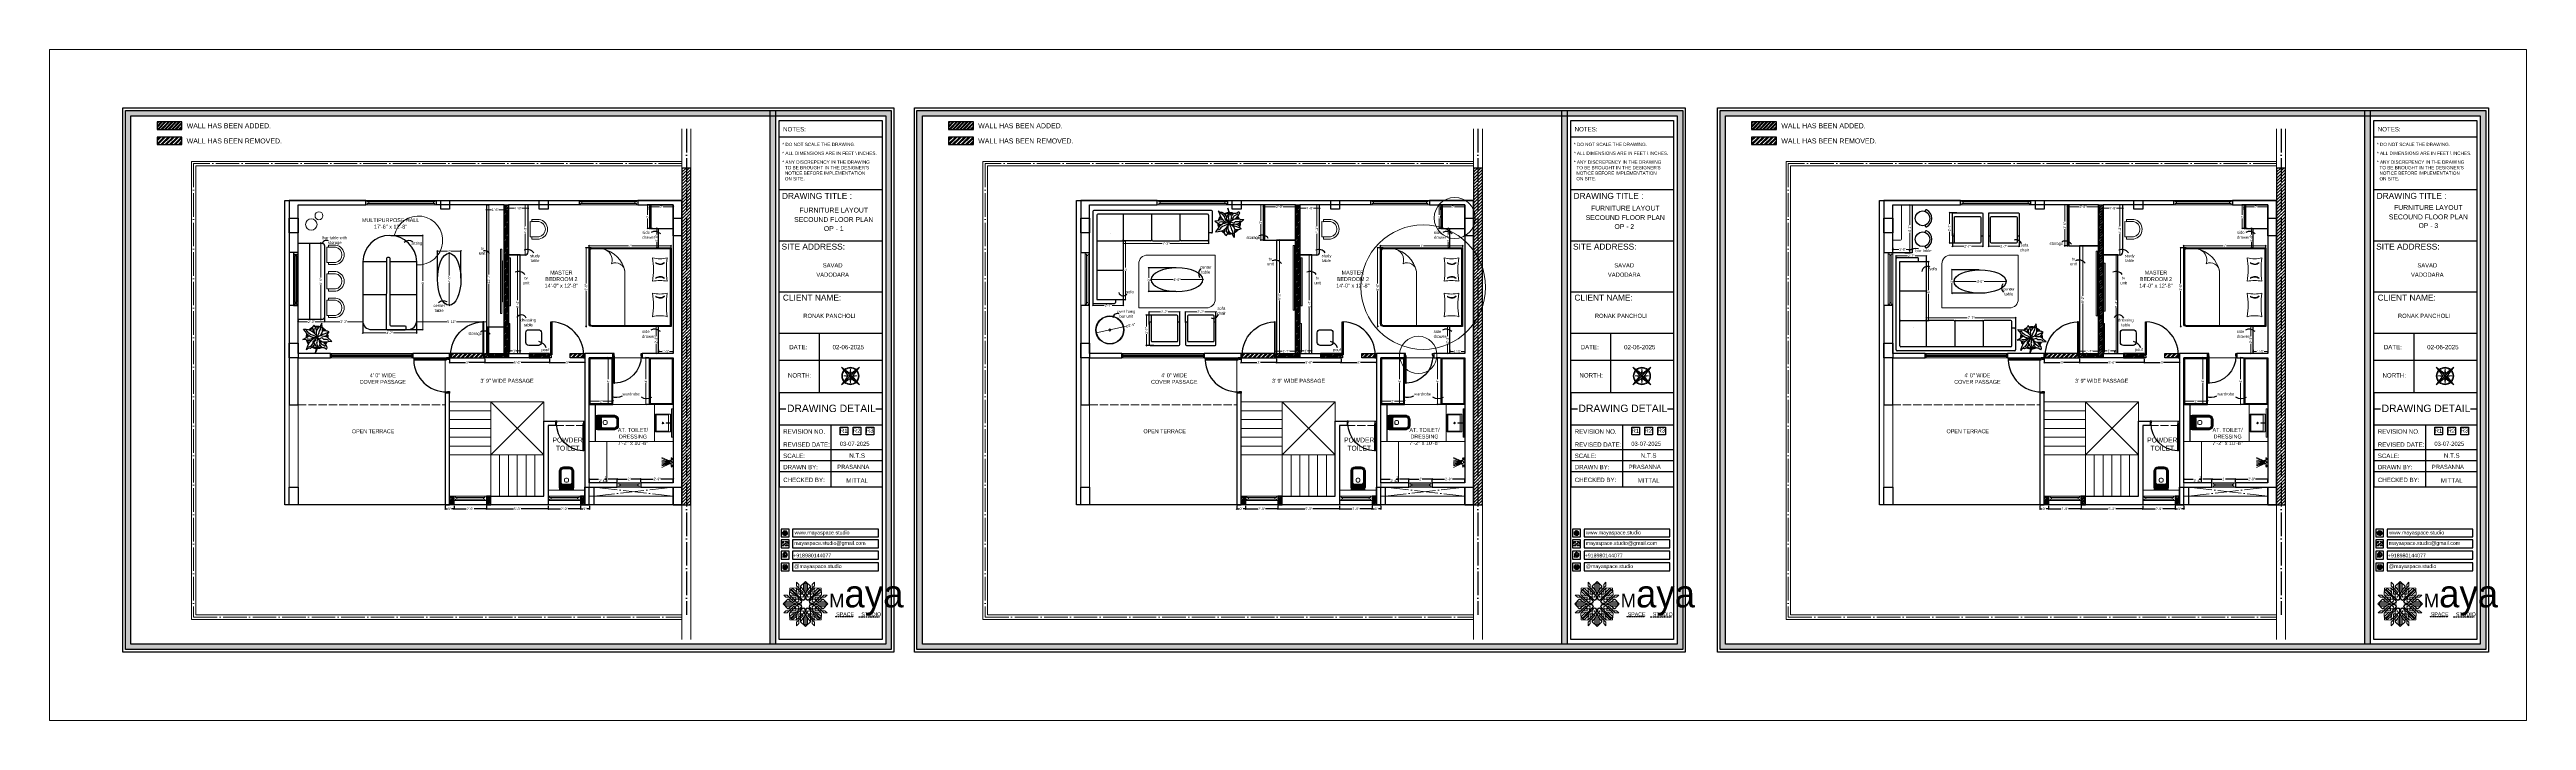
# Model space of a CAD drawing. Header units: millimetres. Extents: x 56222 to 3066687, y -650199 to -121287.
# Drawn here: x 149748 to 152273, y -178336 to -177652 of the extents above; entities that cross this region are included whole.
import ezdxf
from ezdxf.enums import TextEntityAlignment as Align

# ---------------------------------------------------------------- set-up
doc = ezdxf.new("R2010")
doc.units = ezdxf.units.MM
doc.header["$MEASUREMENT"] = 0
doc.header["$PDMODE"] = 35
for name, pattern in [('ACAD_ISO02W100', [15, 12, -3]), ('ACAD_ISO04W100', [30, 24, -3, 0, -3]), ('DASHEDX2', [1.5, 1, -0.5])]:
    doc.linetypes.add(name, pattern=pattern)
doc.layers.get('Defpoints').update_dxf_attribs({"color": 220})
doc.layers.add('AR DOOR', color=40, linetype='Continuous')
doc.layers.add('AR ELE-5', color=134, linetype='Continuous')
for name, color, linetype, lineweight in [('COLUMN', 1, 'Continuous', 30), ('dim05', 1, 'Continuous', 13), ('Dimension', 10, 'DASHEDX2', 20), ('ELEVATION ( SPIRAL STAIR )', 250, 'Continuous', 9), ('FIRST FLOOR', 7, 'Continuous', 9), ('FIRST FLOOR ( DW_RAIL )', 7, 'Continuous', 9), ('FIRST FLOOR ( TEXT )', 7, 'Continuous', 9), ('FIRST FLOOR_( STAIR )', 251, 'Continuous', 9), ('FUR', 250, 'Continuous', 0), ('FURNITURE', 32, 'Continuous', 9), ('GROUND FLOOR', 7, 'Continuous', 9), ('GROUND FLOOR  ( HATCH )', 251, 'Continuous', 9), ('GROUND FLOOR  ( PLINE )', 251, 'Continuous', 30), ('Labelling', 1, 'Continuous', 25), ('NAME PLATE', 7, 'Continuous', 25), ('SECOND FLOOR', 7, 'Continuous', 9), ('SECOND FLOOR  ( PLINE )', 251, 'Continuous', 30), ('SECOND FLOOR ( DW_RAIL )', 7, 'Continuous', 9), ('SECOND FLOOR ( PLine )', 7, 'Continuous', 30), ('SECOND FLOOR ( TEXT )', 7, 'Continuous', 9), ('title block', 7, 'Continuous', 9), ('UTILITY', 48, 'Continuous', 9), ('wall', 7, 'Continuous', 30), ('X_PLOT', 1, 'Continuous', 9), ('XX~SLAB ( BEAM )~ ( DIM )', 7, 'Continuous', 9)]:
    doc.layers.add(name, color=color, linetype=linetype, lineweight=lineweight)
doc.layers.add('XX~SLAB ( PLINE )', color=251, linetype='Continuous', plot=False)
doc.styles.add('Arial', font='arial.ttf')
doc.styles.add("Cn_BT_0'-0", font='swissc.ttf')
doc.styles.add('KATHA', font='swissc.ttf')
doc.styles.get("Standard").update_dxf_attribs({"font": 'arial.ttf', "height": 6})
doc.styles.add('style4', font='ARIALN.TTF')
doc.dimstyles.new('ISO-25', dxfattribs={"dimtxt": 2.5, "dimasz": 1, "dimexe": 0.5, "dimexo": 1, "dimtad": 0, "dimdec": 1, "dimlunit": 4, "dimtxsty": 'Standard', "dimblk": 'OBLIQUE', "dimcen": 2.5, "dimclrd": 1, "dimclre": 1, "dimclrt": 5, "dimadec": 0, "dimazin": 0, "dimtfac": 1, "dimtdec": 1, "dimtmove": 0, "dimatfit": 3, "dimfxl": 1, "dimlwd": -1, "dimarcsym": 0})
pattern_1 = [(45, (-15.878, -723.9666), (-2.24852616, 2.24852616), []), (45, (-14.379, -723.9666), (-2.24852616, 2.24852616), [])]
pattern_2 = [(45, (-15.878, -723.9666), (-1.325825215, 1.325825215), []), (45, (-14.994, -723.9666), (-1.325825215, 1.325825215), [])]
pattern_3 = [(45, (791.2596, -723.9666), (-2.24852616, 2.24852616), []), (45, (792.7587, -723.9666), (-2.24852616, 2.24852616), [])]
pattern_4 = [(45, (791.2596, -723.9666), (-1.325825215, 1.325825215), []), (45, (792.1435, -723.9666), (-1.325825215, 1.325825215), [])]
pattern_5 = [(45, (1610.2102, -723.9666), (-2.24852616, 2.24852616), []), (45, (1611.7092, -723.9666), (-2.24852616, 2.24852616), [])]
pattern_6 = [(45, (1610.2102, -723.9666), (-1.325825215, 1.325825215), []), (45, (1611.0941, -723.9666), (-1.325825215, 1.325825215), [])]

# ---------------------------------------------------------------- blocks, each defined once
blk = doc.blocks.new('FSFSF')
at = {"color": 42, "lineweight": 5, "true_color": 0xe0ac11}
for p, q in [((28600, 143.5), (28600, 140.2)), ((28602.1, 141.4), (28600, 143.5)), ((28603.9, 139.7), (28608.6, 144.1)), ((28607.9, 142.2), (28608.6, 142.8)), ((28613.3, 139.7), (28608.6, 144.1)), ((28609.3, 142.2), (28608.6, 142.8)), ((28615, 141.4), (28617.1, 143.5)), ((28617.1, 143.5), (28617.1, 140.2)), ((28591.6, 127.4), (28587.2, 122.7)), ((28591.6, 117.9), (28587.2, 122.7)), ((28587.7, 131.2), (28591.1, 131.2)), ((28589.8, 129.1), (28587.7, 131.2)), ((28589, 123.3), (28588.4, 122.7)), ((28589, 122), (28588.4, 122.7)), ((28589, 123.3), (28589, 124.7)), ((28589, 124.7), (28595.4, 124.7)), ((28589, 123.3), (28604.7, 123.3)), ((28589, 122), (28604.7, 122)), ((28589, 122), (28589, 120.7)), ((28589, 120.7), (28595.4, 120.7)), ((28589.8, 129.1), (28599.3, 129.1)), ((28597.5, 124.8), (28591.1, 131.2)), ((28597.5, 120.5), (28591.1, 114.1)), ((28604.7, 127.4), (28591.6, 127.4)), ((28591.6, 127.4), (28598.2, 122.7)), ((28591.6, 117.9), (28598.2, 122.7)), ((28593.2, 131.5), (28593.5, 137.7)), ((28593.2, 131.5), (28601.7, 122.7)), ((28601.2, 130.2), (28593.2, 131.5)), ((28593.2, 113.9), (28601.7, 122.7)), ((28593.4, 135), (28594.6, 136.1)), ((28593.4, 135), (28597.6, 130.8)), ((28599.8, 138.1), (28593.5, 137.7)), ((28595.1, 136.7), (28594.5, 136.7)), ((28594.6, 136.1), (28594.6, 136.7)), ((28605.2, 125), (28594.6, 136.1)), ((28605.2, 120.4), (28594.6, 109.2)), ((28596.2, 137.9), (28595.1, 136.7)), ((28606.3, 126.1), (28595.1, 136.7)), ((28606.3, 119.1), (28595.1, 108.5)), ((28596.2, 137.9), (28600.5, 133.6)), ((28597.5, 124.8), (28599.3, 126.5)), ((28597.5, 120.5), (28599.3, 118.8)), ((28602.1, 125.4), (28598.2, 122.7)), ((28602.1, 119.9), (28598.2, 122.7)), ((28599.3, 126.5), (28599.3, 129.1)), ((28599.3, 118.8), (28599.3, 116.2)), ((28599.8, 138.1), (28608.6, 129.6)), ((28601, 130), (28599.8, 138.1)), ((28606.5, 133.8), (28600, 140.2)), ((28605.9, 129.2), (28601, 130)), ((28602.1, 125.4), (28601.2, 130.2)), ((28602.1, 119.9), (28601.2, 115.1)), ((28602.3, 123.3), (28601.7, 122.7)), ((28602.3, 122), (28601.7, 122.7)), ((28602.1, 141.4), (28602.1, 132)), ((28604.7, 132), (28602.1, 132)), ((28602.3, 123.3), (28603, 122.7)), ((28602.3, 122), (28603, 122.7)), ((28605.2, 125), (28603, 122.7)), ((28605.2, 120.4), (28603, 122.7)), ((28603.7, 126.5), (28603.7, 127.4)), ((28604.7, 126.5), (28603.7, 126.5)), ((28604.7, 118.8), (28603.7, 118.8)), ((28603.7, 118.8), (28603.7, 117.9)), ((28603.9, 126.6), (28603.9, 139.7)), ((28603.9, 139.7), (28608.6, 133)), ((28604.7, 127.6), (28603.9, 127.6)), ((28607.9, 126.6), (28603.9, 126.6)), ((28606.5, 133.8), (28604.7, 132)), ((28604.7, 126.6), (28604.7, 127.6)), ((28604.7, 123.3), (28604.7, 127.4)), ((28604.7, 122), (28604.7, 117.9)), ((28605.9, 129.2), (28608.6, 133)), ((28606.3, 126.1), (28608.6, 128.3)), ((28606.3, 119.1), (28608.6, 117)), ((28607.9, 142.2), (28606.6, 142.2)), ((28606.6, 142.2), (28606.6, 135.8)), ((28607.9, 142.2), (28607.9, 126.6)), ((28607.9, 128.9), (28608.6, 129.6)), ((28607.9, 128.9), (28608.6, 128.3)), ((28613.3, 139.7), (28608.6, 133)), ((28617.4, 138.1), (28608.6, 129.6)), ((28611.3, 129.2), (28608.6, 133)), ((28609.3, 128.9), (28608.6, 129.6)), ((28609.3, 128.9), (28608.6, 128.3)), ((28610.9, 126.1), (28608.6, 128.3)), ((28610.9, 119.1), (28608.6, 117)), ((28609.3, 142.2), (28609.3, 126.6)), ((28609.3, 142.2), (28610.6, 142.2)), ((28609.3, 126.6), (28613.3, 126.6)), ((28610.6, 142.2), (28610.6, 135.8)), ((28610.7, 133.8), (28617.1, 140.2)), ((28610.7, 133.8), (28612.4, 132)), ((28610.9, 126.1), (28622, 136.7)), ((28610.9, 119.1), (28622, 108.5)), ((28611.3, 129.2), (28616.1, 130)), ((28612, 125), (28622.6, 136.1)), ((28612, 125), (28614.2, 122.7)), ((28612, 120.4), (28614.2, 122.7)), ((28612, 120.4), (28622.6, 109.2)), ((28612.4, 132), (28615, 132)), ((28612.5, 126.6), (28612.5, 127.6)), ((28612.5, 127.6), (28613.3, 127.6)), ((28612.5, 123.3), (28612.5, 127.4)), ((28612.5, 127.4), (28625.6, 127.4)), ((28612.5, 126.5), (28613.5, 126.5)), ((28628.2, 123.3), (28612.5, 123.3)), ((28612.5, 122), (28612.5, 117.9)), ((28628.2, 122), (28612.5, 122)), ((28612.5, 118.8), (28613.5, 118.8)), ((28613.3, 126.6), (28613.3, 139.7)), ((28613.5, 126.5), (28613.5, 127.4)), ((28613.5, 118.8), (28613.5, 117.9)), ((28614.9, 123.3), (28614.2, 122.7)), ((28614.9, 122), (28614.2, 122.7)), ((28614.9, 123.3), (28615.5, 122.7)), ((28614.9, 122), (28615.5, 122.7)), ((28615, 141.4), (28615, 132)), ((28615.1, 125.4), (28615.9, 130.2)), ((28615.1, 125.4), (28619, 122.7)), ((28615.1, 119.9), (28619, 122.7)), ((28615.1, 119.9), (28615.9, 115.1)), ((28624, 131.5), (28615.5, 122.7)), ((28624, 113.9), (28615.5, 122.7)), ((28615.9, 130.2), (28624, 131.5)), ((28616.1, 130), (28617.4, 138.1)), ((28620.9, 137.9), (28616.7, 133.6)), ((28617.4, 138.1), (28623.6, 137.7)), ((28627.3, 129.1), (28617.9, 129.1)), ((28617.9, 126.5), (28617.9, 129.1)), ((28619.7, 124.8), (28617.9, 126.5)), ((28619.7, 120.5), (28617.9, 118.8)), ((28617.9, 118.8), (28617.9, 116.2)), ((28625.6, 127.4), (28619, 122.7)), ((28625.6, 117.9), (28619, 122.7)), ((28623.8, 135), (28619.6, 130.8)), ((28619.7, 124.8), (28626.1, 131.2)), ((28619.7, 120.5), (28626.1, 114.1)), ((28620.9, 137.9), (28622, 136.7)), ((28628.2, 124.7), (28621.8, 124.7)), ((28628.2, 120.7), (28621.8, 120.7)), ((28622, 136.7), (28622.6, 136.7)), ((28622.6, 136.1), (28622.6, 136.7)), ((28623.8, 135), (28622.6, 136.1)), ((28624, 131.5), (28623.6, 137.7)), ((28625.6, 127.4), (28630, 122.7)), ((28625.6, 117.9), (28630, 122.7)), ((28629.5, 131.2), (28626.1, 131.2)), ((28627.3, 129.1), (28629.5, 131.2)), ((28628.2, 123.3), (28628.2, 124.7)), ((28628.2, 123.3), (28628.8, 122.7)), ((28628.2, 122), (28628.8, 122.7)), ((28628.2, 122), (28628.2, 120.7)), ((28589.8, 116.2), (28587.7, 114.1)), ((28587.7, 114.1), (28591.1, 114.1)), ((28589.8, 116.2), (28599.3, 116.2)), ((28604.7, 117.9), (28591.6, 117.9)), ((28601.2, 115.1), (28593.2, 113.9)), ((28593.2, 113.9), (28593.5, 107.6)), ((28593.4, 110.3), (28597.6, 114.5)), ((28593.4, 110.3), (28594.6, 109.2)), ((28599.8, 107.2), (28593.5, 107.5)), ((28595.1, 108.5), (28594.5, 108.5)), ((28594.6, 109.2), (28594.6, 108.6)), ((28596.2, 107.4), (28595.1, 108.5)), ((28596.2, 107.4), (28600.5, 111.6)), ((28599.8, 107.2), (28608.6, 115.7)), ((28601, 115.2), (28599.8, 107.2)), ((28606.5, 111.5), (28600, 105.1)), ((28600, 101.7), (28600, 105.1)), ((28602.1, 103.8), (28600, 101.7)), ((28605.9, 116), (28601, 115.2)), ((28602.1, 103.8), (28602.1, 113.3)), ((28604.7, 113.3), (28602.1, 113.3)), ((28607.9, 118.6), (28603.9, 118.6)), ((28603.9, 118.6), (28603.9, 105.5)), ((28604.7, 117.7), (28603.9, 117.7)), ((28603.9, 105.5), (28608.6, 112.2)), ((28603.9, 105.5), (28608.6, 101.1)), ((28604.7, 118.6), (28604.7, 117.7)), ((28606.5, 111.5), (28604.7, 113.3)), ((28605.9, 116), (28608.6, 112.2)), ((28606.6, 103), (28606.6, 109.4)), ((28607.9, 103), (28606.6, 103)), ((28607.9, 103), (28607.9, 118.6)), ((28607.9, 116.3), (28608.6, 117)), ((28607.9, 116.3), (28608.6, 115.7)), ((28607.9, 103), (28608.6, 102.4)), ((28609.3, 116.3), (28608.6, 117)), ((28609.3, 116.3), (28608.6, 115.7)), ((28611.3, 116), (28608.6, 112.2)), ((28617.4, 107.2), (28608.6, 115.7)), ((28613.3, 105.5), (28608.6, 112.2)), ((28613.3, 105.5), (28608.6, 101.1)), ((28609.3, 103), (28608.6, 102.4)), ((28609.3, 118.6), (28613.3, 118.6)), ((28609.3, 103), (28609.3, 118.6)), ((28609.3, 103), (28610.6, 103)), ((28610.6, 103), (28610.6, 109.4)), ((28610.7, 111.5), (28612.4, 113.3)), ((28610.7, 111.5), (28617.1, 105.1)), ((28611.3, 116), (28616.1, 115.2)), ((28612.4, 113.3), (28615, 113.3)), ((28612.5, 118.6), (28612.5, 117.7)), ((28612.5, 117.9), (28625.6, 117.9)), ((28612.5, 117.7), (28613.3, 117.7)), ((28613.3, 118.6), (28613.3, 105.5)), ((28615, 103.8), (28615, 113.3)), ((28615, 103.8), (28617.1, 101.7)), ((28615.9, 115.1), (28624, 113.9)), ((28616.1, 115.2), (28617.4, 107.2)), ((28620.9, 107.4), (28616.7, 111.6)), ((28617.1, 101.7), (28617.1, 105.1)), ((28617.4, 107.2), (28623.6, 107.5)), ((28627.3, 116.2), (28617.9, 116.2)), ((28623.8, 110.3), (28619.6, 114.5)), ((28620.9, 107.4), (28622, 108.5)), ((28622, 108.5), (28622.6, 108.5)), ((28623.8, 110.3), (28622.6, 109.2)), ((28622.6, 109.2), (28622.6, 108.6)), ((28624, 113.9), (28623.6, 107.6)), ((28629.5, 114.1), (28626.1, 114.1)), ((28627.3, 116.2), (28629.5, 114.1))]:
    blk.add_line(p, q, dxfattribs=at)
blk = doc.blocks.new('hgwg')
at = {"layer": 'Dimension', "true_color": 0xd39e00}
h = blk.add_hatch(color=42, dxfattribs=at)
h.dxf.hatch_style = 1
h.paths.add_polyline_path([(27505.7, 45.1), (27494.3, 45.1), (27494.3, 44.9), (27505.7, 44.9)])
h = blk.add_hatch(color=42, dxfattribs=at)
h.dxf.hatch_style = 1
h.paths.add_polyline_path([(27523.3, 44.9), (27509.7, 44.9), (27509.7, 44.8), (27523.3, 44.8)])
at = {"layer": 'Dimension', "color": 42, "true_color": 0xd39e00}
for p, q in [((27494.3, 45.1), (27505.7, 45.1)), ((27494.3, 44.9), (27494.3, 45.1)), ((27494.3, 44.9), (27505.7, 44.9)), ((27505.7, 45.1), (27505.7, 44.9)), ((27509.7, 44.9), (27523.3, 44.9)), ((27509.7, 44.9), (27509.7, 44.8)), ((27509.7, 44.8), (27523.3, 44.8)), ((27523.3, 44.8), (27523.3, 44.9))]:
    blk.add_line(p, q, dxfattribs=at)
at = {"layer": 'Dimension', "color": 42, "true_color": 0xd39e00, "attachment_point": 1}
for s, width, insert, char_height in [('{\\fCinzel|b0|i0|c0|p2;\\H1.5x;M\\fAmsterdam One|b0|i0|c0|p2;\\H2x;aya}', 85.328, (27490.2, 69.2), 6), ('{\\fCinzel|b0|i0|c0|p0;SPACE     STUDIO}', 66.129, (27494.8, 47.9), 2.5)]:
    blk.add_mtext_dynamic_manual_height_columns(s, width=width, gutter_width=30, heights=[0], dxfattribs=dict(at, insert=insert, char_height=char_height))
blk = doc.blocks.new('QEGW4TG')
at = {"layer": 'Dimension', "true_color": 0x000000}
h = blk.add_hatch(color=18, dxfattribs=at)
h.dxf.hatch_style = 1
h.paths.add_polyline_path([(2.7, 1.9, 0.170513), (2.9, 2, 0.190337), (3.1, 2.2, 0.316231), (3.1, 2.3), (2.8, 2.4, 0.273721), (2.7, 2.3, 0.040749), (2.6, 2.3, -0.441282), (2.5, 2.2, -0.11828), (2.1, 2.6, -0.441282), (2.1, 2.7, 0.040749), (2.1, 2.8, 0.290083), (2.1, 2.9), (2, 3.2, 0.316231), (1.9, 3.2, 0.190337), (1.7, 3, 0.170513), (1.7, 2.7, 0.252784)], flags=0)
h.paths.add_polyline_path([(1.2, 2), (1, 1.3, 0.550912), (1.1, 1.2), (1.8, 1.4, 6.344125)])
h.paths.add_polyline_path([(1.8, 1.7), (1.4, 1.6), (1.5, 2, -9.071339)], flags=16)
h.paths.add_polyline_path([(3.1, 2.2, -0.17811), (2.9, 2, -0.170513), (2.7, 1.9, -0.252784), (1.7, 2.7, -0.170513), (1.7, 3, -0.17811), (1.9, 3.2, -0.370089), (2, 3.2), (2.1, 2.9, -0.307185), (2.1, 2.8, -0.041087), (2.1, 2.7, 0.321676), (2.1, 2.7, 0.126524), (2.6, 2.2, 0.312216), (2.6, 2.3, -0.041087), (2.7, 2.3, -0.290673), (2.8, 2.4), (3.1, 2.3, -0.370089)], flags=0)
h = blk.add_hatch(color=18, dxfattribs=at)
h.dxf.hatch_style = 1
h.paths.add_polyline_path([(2.8, 2.4, 0.273721), (2.7, 2.3, 0.040749), (2.6, 2.3, -0.441282), (2.5, 2.2, -0.11828), (2.1, 2.6, -0.441282), (2.1, 2.7, 0.040749), (2.1, 2.8, 0.290083), (2.1, 2.9), (2, 3.2, 0.316231), (1.9, 3.2, 0.190337), (1.7, 3, 0.170513), (1.7, 2.7, 0.252784), (2.7, 1.9, 0.170513), (2.9, 2, 0.190337), (3.1, 2.2, 0.316231), (3.1, 2.3)])
for p, q in [((1.2, 2), (1, 1.3)), ((1.1, 1.2), (1.8, 1.4)), ((1.5, 2), (1.4, 1.6)), ((1.4, 1.6), (1.8, 1.7)), ((2, 3.2), (2.1, 2.9)), ((3.1, 2.3), (2.8, 2.4))]:
    blk.add_line(p, q)
blk.add_lwpolyline([(0, 0), (4.7, 0), (4.7, 4.7), (0, 4.7)], close=True)
for centre, radius, start, end in [((1.1, 1.3), 0.0598, 164.8483, 282.1458), ((2.4, 2.6), 1.34, 241.4727, 205.6422), ((2.4, 2.6), 1.04, 235.9962, 210.8333), ((2.1, 2.9), 0.364, 118.9685, 159.3648), ((2.1, 2.9), 0.39, 159.7007, 198.4072), ((3, 3.2), 1.33, 201.4218, 258.1669), ((1.9, 3.1), 0.0896, 41.8985, 123.1344), ((2.1, 2.7), 0.066, 135.9932, 224.8892), ((2, 2.9), 0.104, 320.3924, 28.6971), ((1.7, 3.2), 0.586, 312.4617, 321.8728), ((3.1, 3.4), 1.31, 216.5455, 243.5279), ((2.6, 2.3), 0.066, 234.2482, 323.1441), ((3.1, 1.9), 0.586, 137.2645, 146.6756), ((2.8, 2.3), 0.104, 70.4402, 138.745), ((2.8, 2.3), 0.39, 260.7301, 299.4366), ((2.8, 2.3), 0.364, 299.7725, 340.1688), ((3, 2.2), 0.0896, 336.0029, 57.2388)]:
    blk.add_arc(centre, radius, start, end)
blk = doc.blocks.new('ASGERG')
at = {"layer": 'Dimension', "true_color": 0x000000}
h = blk.add_hatch(color=18, dxfattribs=at)
h.dxf.hatch_style = 1
h.paths.add_polyline_path([(1, 1.7, 0.353872), (1.7, 1), (3, 1, 0.353872), (3.7, 1.7), (3.7, 3, 0.353872), (3, 3.7), (1.7, 3.7, 0.353872), (1, 3)])
h.paths.add_polyline_path([(1.3, 3, -0.353872), (1.7, 3.4), (2.9, 3.4, -0.353872), (3.4, 3), (3.4, 1.7, -0.353872), (2.9, 1.3), (1.7, 1.3, -0.353872), (1.3, 1.7)], flags=16)
h.paths.add_polyline_path([(3, 2.3, -1), (1.6, 2.3, -1)], flags=0)
h.paths.add_polyline_path([(2.7, 2.3, -1), (1.9, 2.3, -1)], flags=0)
h.paths.add_polyline_path([(2.9, 3, -1), (3.2, 3, -1)], flags=0)
h.paths.add_polyline_path([(1.6, 2.3, 1), (3, 2.3, 1)], flags=0)
h = blk.add_hatch(color=18, dxfattribs=at)
h.dxf.hatch_style = 1
h.paths.add_polyline_path([(1.6, 2.3, 1), (3, 2.3, 1)])
h.paths.add_polyline_path([(2.7, 2.3, -1), (1.9, 2.3, -1)], flags=16)
h = blk.add_hatch(color=18, dxfattribs=at)
h.dxf.hatch_style = 1
h.paths.add_polyline_path([(3.2, 3, 1), (2.9, 3, 1)])
for p, q in [((1, 3), (1, 1.7)), ((1.3, 3), (1.3, 1.7)), ((1.7, 3.7), (3, 3.7)), ((2.9, 3.4), (1.7, 3.4)), ((2.9, 1.3), (1.7, 1.3)), ((1.7, 1), (3, 1)), ((3.4, 3), (3.4, 1.7)), ((3.7, 3), (3.7, 1.7))]:
    blk.add_line(p, q)
blk.add_lwpolyline([(0, 0), (4.7, 0), (4.7, 4.7), (0, 4.7)], close=True)
for centre, radius in [((2.3, 2.3), 0.694), ((2.3, 2.3), 0.414), ((3, 3), 0.168)]:
    blk.add_circle(centre, radius)
for centre, radius, start, end in [((1.8, 2.9), 0.778, 94.8631, 172.8127), ((1.8, 1.8), 0.778, 187.1873, 265.1369), ((1.8, 2.9), 0.491, 94.8631, 172.8127), ((1.8, 1.8), 0.491, 187.1873, 265.1369), ((2.9, 2.9), 0.491, 7.1873, 85.1369), ((2.9, 1.8), 0.491, 274.8631, 352.8127), ((2.9, 2.9), 0.778, 7.1873, 85.1369), ((2.9, 1.8), 0.778, 274.8631, 352.8127)]:
    blk.add_arc(centre, radius, start, end)
blk = doc.blocks.new('ETYETE')
at = {"layer": 'Dimension', "true_color": 0x000000}
h = blk.add_hatch(color=18, dxfattribs=at)
h.dxf.hatch_style = 1
h.paths.add_polyline_path([(3.8, 1.1, 0.414214), (4.1, 1.5), (4.1, 3.3, 0.414214), (3.8, 3.7), (0.9, 3.7, 0.414214), (0.6, 3.3), (0.6, 1.5, 0.414214), (0.9, 1.1)])
h.paths.add_polyline_path([(2.6, 2.2), (3.9, 1.3, -0.198912), (3.8, 1.3), (0.9, 1.3, -0.198912), (0.8, 1.3), (2.1, 2.2), (2.3, 2)], flags=16)
h.paths.add_polyline_path([(2.3, 2.2), (0.9, 3.5, -0.028783), (0.9, 3.5), (3.8, 3.5, -0.028783), (3.8, 3.5)], flags=16)
h.paths.add_polyline_path([(2.7, 2.3), (3.9, 3.5, -0.202482), (4, 3.3), (4, 1.5, -0.043076), (4, 1.5)], flags=16)
h.paths.add_polyline_path([(2, 2.3), (0.7, 1.5, -0.043076), (0.7, 1.5), (0.7, 3.3, -0.202482), (0.8, 3.5)], flags=16)
blk.add_lwpolyline([(0, 0), (4.7, 0), (4.7, 4.7), (0, 4.7)], close=True)
at = {"layer": 'Dimension', "color": 18, "true_color": 0x000000}
for p, q in [((0.6, 3.3), (0.6, 1.5)), ((0.7, 3.3), (0.7, 1.5)), ((0.7, 1.5), (2, 2.3)), ((0.8, 3.5), (2, 2.3)), ((0.8, 1.3), (2.1, 2.2)), ((0.9, 3.7), (3.8, 3.7)), ((0.9, 3.5), (3.8, 3.5)), ((0.9, 3.5), (2.3, 2.2)), ((0.9, 1.3), (3.8, 1.3)), ((0.9, 1.1), (3.8, 1.1)), ((2.1, 2.2), (2.3, 2)), ((2.3, 2.2), (3.8, 3.5)), ((2.3, 2), (2.6, 2.2)), ((3.9, 1.3), (2.6, 2.2)), ((2.7, 2.3), (3.9, 3.5)), ((4, 1.5), (2.7, 2.3)), ((4, 3.3), (4, 1.5)), ((4.1, 3.3), (4.1, 1.5))]:
    blk.add_line(p, q, dxfattribs=at)
for centre, radius, start, end in [((0.9, 3.3), 0.358, 90, 180), ((0.9, 1.5), 0.358, 180, 270), ((0.9, 3.3), 0.224, 134.2136, 180), ((0.9, 1.5), 0.224, 180, 189.8662), ((0.9, 1.5), 0.224, 225, 270), ((0.9, 3.3), 0.224, 90, 96.5948), ((3.8, 3.3), 0.358, 0, 90), ((3.8, 3.3), 0.224, 83.4052, 90), ((3.8, 1.5), 0.358, 270, 0), ((3.8, 1.5), 0.224, 270, 315), ((3.8, 3.3), 0.224, 0, 45.7864), ((3.8, 1.5), 0.224, 350.1338, 0)]:
    blk.add_arc(centre, radius, start, end, dxfattribs=at)
blk = doc.blocks.new('DTGWEGEARG')
at = {"layer": 'Dimension', "true_color": 0x000000}
h = blk.add_hatch(color=18, dxfattribs=at)
h.dxf.hatch_style = 1
h.paths.add_polyline_path([(3.8, 2.3, 1), (0.8, 2.3, 1)])
h.paths.add_polyline_path([(2.5, 1, 0.105795), (3, 1.6, -0.055205), (3.3, 1.4, -0.169822)], flags=16)
h.paths.add_polyline_path([(2.4, 1.1), (2.4, 1.7, -0.058279), (2.8, 1.6, -0.103353)], flags=16)
h.paths.add_polyline_path([(2.3, 1.1, -0.101741), (1.9, 1.6, -0.057171), (2.3, 1.7)], flags=16)
h.paths.add_polyline_path([(2.2, 1, -0.169822), (1.4, 1.4, -0.055205), (1.7, 1.6, 0.105795)], flags=16)
h.paths.add_polyline_path([(3, 1.7, 0.081336), (3.1, 2.3), (3.7, 2.3, -0.152069), (3.4, 1.5, 0.05687)], flags=16)
h.paths.add_polyline_path([(2.9, 1.8, 0.061945), (2.4, 1.8), (2.4, 2.3), (3, 2.3, -0.081344)], flags=16)
h.paths.add_polyline_path([(2.3, 1.8, 0.060923), (1.8, 1.8, -0.081344), (1.7, 2.3), (2.3, 2.3)], flags=16)
h.paths.add_polyline_path([(1.7, 1.7, 0.05687), (1.3, 1.5, -0.152069), (1, 2.3), (1.5, 2.3, 0.081336)], flags=16)
h.paths.add_polyline_path([(2.4, 2.4), (2.4, 2.8, 0.061945), (2.9, 2.9, -0.080009), (3, 2.4)], flags=16)
h.paths.add_polyline_path([(3.1, 2.4, 0.080116), (3, 3, 0.05687), (3.4, 3.2, 0.028258), (3.3, 3.3, -0.055205), (3, 3.1, 0.105795), (2.5, 3.7, -0.36029), (3.7, 2.4)], flags=16)
h.paths.add_polyline_path([(2.3, 2.4), (1.7, 2.4, -0.080009), (1.8, 2.9, 0.060923), (2.3, 2.8)], flags=16)
h.paths.add_polyline_path([(1.5, 2.4), (1, 2.4, -0.150466), (1.3, 3.2, 0.05687), (1.7, 3, 0.080116)], flags=16)
h.paths.add_polyline_path([(2.4, 3), (2.4, 3.6, -0.103353), (2.8, 3, -0.058279)], flags=16)
h.paths.add_polyline_path([(2.3, 3, -0.057171), (1.9, 3, -0.101741), (2.3, 3.5)], flags=16)
h.paths.add_polyline_path([(1.7, 3.1, -0.055205), (1.4, 3.3, -0.169822), (2.2, 3.7, 0.105795)], flags=16)
blk.add_lwpolyline([(0, 0), (4.7, 0), (4.7, 4.7), (0, 4.7)], close=True)
at = {"layer": 'Dimension', "color": 18, "true_color": 0x000000}
for p, q in [((1, 2.4), (1.5, 2.4)), ((1, 2.3), (1.5, 2.3)), ((1.7, 2.4), (2.3, 2.4)), ((1.7, 2.3), (2.3, 2.3)), ((2.3, 3.5), (2.3, 3)), ((2.3, 2.8), (2.3, 2.4)), ((2.3, 2.3), (2.3, 1.8)), ((2.3, 1.7), (2.3, 1.1)), ((2.4, 3.6), (2.4, 3)), ((2.4, 2.8), (2.4, 2.4)), ((2.4, 2.4), (3, 2.4)), ((2.4, 2.3), (3, 2.3)), ((2.4, 2.3), (2.4, 1.8)), ((2.4, 1.7), (2.4, 1.1)), ((3.1, 2.4), (3.7, 2.4)), ((3.1, 2.3), (3.7, 2.3))]:
    blk.add_line(p, q, dxfattribs=at)
blk.add_circle((2.3, 2.3), 1.49, dxfattribs=at)
for centre, radius, start, end in [((2.3, 2.3), 1.34, 142.3819, 176.6093), ((2.3, 2.3), 1.34, 183.0315, 217.6181), ((2.3, 4.7), 1.9, 236.1399, 249.1595), ((2.3, -0.1), 1.9, 110.8405, 123.8601), ((2.3, 2.3), 1.34, 97.3549, 135.9073), ((2.3, 4.7), 1.75, 236.7417, 249.3811), ((2.3, -0.1), 1.75, 110.6189, 123.2583), ((2.3, 2.3), 1.34, 224.0927, 262.6451), ((3.3, 2.3), 1.73, 159.0567, 177.3789), ((3.3, 2.3), 1.73, 182.3435, 200.9433), ((3.3, 2.3), 1.73, 129.9301, 154.0867), ((3.3, 2.3), 1.58, 158.8325, 177.1302), ((3.3, 2.3), 1.58, 182.5658, 201.1675), ((3.3, 2.3), 1.73, 205.9133, 230.0699), ((2.3, 4.7), 1.9, 253.6799, 267.6253), ((2.3, -0.1), 1.9, 92.3747, 106.3201), ((3.3, 2.3), 1.58, 130.1073, 153.3446), ((2.3, 4.7), 1.75, 254.3336, 267.422), ((2.3, -0.1), 1.75, 92.578, 105.6664), ((3.3, 2.3), 1.58, 206.6554, 229.8927), ((1.4, 2.3), 1.58, 26.6554, 50.2584), ((2.3, 4.7), 1.75, 272.3248, 285.6664), ((2.3, 4.7), 1.9, 272.1415, 286.3201), ((2.3, -0.1), 1.9, 73.6799, 87.8585), ((2.3, -0.1), 1.75, 74.3336, 87.6752), ((1.4, 2.3), 1.58, 309.7416, 333.3446), ((2.3, 2.3), 1.34, 3.3907, 82.6451), ((1.4, 2.3), 1.73, 25.9133, 50.0699), ((1.4, 2.3), 1.73, 309.9301, 334.0867), ((2.3, 2.3), 1.34, 277.3549, 315.9073), ((1.4, 2.3), 1.58, 2.8698, 21.1675), ((1.4, 2.3), 1.58, 338.8325, 357.4342), ((2.3, 4.7), 1.75, 290.6189, 303.2583), ((2.3, 4.7), 1.9, 290.8405, 303.8601), ((1.4, 2.3), 1.73, 2.6211, 20.9433), ((1.4, 2.3), 1.73, 339.0567, 357.6565), ((2.3, -0.1), 1.9, 56.1399, 69.1595), ((2.3, -0.1), 1.75, 56.7417, 69.3811), ((2.3, 2.3), 1.34, 322.3819, 356.9685)]:
    blk.add_arc(centre, radius, start, end, dxfattribs=at)
blk = doc.blocks.new('4t')
at = {"transparency": 33554607}
h = blk.add_hatch(color=1, dxfattribs=at)
h.dxf.hatch_style = 1
h.paths.add_polyline_path([(45531.3, -35822.3), (45529.2, -35821.8), (45528.1, -35837)])
h = blk.add_hatch(color=1, dxfattribs=at)
h.dxf.hatch_style = 1
h.paths.add_polyline_path([(45533.4, -35822.8), (45531.3, -35822.3), (45528.1, -35837)])
h = blk.add_hatch(color=1, dxfattribs=at)
h.dxf.hatch_style = 1
h.paths.add_polyline_path([(45531.8, -35820.2), (45529.2, -35821.8), (45531.3, -35822.3)])
h = blk.add_hatch(color=1, dxfattribs=at)
h.dxf.hatch_style = 1
h.paths.add_polyline_path([(45531.8, -35820.2), (45531.3, -35822.3), (45533.4, -35822.8)])
at = {"layer": 'title block', "color": 7, "lineweight": 9}
for p, q in [((45530.2, -35817.6), (45515, -35816.5)), ((45515, -35816.5), (45529.2, -35821.8)), ((45515, -35816.5), (45531.8, -35820.2)), ((45528.3, -35821.5), (45524.1, -35825.1)), ((45524.1, -35825.1), (45529.2, -35822.8)), ((45530.5, -35816.7), (45526.9, -35812.5)), ((45526.9, -35812.5), (45529.2, -35817.5)), ((45531.8, -35820.2), (45528.1, -35837)), ((45529.2, -35821.8), (45528.1, -35837)), ((45528.1, -35837), (45533.4, -35822.8)), ((45531.8, -35820.2), (45529.2, -35821.8)), ((45535.5, -35803.4), (45530.2, -35817.6)), ((45531.8, -35820.2), (45530.2, -35817.6)), ((45535.5, -35803.4), (45531.8, -35820.2)), ((45534.4, -35818.5), (45531.8, -35820.2)), ((45533.4, -35822.8), (45531.8, -35820.2)), ((45531.8, -35820.2), (45548.6, -35823.9)), ((45533.1, -35823.7), (45536.7, -35827.9)), ((45533.4, -35822.8), (45548.6, -35823.9)), ((45534.4, -35818.5), (45535.5, -35803.4)), ((45539.5, -35815.3), (45534.4, -35817.6)), ((45548.6, -35823.9), (45534.4, -35818.5)), ((45536.7, -35827.9), (45534.4, -35822.8)), ((45535.3, -35818.9), (45539.5, -35815.3))]:
    blk.add_line(p, q, dxfattribs=at)
for radius, start, end in [(11.8, 171.36, 253.7665), (11.8, 81.36, 163.7665), (10.8, 172.4286, 252.6979), (10.8, 82.4286, 162.6979), (11.8, 261.36, 343.7665), (10.8, 262.4286, 342.6979), (10.8, 352.4286, 72.6979), (11.8, 351.36, 73.7665)]:
    blk.add_arc((45531.8, -35820.2), radius, start, end, dxfattribs=at)
blk = doc.blocks.new('LAYOUT FILE')
at = {"layer": 'NAME PLATE', "true_color": 0xd39e00}
h = blk.add_hatch(color=42, dxfattribs=at)
h.paths.add_polyline_path([(3346889.8, -513806.2), (3346889.8, -514260.7), (3347535.6, -514260.7), (3347535.6, -513806.2)])
h.paths.add_polyline_path([(3346894.4, -513810.7), (3347531, -513810.7), (3347531, -514256.2), (3346894.4, -514256.2)], flags=16)
blk.add_hatch(color=42, dxfattribs=at).paths.add_polyline_path([(3347433.6, -514256.2), (3347438.1, -514256.2), (3347438.1, -513806.2), (3347433.6, -513806.2)])
at = {"layer": 'NAME PLATE', "color": 42, "true_color": 0xd39e00}
for p, q in [((3347528, -513828.5), (3347441.2, -513828.5)), ((3347528, -513873), (3347441.2, -513873)), ((3347528, -513916.3), (3347441.2, -513916.3)), ((3347528, -513959.3), (3347441.2, -513959.3)), ((3347528, -513994.3), (3347441.2, -513994.3)), ((3347474.8, -513994.3), (3347474.8, -514044.1)), ((3347528, -514016.9), (3347441.2, -514016.9)), ((3347528, -514044.1), (3347441.2, -514044.1)), ((3347441.2, -514044.1), (3347441.2, -514123.4)), ((3347441.2, -514057.7), (3347446.8, -514057.7)), ((3347522.7, -514057.7), (3347528, -514057.7)), ((3347528, -514044.1), (3347528, -514123.4)), ((3347441.2, -514071.3), (3347528, -514071.3)), ((3347485, -514123.4), (3347485, -514071.3)), ((3347528, -514092.2), (3347441.2, -514092.2)), ((3347528, -514101.6), (3347441.2, -514101.6)), ((3347528, -514110.9), (3347441.2, -514110.9)), ((3347441.2, -514123.4), (3347528, -514123.4))]:
    blk.add_line(p, q, dxfattribs=at)
for points in [[(3346887.6, -513803.9), (3347537.8, -513803.9), (3347537.8, -514263), (3346887.6, -514263)], [(3346889.8, -513806.2), (3347535.6, -513806.2), (3347535.6, -514260.7), (3346889.8, -514260.7)], [(3347433.6, -514256.2), (3347433.6, -513806.2), (3347438.1, -513806.2), (3347438.1, -514256.2)], [(3346894.4, -513810.7), (3347531, -513810.7), (3347531, -514256.2), (3346894.4, -514256.2)], [(3347441.2, -514252.4), (3347441.2, -513814.4), (3347528, -513814.4), (3347528, -514252.4)], [(3347492.7, -514073.3), (3347499.1, -514073.3), (3347499.1, -514079.7), (3347492.7, -514079.7)], [(3347503.7, -514073.3), (3347510.1, -514073.3), (3347510.1, -514079.7), (3347503.7, -514079.7)], [(3347514.6, -514073.3), (3347521, -514073.3), (3347521, -514079.7), (3347514.6, -514079.7)]]:
    blk.add_lwpolyline(points, close=True, dxfattribs=at)
at = {"layer": 'NAME PLATE', "color": 0}
for points in [[(3347452.4, -514165.8), (3347524.8, -514165.8), (3347524.8, -514159.2), (3347452.4, -514159.2)], [(3347452.4, -514174.9), (3347524.8, -514174.9), (3347524.8, -514168.3), (3347452.4, -514168.3)], [(3347452.5, -514184.5), (3347524.8, -514184.5), (3347524.8, -514177.9), (3347452.5, -514177.9)], [(3347452.4, -514194.4), (3347524.8, -514194.4), (3347524.8, -514187.7), (3347452.4, -514187.7)]]:
    blk.add_lwpolyline(points, close=True, dxfattribs=at)
at = {"layer": 'NAME PLATE', "xscale": 0.6215000753186288, "yscale": 0.6215000753186288, "zscale": 0.6215000753186288, "rotation": 57.43675864906671}
blk.add_blockref('4t', (3313507.8, -525897.3), dxfattribs=at)
at = {"layer": 'NAME PLATE', "color": 0, "xscale": 1.413658832510879, "yscale": 1.413658832510879, "zscale": 1.413658832510879}
for name, p in [('DTGWEGEARG', (3347442.8, -514165.8)), ('ETYETE', (3347442.8, -514174.9)), ('QEGW4TG', (3347442.8, -514184.5)), ('ASGERG', (3347442.8, -514194.4))]:
    blk.add_blockref(name, p, dxfattribs=at)
at = {"layer": 'NAME PLATE', "color": 42, "true_color": 0xd39e00}
for name, p, xscale, yscale, zscale in [('FSFSF', (3322302.7, -514330.2), 0.8794785156214666, 0.8794785156214666, 0.8794785156214666), ('hgwg', (3312200.8, -514290.9), 1.283459272116341, 1.283459272116341, 1.283459272116341)]:
    blk.add_blockref(name, p, dxfattribs=dict(at, xscale=xscale, yscale=yscale, zscale=zscale))
at = {"layer": 'NAME PLATE', "style": 'Arial'}
for s, height, p in [('NOTES:', 3.7, (3347454.1, -513823.7)), ('DRAWING TITLE : ', 5.034, (3347474, -513880.6)), ('SITE ADDRESS:', 5.034, (3347469.9, -513923.4)), ('CLIENT NAME:', 5.034, (3347468.9, -513966.4)), ('DATE:', 3.7, (3347457.2, -514007.5)), ('02-06-2025', 3.7, (3347499.4, -514007.5)), ('NORTH:', 3.7, (3347458.4, -514031.3)), ('DRAWING DETAIL', 6.223, (3347485.2, -514060.4)), ('REVISION NO.', 3.699, (3347462.2, -514078.7)), ('SCALE:', 3.7, (3347453.7, -514099.2)), ('REVISED DATE: ', 3.699, (3347464.9, -514089.7)), ('CHECKED BY:', 3.699, (3347462.1, -514119.5)), ('DRAWN BY:', 3.7, (3347459.2, -514108.7)), ('MITTAL', 3.7, (3347506.9, -514120))]:
    blk.add_text(s, height=height, dxfattribs=at).set_placement(p, align=Align.CENTER)
for s, insert, char_height, width, attachment_point in [('* DO NOT SCALE THE DRAWING.', (3347443.8, -513833.3, 0), 2.797, 108.076, 1), ('* ALL DIMENSIONS ARE IN FEET \\\\ INCHES.', (3347443.8, -513840.7, 0), 2.797, 108.076, 1), ("* ANY DISCREPENCY IN THE DRAWING \\P  TO BE BROUGHT IN THE DESIGNER'S\\P  NOTICE BEFORE IMPLEMENTATION \\P  ON SITE.", (3347443.8, -513848.2, 0), 2.797, 108.076, 1), ('N.T.S', (3347506.9, -514095.3, 0), 3.7, 7.219, 2)]:
    blk.add_mtext(s, dxfattribs=dict(at, insert=insert, char_height=char_height, width=width, attachment_point=attachment_point))
at = {"layer": 'NAME PLATE', "color": 0, "char_height": 3.161, "attachment_point": 1}
for s, width, gutter_width, insert in [('www.mayaspace.studio', 49.605, 41.5, (3347454.1, -514160.5, 0)), ('+918980144077', 120.68, 25.9, (3347453, -514179.8, 0)), ('mayaspace.studio@gmail.com', 30.947, 25.9, (3347453.8, -514169.4, 0)), ('@mayaspace.studio', 30.947, 25.9, (3347453.8, -514188.9, 0))]:
    blk.add_mtext_dynamic_manual_height_columns(s, width=width, gutter_width=gutter_width, heights=[0], dxfattribs=dict(at, insert=insert))
blk = doc.blocks.new('A$C3EC62B37')
at = {"layer": 'FURNITURE', "lineweight": 30, "ltscale": 0.25, "true_color": 0xffffff}
h = blk.add_hatch(color=7, dxfattribs=at)
h.dxf.hatch_style = 1
h.paths.add_polyline_path([(-12.2, 0), (-12.2, 2.3), (-26.3, 2.3), (-26.3, 0)])
h.paths.add_polyline_path([(-26.3, 2.3), (-12.2, 2.3, 0.414214), (-11.8, 2.7), (-11.8, 20, 0.388639), (-16.2, 23.9), (-22.4, 23.9, 0.379499), (-26.7, 20), (-26.7, 2.7, 0.414214)])
h.paths.add_polyline_path([(-15.3, 6.3), (-23.1, 6.3, -0.414214), (-24.7, 7.8), (-24.7, 20, -0.349567), (-22.4, 21.9), (-16.2, 21.9, -0.364948), (-13.8, 20), (-13.8, 7.8, -0.414214)], flags=16)
h.paths.add_polyline_path([(-18.5, 8.2), (-20, 8.2, -0.414214), (-21.2, 9.4), (-21.2, 11, -0.414214), (-20, 12.1), (-18.5, 12.1, -0.414214), (-17.3, 11), (-17.3, 9.4, -0.414214)], flags=0)
h.paths.add_polyline_path([(-22.1, 4.5, -1), (-21.3, 4.5, -1)], flags=16)
at = {"layer": 'FURNITURE', "color": 0, "linetype": 'ByBlock', "lineweight": -2}
for p, q in [((-26.7, 2.7), (-26.7, 20)), ((-26.3, 2.3), (-12.2, 2.3)), ((-26.3, 2.3), (-26.3, 0)), ((-26.3, 0), (-12.2, 0)), ((-26.3, 0), (-12.2, 0)), ((-24.7, 7.8), (-24.7, 20)), ((-23.1, 6.3), (-15.3, 6.3)), ((-22.2, 23.9), (-16.2, 23.9)), ((-22.2, 21.9), (-16.2, 21.9)), ((-21.2, 9.4), (-21.2, 11)), ((-20, 12.1), (-18.5, 12.1)), ((-20, 8.2), (-18.5, 8.2)), ((-17.3, 9.4), (-17.3, 11)), ((-13.8, 7.8), (-13.8, 20)), ((-12.2, 2.3), (-12.2, 0)), ((-11.8, 2.7), (-11.8, 20))]:
    blk.add_line(p, q, dxfattribs=at)
for centre in [(-21.7, 4.5), (-16.8, 4.5)]:
    blk.add_circle(centre, 0.391, dxfattribs=at)
for centre, radius, start, end in [((-22.3, 19.5), 4.37, 89.0873, 174.0395), ((-26.3, 2.7), 0.391, 180, 270), ((-22.3, 19.5), 2.44, 88.437, 168.6348), ((-23.1, 7.8), 1.57, 180, 270), ((-20, 11), 1.17, 90, 180), ((-20, 9.4), 1.17, 180, 270), ((-18.5, 11), 1.17, 0, 90), ((-18.5, 9.4), 1.17, 270, 0), ((-16.2, 19.5), 4.37, 5.9605, 90.9127), ((-16.2, 19.5), 2.44, 11.3652, 91.563), ((-15.3, 7.8), 1.57, 270, 0), ((-12.2, 2.7), 0.391, 270, 0)]:
    blk.add_arc(centre, radius, start, end, dxfattribs=at)
blk = doc.blocks.new('*U571')
for points in [[(-40, 0), (0, 0), (0, 30), (10, 30), (10, 100), (-40, 100)], [(0, 0), (0, -1120), (30, -1120), (30, 0)], [(1160, 0), (1120, 0), (1120, 30), (1110, 30), (1110, 100), (1160, 100)]]:
    blk.add_lwpolyline(points, close=True)
at = {"layer": 'AR ELE-5', "linetype": 'ByBlock', "ltscale": 15}
blk.add_arc((-2, 1), 1122, 272.37301, 359.96526, dxfattribs=at)
blk = doc.blocks.new('*U255')
for points in [[(0, 0), (0, 1120), (-30, 1120), (-30, 0)], [(40, 0), (0, 0), (0, -30), (-10, -30), (-10, -100), (40, -100)], [(-1160, 0), (-1120, 0), (-1120, -30), (-1110, -30), (-1110, -100), (-1160, -100)]]:
    blk.add_lwpolyline(points, close=True)
at = {"layer": 'AR ELE-5', "linetype": 'ByBlock', "ltscale": 15}
blk.add_arc((2, -1), 1122, 92.37301, 179.96526, dxfattribs=at)
blk = doc.blocks.new('*U256')
for points in [[(-1160, 0), (-1120, 0), (-1120, 30), (-1110, 30), (-1110, 100), (-1160, 100)], [(0, 0), (0, -1120), (-30, -1120), (-30, 0)], [(40, 0), (0, 0), (0, 30), (-10, 30), (-10, 100), (40, 100)]]:
    blk.add_lwpolyline(points, close=True)
at = {"layer": 'AR ELE-5', "linetype": 'ByBlock', "ltscale": 15}
blk.add_arc((2, 1), 1122, 180.03474, 267.62699, dxfattribs=at)
blk = doc.blocks.new('*U500')
for points in [[(-1160, 0), (-1120, 0), (-1120, 30), (-1110, 30), (-1110, 100), (-1160, 100)], [(0, 0), (0, -1120), (-30, -1120), (-30, 0)], [(40, 0), (0, 0), (0, 30), (-10, 30), (-10, 100), (40, 100)]]:
    blk.add_lwpolyline(points, close=True)
at = {"layer": 'AR ELE-5', "linetype": 'ByBlock', "ltscale": 15}
blk.add_arc((2, 1), 1122, 180.03474, 267.62699, dxfattribs=at)
blk = doc.blocks.new('_Oblique')
at = {"layer": 'wall', "color": 0, "lineweight": -2}
blk.add_line((-0.5, -0.5), (0.5, 0.5), dxfattribs=at)
blk = doc.blocks.new('*D578')
at = {"layer": 'Defpoints', "color": 0, "transparency": 16777216}
for p in [(150359.6, -177966.6), (150355.8, -178014.1), (150359.6, -178014.1)]:
    blk.add_point(p, dxfattribs=at)
at = {"layer": 'dim05', "color": 1, "linetype": 'Continuous', "lineweight": -2, "transparency": 16777216}
for p, q in [((150358.6, -177966.6), (150355.3, -177966.6)), ((150358.6, -178014.1), (150355.3, -178014.1))]:
    blk.add_line(p, q, dxfattribs=at)
at = {"layer": 'dim05', "color": 1, "linetype": 'Continuous', "transparency": 16777216}
for p, q in [((150355.8, -177966.6), (150355.8, -177988.5)), ((150355.8, -178014.1), (150355.8, -177992.2))]:
    blk.add_line(p, q, dxfattribs=at)
at = {"layer": 'dim05', "color": 1, "transparency": 16777216}
for p, rotation in [((150355.8, -177966.6), 90), ((150355.8, -178014.1), 270)]:
    blk.add_blockref('_Oblique', p, dxfattribs=dict(at, rotation=rotation))
at = {"layer": 'dim05', "color": 5, "lineweight": 25, "transparency": 16777216, "insert": (150355.8, -177990.4), "char_height": 2.5, "attachment_point": 5, "rotation": 90, "style": 'Arial'}
blk.add_mtext("4'", dxfattribs=at)
blk = doc.blocks.new('*D579')
at = {"layer": 'Defpoints', "color": 0, "transparency": 16777216}
for p in [(150319.1, -177966.6), (150317.2, -178014.1), (150319.1, -178014.1)]:
    blk.add_point(p, dxfattribs=at)
at = {"layer": 'dim05', "color": 1, "linetype": 'Continuous', "lineweight": -2, "transparency": 16777216}
for p, q in [((150318.1, -177966.6), (150316.7, -177966.6)), ((150318.1, -178014.1), (150316.7, -178014.1))]:
    blk.add_line(p, q, dxfattribs=at)
at = {"layer": 'dim05', "color": 1, "linetype": 'Continuous', "transparency": 16777216}
for p, q in [((150317.2, -177966.6), (150317.2, -177988.5)), ((150317.2, -178014.1), (150317.2, -177992.2))]:
    blk.add_line(p, q, dxfattribs=at)
at = {"layer": 'dim05', "color": 1, "transparency": 16777216}
for p, rotation in [((150317.2, -177966.6), 90), ((150317.2, -178014.1), 270)]:
    blk.add_blockref('_Oblique', p, dxfattribs=dict(at, rotation=rotation))
at = {"layer": 'dim05', "color": 5, "lineweight": 25, "transparency": 16777216, "insert": (150317.2, -177990.4), "char_height": 2.5, "attachment_point": 5, "rotation": 90, "style": 'Arial'}
blk.add_mtext("4'", dxfattribs=at)
blk = doc.blocks.new('*D580')
at = {"layer": 'Defpoints', "color": 0, "transparency": 16777216}
for p in [(150298.1, -178010.8), (150322.1, -178010.8), (150322.1, -178010.8)]:
    blk.add_point(p, dxfattribs=at)
at = {"layer": 'dim05', "color": 1, "linetype": 'Continuous', "lineweight": -2, "transparency": 16777216}
for p, q in [((150298.1, -178009.8), (150298.1, -178010.3)), ((150322.1, -178009.8), (150322.1, -178010.3))]:
    blk.add_line(p, q, dxfattribs=at)
at = {"layer": 'dim05', "color": 1, "linetype": 'Continuous', "transparency": 16777216}
for p, q in [((150298.1, -178010.8), (150308.3, -178010.8)), ((150322.1, -178010.8), (150311.9, -178010.8))]:
    blk.add_line(p, q, dxfattribs=at)
at = {"layer": 'dim05', "color": 1, "transparency": 16777216, "rotation": 180}
blk.add_blockref('_Oblique', (150298.1, -178010.8), dxfattribs=at)
at = {"layer": 'dim05', "color": 1, "transparency": 16777216}
blk.add_blockref('_Oblique', (150322.1, -178010.8), dxfattribs=at)
at = {"layer": 'dim05', "color": 5, "lineweight": 25, "transparency": 16777216, "insert": (150310.1, -178010.8), "char_height": 2.5, "attachment_point": 5, "style": 'Arial'}
blk.add_mtext("2'", dxfattribs=at)
blk = doc.blocks.new('A$C07311617')
at = {"layer": 'UTILITY'}
h = blk.add_hatch(color=7, dxfattribs=at)
h.paths.add_polyline_path([(-3.1, 2), (-3.1, 0), (-3.7, 0), (-3.7, 0.5), (-3.7, 1.4)])
h.paths.add_polyline_path([(-3.1, 0), (-3.1, -0.5), (-3.1, -2), (-3.7, -1.6), (-3.7, -0.5), (-3.7, 0)])
h = blk.add_hatch(color=7, dxfattribs=at)
h.paths.add_polyline_path([(0, 0.5), (0, 0), (-1.3, 0), (-1.3, 0.5)])
h.paths.add_polyline_path([(0, 0), (0, -0.5), (-1.3, -0.5), (-1.3, 0)])
at = {"layer": 'UTILITY', "color": 7}
for p, q in [((-3.7, 1.4), (-11.5, 4.9)), ((-3.7, 0.9), (-11.5, 3.7)), ((-3.7, 0.5), (-11.5, 2.2)), ((-3.7, 0), (-11.5, 0.9)), ((-3.1, 2), (-3.7, 1.4)), ((-3.1, -0.5), (-3.1, 2)), ((-1.3, 0.5), (-3.1, 2)), ((-3.1, 0.5), (-3.1, 1.4)), ((-1.7, 3.8), (-1.7, 4.1)), ((-1.7, 3), (-1.7, 2.7)), ((-1.5, 3.8), (-1.5, 4.1)), ((-1.5, 3), (-1.5, 2.7)), ((-1.3, -0.5), (-1.3, 0.5)), ((-1.3, 0.5), (0, 0.5)), ((-0.8, 3.9), (-0.8, 2.9)), ((-0.3, 2.4), (-0.3, 4.3)), ((0, -0.5), (0, 0.5)), ((-3.7, -0.5), (-11.6, -2.1)), ((-3.7, -0.5), (-11.6, -0.6)), ((-3.7, -1), (-11.5, -3)), ((-3.7, -1.6), (-11.5, -5.3)), ((-3.7, -1.6), (-11.5, -3.7)), ((-3.7, -1.6), (-3.1, -2)), ((-3.1, -0.5), (-3.1, -2)), ((-1.3, -0.5), (-3.1, -2)), ((-1.7, -3.2), (-1.7, -3)), ((-1.7, -4), (-1.7, -4.3)), ((-1.5, -3.2), (-1.5, -3)), ((-1.5, -4), (-1.5, -4.3)), ((-1.3, -0.5), (0, -0.5)), ((-0.8, -4.1), (-0.8, -3.1)), ((-0.3, -2.7), (-0.3, -4.6))]:
    blk.add_line(p, q, dxfattribs=at)
for points in [[(-1.3, 0.5), (-3.1, 2)], [(-3.1, -2), (-1.3, -0.5)]]:
    blk.add_lwpolyline(points, dxfattribs=at)
for points in [[(-1.1, 3), (-2.1, 3), (-2.1, 3.8), (-1.1, 3.8)], [(-1.1, -3.2), (-2.1, -3.2), (-2.1, -4), (-1.1, -4)]]:
    blk.add_lwpolyline(points, close=True, dxfattribs=at)
for centre, radius in [((-6.3, 0), 1.33), ((-1.6, 4.3), 0.298), ((-1.6, 3.4), 0.298), ((-1.6, 2.5), 0.298), ((-1.6, -2.7), 0.298), ((-1.6, -3.6), 0.298), ((-1.6, -4.6), 0.298)]:
    blk.add_circle(centre, radius, dxfattribs=at)
for centre, start, end in [((-1.5, 5.3), 285.2551, 344.7449), ((-1.5, 1.5), 15.2551, 74.7449), ((-1.5, -1.8), 285.2551, 344.7449), ((-1.5, -5.5), 15.2551, 74.7449)]:
    blk.add_arc(centre, 1.52, start, end, dxfattribs=at)
blk = doc.blocks.new('*D581')
at = {"layer": 'Defpoints', "color": 0, "transparency": 16777216}
for p in [(150155.6, -177966.6), (150191.6, -177966.6), (150191.6, -177971.5)]:
    blk.add_point(p, dxfattribs=at)
at = {"layer": 'dim05', "color": 5, "linetype": 'Continuous', "lineweight": -2, "transparency": 16777216}
for p, q in [((150155.6, -177967.6), (150155.6, -177972)), ((150191.6, -177967.6), (150191.6, -177972))]:
    blk.add_line(p, q, dxfattribs=at)
at = {"layer": 'dim05', "color": 5, "linetype": 'Continuous', "lineweight": 30, "transparency": 16777216}
for p, q in [((150155.6, -177971.5), (150171.8, -177971.5)), ((150191.6, -177971.5), (150175.3, -177971.5))]:
    blk.add_line(p, q, dxfattribs=at)
at = {"layer": 'dim05', "color": 5, "lineweight": 30, "transparency": 16777216, "rotation": 180}
blk.add_blockref('_Oblique', (150155.6, -177971.5), dxfattribs=at)
at = {"layer": 'dim05', "color": 5, "lineweight": 30, "transparency": 16777216}
blk.add_blockref('_Oblique', (150191.6, -177971.5), dxfattribs=at)
at = {"layer": 'dim05', "color": 5, "lineweight": 30, "transparency": 16777216, "insert": (150173.6, -177971.5), "char_height": 2.5, "attachment_point": 5, "style": 'Arial'}
blk.add_mtext("3'", dxfattribs=at)
blk = doc.blocks.new('*D584')
at = {"layer": 'Defpoints', "color": 0, "transparency": 16777216}
for p in [(150191.6, -177966.6), (150257.6, -177966.6), (150257.6, -177971.5)]:
    blk.add_point(p, dxfattribs=at)
at = {"layer": 'dim05', "color": 5, "linetype": 'Continuous', "lineweight": -2, "transparency": 16777216}
for p, q in [((150191.6, -177967.6), (150191.6, -177972)), ((150257.6, -177967.6), (150257.6, -177972))]:
    blk.add_line(p, q, dxfattribs=at)
at = {"layer": 'dim05', "color": 5, "linetype": 'Continuous', "lineweight": 30, "transparency": 16777216}
for p, q in [((150191.6, -177971.5), (150220.6, -177971.5)), ((150257.6, -177971.5), (150228.5, -177971.5))]:
    blk.add_line(p, q, dxfattribs=at)
at = {"layer": 'dim05', "color": 5, "lineweight": 30, "transparency": 16777216, "rotation": 180}
blk.add_blockref('_Oblique', (150191.6, -177971.5), dxfattribs=at)
at = {"layer": 'dim05', "color": 5, "lineweight": 30, "transparency": 16777216}
blk.add_blockref('_Oblique', (150257.6, -177971.5), dxfattribs=at)
at = {"layer": 'dim05', "color": 5, "transparency": 16777216, "insert": (150224.6, -177971.5), "char_height": 2.5, "attachment_point": 5, "style": 'Arial'}
blk.add_mtext('5\'-6"', dxfattribs=at)
blk = doc.blocks.new('*D585')
at = {"layer": 'Defpoints', "color": 0, "transparency": 16777216}
for p in [(150257.6, -177966.6), (150293.6, -177966.6), (150293.6, -177971.5)]:
    blk.add_point(p, dxfattribs=at)
at = {"layer": 'dim05', "color": 5, "linetype": 'Continuous', "lineweight": -2, "transparency": 16777216}
for p, q in [((150257.6, -177967.6), (150257.6, -177972)), ((150293.6, -177967.6), (150293.6, -177972))]:
    blk.add_line(p, q, dxfattribs=at)
at = {"layer": 'dim05', "color": 5, "linetype": 'Continuous', "lineweight": 30, "transparency": 16777216}
for p, q in [((150257.6, -177971.5), (150273.8, -177971.5)), ((150293.6, -177971.5), (150277.3, -177971.5))]:
    blk.add_line(p, q, dxfattribs=at)
at = {"layer": 'dim05', "color": 5, "lineweight": 30, "transparency": 16777216, "rotation": 180}
blk.add_blockref('_Oblique', (150257.6, -177971.5), dxfattribs=at)
at = {"layer": 'dim05', "color": 5, "lineweight": 30, "transparency": 16777216}
blk.add_blockref('_Oblique', (150293.6, -177971.5), dxfattribs=at)
at = {"layer": 'dim05', "color": 5, "transparency": 16777216, "insert": (150275.6, -177971.5), "char_height": 2.5, "attachment_point": 5, "style": 'Arial'}
blk.add_mtext("3'", dxfattribs=at)
blk = doc.blocks.new('*D586')
at = {"layer": 'Defpoints', "color": 0, "transparency": 16777216}
for p in [(150151.1, -178116.6), (150160.1, -178116.6), (150160.1, -178120.7)]:
    blk.add_point(p, dxfattribs=at)
at = {"layer": 'dim05', "color": 5, "linetype": 'Continuous', "lineweight": -2, "transparency": 16777216}
for p, q in [((150151.1, -178117.6), (150151.1, -178121.2)), ((150160.1, -178117.6), (150160.1, -178121.2))]:
    blk.add_line(p, q, dxfattribs=at)
at = {"layer": 'dim05', "color": 5, "linetype": 'Continuous', "lineweight": 30, "transparency": 16777216}
for p, q in [((150151.1, -178120.7), (150153.5, -178120.7)), ((150160.1, -178120.7), (150157.6, -178120.7))]:
    blk.add_line(p, q, dxfattribs=at)
at = {"layer": 'dim05', "color": 5, "lineweight": 30, "transparency": 16777216, "rotation": 180}
blk.add_blockref('_Oblique', (150151.1, -178120.7), dxfattribs=at)
at = {"layer": 'dim05', "color": 5, "lineweight": 30, "transparency": 16777216}
blk.add_blockref('_Oblique', (150160.1, -178120.7), dxfattribs=at)
at = {"layer": 'dim05', "color": 5, "lineweight": 30, "transparency": 16777216, "insert": (150155.6, -178120.7), "char_height": 2.5, "attachment_point": 5, "style": 'Arial'}
blk.add_mtext('9"', dxfattribs=at)
blk = doc.blocks.new('*D587')
at = {"layer": 'Defpoints', "color": 0, "transparency": 16777216}
for p in [(150160.1, -178116.6), (150193.1, -178116.6), (150193.1, -178120.7)]:
    blk.add_point(p, dxfattribs=at)
at = {"layer": 'dim05', "color": 5, "linetype": 'Continuous', "lineweight": -2, "transparency": 16777216}
for p, q in [((150160.1, -178117.6), (150160.1, -178121.2)), ((150193.1, -178117.6), (150193.1, -178121.2))]:
    blk.add_line(p, q, dxfattribs=at)
at = {"layer": 'dim05', "color": 5, "linetype": 'Continuous', "lineweight": 30, "transparency": 16777216}
for p, q in [((150160.1, -178120.7), (150172.6, -178120.7)), ((150193.1, -178120.7), (150180.5, -178120.7))]:
    blk.add_line(p, q, dxfattribs=at)
at = {"layer": 'dim05', "color": 5, "lineweight": 30, "transparency": 16777216, "rotation": 180}
blk.add_blockref('_Oblique', (150160.1, -178120.7), dxfattribs=at)
at = {"layer": 'dim05', "color": 5, "lineweight": 30, "transparency": 16777216}
blk.add_blockref('_Oblique', (150193.1, -178120.7), dxfattribs=at)
at = {"layer": 'dim05', "color": 5, "lineweight": 30, "transparency": 16777216, "insert": (150176.6, -178120.7), "char_height": 2.5, "attachment_point": 5, "style": 'Arial'}
blk.add_mtext('2\'-9"', dxfattribs=at)
blk = doc.blocks.new('*D588')
at = {"layer": 'Defpoints', "color": 0, "transparency": 16777216}
for p in [(150193.1, -178116.6), (150256.1, -178116.6), (150256.1, -178120.7)]:
    blk.add_point(p, dxfattribs=at)
at = {"layer": 'dim05', "color": 5, "linetype": 'Continuous', "lineweight": -2, "transparency": 16777216}
for p, q in [((150193.1, -178117.6), (150193.1, -178121.2)), ((150256.1, -178117.6), (150256.1, -178121.2))]:
    blk.add_line(p, q, dxfattribs=at)
at = {"layer": 'dim05', "color": 5, "linetype": 'Continuous', "lineweight": 30, "transparency": 16777216}
for p, q in [((150193.1, -178120.7), (150220.6, -178120.7)), ((150256.1, -178120.7), (150228.5, -178120.7))]:
    blk.add_line(p, q, dxfattribs=at)
at = {"layer": 'dim05', "color": 5, "lineweight": 30, "transparency": 16777216, "rotation": 180}
blk.add_blockref('_Oblique', (150193.1, -178120.7), dxfattribs=at)
at = {"layer": 'dim05', "color": 5, "lineweight": 30, "transparency": 16777216}
blk.add_blockref('_Oblique', (150256.1, -178120.7), dxfattribs=at)
at = {"layer": 'dim05', "color": 5, "lineweight": 30, "transparency": 16777216, "insert": (150224.6, -178120.7), "char_height": 2.5, "attachment_point": 5, "style": 'Arial'}
blk.add_mtext('5\'-3"', dxfattribs=at)
blk = doc.blocks.new('*D589')
at = {"layer": 'Defpoints', "color": 0, "transparency": 16777216}
for p in [(150256.1, -178116.6), (150289.1, -178116.6), (150289.1, -178120.7)]:
    blk.add_point(p, dxfattribs=at)
at = {"layer": 'dim05', "color": 5, "linetype": 'Continuous', "lineweight": -2, "transparency": 16777216}
for p, q in [((150256.1, -178117.6), (150256.1, -178121.2)), ((150289.1, -178117.6), (150289.1, -178121.2))]:
    blk.add_line(p, q, dxfattribs=at)
at = {"layer": 'dim05', "color": 5, "linetype": 'Continuous', "lineweight": 30, "transparency": 16777216}
for p, q in [((150256.1, -178120.7), (150268.6, -178120.7)), ((150289.1, -178120.7), (150276.5, -178120.7))]:
    blk.add_line(p, q, dxfattribs=at)
at = {"layer": 'dim05', "color": 5, "lineweight": 30, "transparency": 16777216, "rotation": 180}
blk.add_blockref('_Oblique', (150256.1, -178120.7), dxfattribs=at)
at = {"layer": 'dim05', "color": 5, "lineweight": 30, "transparency": 16777216}
blk.add_blockref('_Oblique', (150289.1, -178120.7), dxfattribs=at)
at = {"layer": 'dim05', "color": 5, "lineweight": 30, "transparency": 16777216, "insert": (150272.6, -178120.7), "char_height": 2.5, "attachment_point": 5, "style": 'Arial'}
blk.add_mtext('2\'-9"', dxfattribs=at)
blk = doc.blocks.new('*D590')
at = {"layer": 'Defpoints', "color": 0, "transparency": 16777216}
for p in [(150289.1, -178116.6), (150298.1, -178116.6), (150298.1, -178120.7)]:
    blk.add_point(p, dxfattribs=at)
at = {"layer": 'dim05', "color": 5, "linetype": 'Continuous', "lineweight": -2, "transparency": 16777216}
for p, q in [((150289.1, -178117.6), (150289.1, -178121.2)), ((150298.1, -178117.6), (150298.1, -178121.2))]:
    blk.add_line(p, q, dxfattribs=at)
at = {"layer": 'dim05', "color": 5, "linetype": 'Continuous', "lineweight": 30, "transparency": 16777216}
for p, q in [((150289.1, -178120.7), (150291.5, -178120.7)), ((150298.1, -178120.7), (150295.6, -178120.7))]:
    blk.add_line(p, q, dxfattribs=at)
at = {"layer": 'dim05', "color": 5, "lineweight": 30, "transparency": 16777216, "rotation": 180}
blk.add_blockref('_Oblique', (150289.1, -178120.7), dxfattribs=at)
at = {"layer": 'dim05', "color": 5, "lineweight": 30, "transparency": 16777216}
blk.add_blockref('_Oblique', (150298.1, -178120.7), dxfattribs=at)
at = {"layer": 'dim05', "color": 5, "lineweight": 30, "transparency": 16777216, "insert": (150293.6, -178120.7), "char_height": 2.5, "attachment_point": 5, "style": 'Arial'}
blk.add_mtext('9"', dxfattribs=at)
blk = doc.blocks.new('*D591')
at = {"layer": 'Defpoints', "color": 0, "transparency": 16777216}
for p in [(150326.6, -178090.2), (150298.1, -178094.1), (150326.6, -178094.1)]:
    blk.add_point(p, dxfattribs=at)
at = {"layer": 'dim05', "color": 5, "linetype": 'Continuous', "lineweight": -2, "transparency": 16777216}
for p, q in [((150298.1, -178093.1), (150298.1, -178089.7)), ((150326.6, -178093.1), (150326.6, -178089.7))]:
    blk.add_line(p, q, dxfattribs=at)
at = {"layer": 'dim05', "color": 5, "linetype": 'Continuous', "lineweight": 30, "transparency": 16777216}
for p, q in [((150298.1, -178090.2), (150307.4, -178090.2)), ((150326.6, -178090.2), (150317.2, -178090.2))]:
    blk.add_line(p, q, dxfattribs=at)
at = {"layer": 'dim05', "color": 5, "lineweight": 30, "transparency": 16777216, "rotation": 180}
blk.add_blockref('_Oblique', (150298.1, -178090.2), dxfattribs=at)
at = {"layer": 'dim05', "color": 5, "lineweight": 30, "transparency": 16777216}
blk.add_blockref('_Oblique', (150326.6, -178090.2), dxfattribs=at)
at = {"layer": 'dim05', "color": 5, "lineweight": 30, "transparency": 16777216, "insert": (150312.3, -178090.2), "char_height": 2.5, "attachment_point": 5, "style": 'Arial'}
blk.add_mtext('2\'-4{\\H1x;\\S1/2;}"', dxfattribs=at)
blk = doc.blocks.new('*D582')
at = {"layer": 'Defpoints', "color": 0, "transparency": 16777216}
for p in [(150350.6, -178090.2), (150326.6, -178094.1), (150350.6, -178094.1)]:
    blk.add_point(p, dxfattribs=at)
at = {"layer": 'dim05', "color": 5, "linetype": 'Continuous', "lineweight": -2, "transparency": 16777216}
for p, q in [((150326.6, -178093.1), (150326.6, -178089.7)), ((150350.6, -178093.1), (150350.6, -178089.7))]:
    blk.add_line(p, q, dxfattribs=at)
at = {"layer": 'dim05', "color": 5, "linetype": 'Continuous', "lineweight": 30, "transparency": 16777216}
for p, q in [((150326.6, -178090.2), (150336.8, -178090.2)), ((150350.6, -178090.2), (150340.4, -178090.2))]:
    blk.add_line(p, q, dxfattribs=at)
at = {"layer": 'dim05', "color": 5, "lineweight": 30, "transparency": 16777216, "rotation": 180}
blk.add_blockref('_Oblique', (150326.6, -178090.2), dxfattribs=at)
at = {"layer": 'dim05', "color": 5, "lineweight": 30, "transparency": 16777216}
blk.add_blockref('_Oblique', (150350.6, -178090.2), dxfattribs=at)
at = {"layer": 'dim05', "color": 5, "lineweight": 30, "transparency": 16777216, "insert": (150338.6, -178090.2), "char_height": 2.5, "attachment_point": 5, "style": 'Arial'}
blk.add_mtext("2'", dxfattribs=at)
blk = doc.blocks.new('*D583')
at = {"layer": 'Defpoints', "color": 0, "transparency": 16777216}
for p in [(150383.6, -178090.2), (150350.6, -178094.1), (150383.6, -178094.1)]:
    blk.add_point(p, dxfattribs=at)
at = {"layer": 'dim05', "color": 5, "linetype": 'Continuous', "lineweight": -2, "transparency": 16777216}
for p, q in [((150350.6, -178093.1), (150350.6, -178089.7)), ((150383.6, -178093.1), (150383.6, -178089.7))]:
    blk.add_line(p, q, dxfattribs=at)
at = {"layer": 'dim05', "color": 5, "linetype": 'Continuous', "lineweight": 30, "transparency": 16777216}
for p, q in [((150350.6, -178090.2), (150363.1, -178090.2)), ((150383.6, -178090.2), (150371, -178090.2))]:
    blk.add_line(p, q, dxfattribs=at)
at = {"layer": 'dim05', "color": 5, "lineweight": 30, "transparency": 16777216, "rotation": 180}
blk.add_blockref('_Oblique', (150350.6, -178090.2), dxfattribs=at)
at = {"layer": 'dim05', "color": 5, "lineweight": 30, "transparency": 16777216}
blk.add_blockref('_Oblique', (150383.6, -178090.2), dxfattribs=at)
at = {"layer": 'dim05', "color": 5, "lineweight": 30, "transparency": 16777216, "insert": (150367.1, -178090.2), "char_height": 2.5, "attachment_point": 5, "style": 'Arial'}
blk.add_mtext('2\'-9"', dxfattribs=at)
blk = doc.blocks.new('*D592')
at = {"layer": 'Defpoints', "color": 0, "transparency": 16777216}
for p in [(151166.7, -177966.6), (151162.9, -178014.1), (151166.7, -178014.1)]:
    blk.add_point(p, dxfattribs=at)
at = {"layer": 'dim05', "color": 1, "linetype": 'Continuous', "lineweight": -2, "transparency": 16777216}
for p, q in [((151165.7, -177966.6), (151162.4, -177966.6)), ((151165.7, -178014.1), (151162.4, -178014.1))]:
    blk.add_line(p, q, dxfattribs=at)
at = {"layer": 'dim05', "color": 1, "linetype": 'Continuous', "transparency": 16777216}
for p, q in [((151162.9, -177966.6), (151162.9, -177988.5)), ((151162.9, -178014.1), (151162.9, -177992.2))]:
    blk.add_line(p, q, dxfattribs=at)
at = {"layer": 'dim05', "color": 1, "transparency": 16777216}
for p, rotation in [((151162.9, -177966.6), 90), ((151162.9, -178014.1), 270)]:
    blk.add_blockref('_Oblique', p, dxfattribs=dict(at, rotation=rotation))
at = {"layer": 'dim05', "color": 5, "lineweight": 25, "transparency": 16777216, "insert": (151162.9, -177990.4), "char_height": 2.5, "attachment_point": 5, "rotation": 90, "style": 'Arial'}
blk.add_mtext("4'", dxfattribs=at)
blk = doc.blocks.new('*D593')
at = {"layer": 'Defpoints', "color": 0, "transparency": 16777216}
for p in [(151126.2, -177966.6), (151124.3, -178014.1), (151126.2, -178014.1)]:
    blk.add_point(p, dxfattribs=at)
at = {"layer": 'dim05', "color": 1, "linetype": 'Continuous', "lineweight": -2, "transparency": 16777216}
for p, q in [((151125.2, -177966.6), (151123.8, -177966.6)), ((151125.2, -178014.1), (151123.8, -178014.1))]:
    blk.add_line(p, q, dxfattribs=at)
at = {"layer": 'dim05', "color": 1, "linetype": 'Continuous', "transparency": 16777216}
for p, q in [((151124.3, -177966.6), (151124.3, -177988.5)), ((151124.3, -178014.1), (151124.3, -177992.2))]:
    blk.add_line(p, q, dxfattribs=at)
at = {"layer": 'dim05', "color": 1, "transparency": 16777216}
for p, rotation in [((151124.3, -177966.6), 90), ((151124.3, -178014.1), 270)]:
    blk.add_blockref('_Oblique', p, dxfattribs=dict(at, rotation=rotation))
at = {"layer": 'dim05', "color": 5, "lineweight": 25, "transparency": 16777216, "insert": (151124.3, -177990.4), "char_height": 2.5, "attachment_point": 5, "rotation": 90, "style": 'Arial'}
blk.add_mtext("4'", dxfattribs=at)
blk = doc.blocks.new('*D594')
at = {"layer": 'Defpoints', "color": 0, "transparency": 16777216}
for p in [(151105.2, -178010.8), (151129.2, -178010.8), (151129.2, -178010.8)]:
    blk.add_point(p, dxfattribs=at)
at = {"layer": 'dim05', "color": 1, "linetype": 'Continuous', "lineweight": -2, "transparency": 16777216}
for p, q in [((151105.2, -178009.8), (151105.2, -178010.3)), ((151129.2, -178009.8), (151129.2, -178010.3))]:
    blk.add_line(p, q, dxfattribs=at)
at = {"layer": 'dim05', "color": 1, "linetype": 'Continuous', "transparency": 16777216}
for p, q in [((151105.2, -178010.8), (151115.4, -178010.8)), ((151129.2, -178010.8), (151119, -178010.8))]:
    blk.add_line(p, q, dxfattribs=at)
at = {"layer": 'dim05', "color": 1, "transparency": 16777216, "rotation": 180}
blk.add_blockref('_Oblique', (151105.2, -178010.8), dxfattribs=at)
at = {"layer": 'dim05', "color": 1, "transparency": 16777216}
blk.add_blockref('_Oblique', (151129.2, -178010.8), dxfattribs=at)
at = {"layer": 'dim05', "color": 5, "lineweight": 25, "transparency": 16777216, "insert": (151117.2, -178010.8), "char_height": 2.5, "attachment_point": 5, "style": 'Arial'}
blk.add_mtext("2'", dxfattribs=at)
blk = doc.blocks.new('*D595')
at = {"layer": 'Defpoints', "color": 0, "transparency": 16777216}
for p in [(150962.7, -177966.6), (150998.7, -177966.6), (150998.7, -177971.5)]:
    blk.add_point(p, dxfattribs=at)
at = {"layer": 'dim05', "color": 5, "linetype": 'Continuous', "lineweight": -2, "transparency": 16777216}
for p, q in [((150962.7, -177967.6), (150962.7, -177972)), ((150998.7, -177967.6), (150998.7, -177972))]:
    blk.add_line(p, q, dxfattribs=at)
at = {"layer": 'dim05', "color": 5, "linetype": 'Continuous', "lineweight": 30, "transparency": 16777216}
for p, q in [((150962.7, -177971.5), (150978.9, -177971.5)), ((150998.7, -177971.5), (150982.5, -177971.5))]:
    blk.add_line(p, q, dxfattribs=at)
at = {"layer": 'dim05', "color": 5, "lineweight": 30, "transparency": 16777216, "rotation": 180}
blk.add_blockref('_Oblique', (150962.7, -177971.5), dxfattribs=at)
at = {"layer": 'dim05', "color": 5, "lineweight": 30, "transparency": 16777216}
blk.add_blockref('_Oblique', (150998.7, -177971.5), dxfattribs=at)
at = {"layer": 'dim05', "color": 5, "lineweight": 30, "transparency": 16777216, "insert": (150980.7, -177971.5), "char_height": 2.5, "attachment_point": 5, "style": 'Arial'}
blk.add_mtext("3'", dxfattribs=at)
blk = doc.blocks.new('*D596')
at = {"layer": 'Defpoints', "color": 0, "transparency": 16777216}
for p in [(150998.7, -177966.6), (151064.7, -177966.6), (151064.7, -177971.5)]:
    blk.add_point(p, dxfattribs=at)
at = {"layer": 'dim05', "color": 5, "linetype": 'Continuous', "lineweight": -2, "transparency": 16777216}
for p, q in [((150998.7, -177967.6), (150998.7, -177972)), ((151064.7, -177967.6), (151064.7, -177972))]:
    blk.add_line(p, q, dxfattribs=at)
at = {"layer": 'dim05', "color": 5, "linetype": 'Continuous', "lineweight": 30, "transparency": 16777216}
for p, q in [((150998.7, -177971.5), (151027.8, -177971.5)), ((151064.7, -177971.5), (151035.7, -177971.5))]:
    blk.add_line(p, q, dxfattribs=at)
at = {"layer": 'dim05', "color": 5, "lineweight": 30, "transparency": 16777216, "rotation": 180}
blk.add_blockref('_Oblique', (150998.7, -177971.5), dxfattribs=at)
at = {"layer": 'dim05', "color": 5, "lineweight": 30, "transparency": 16777216}
blk.add_blockref('_Oblique', (151064.7, -177971.5), dxfattribs=at)
at = {"layer": 'dim05', "color": 5, "transparency": 16777216, "insert": (151031.7, -177971.5), "char_height": 2.5, "attachment_point": 5, "style": 'Arial'}
blk.add_mtext('5\'-6"', dxfattribs=at)
blk = doc.blocks.new('*D597')
at = {"layer": 'Defpoints', "color": 0, "transparency": 16777216}
for p in [(151064.7, -177966.6), (151100.7, -177966.6), (151100.7, -177971.5)]:
    blk.add_point(p, dxfattribs=at)
at = {"layer": 'dim05', "color": 5, "linetype": 'Continuous', "lineweight": -2, "transparency": 16777216}
for p, q in [((151064.7, -177967.6), (151064.7, -177972)), ((151100.7, -177967.6), (151100.7, -177972))]:
    blk.add_line(p, q, dxfattribs=at)
at = {"layer": 'dim05', "color": 5, "linetype": 'Continuous', "lineweight": 30, "transparency": 16777216}
for p, q in [((151064.7, -177971.5), (151080.9, -177971.5)), ((151100.7, -177971.5), (151084.5, -177971.5))]:
    blk.add_line(p, q, dxfattribs=at)
at = {"layer": 'dim05', "color": 5, "lineweight": 30, "transparency": 16777216, "rotation": 180}
blk.add_blockref('_Oblique', (151064.7, -177971.5), dxfattribs=at)
at = {"layer": 'dim05', "color": 5, "lineweight": 30, "transparency": 16777216}
blk.add_blockref('_Oblique', (151100.7, -177971.5), dxfattribs=at)
at = {"layer": 'dim05', "color": 5, "transparency": 16777216, "insert": (151082.7, -177971.5), "char_height": 2.5, "attachment_point": 5, "style": 'Arial'}
blk.add_mtext("3'", dxfattribs=at)
blk = doc.blocks.new('*D598')
at = {"layer": 'Defpoints', "color": 0, "transparency": 16777216}
for p in [(150958.2, -178116.6), (150967.2, -178116.6), (150967.2, -178120.7)]:
    blk.add_point(p, dxfattribs=at)
at = {"layer": 'dim05', "color": 5, "linetype": 'Continuous', "lineweight": -2, "transparency": 16777216}
for p, q in [((150958.2, -178117.6), (150958.2, -178121.2)), ((150967.2, -178117.6), (150967.2, -178121.2))]:
    blk.add_line(p, q, dxfattribs=at)
at = {"layer": 'dim05', "color": 5, "linetype": 'Continuous', "lineweight": 30, "transparency": 16777216}
for p, q in [((150958.2, -178120.7), (150960.6, -178120.7)), ((150967.2, -178120.7), (150964.8, -178120.7))]:
    blk.add_line(p, q, dxfattribs=at)
at = {"layer": 'dim05', "color": 5, "lineweight": 30, "transparency": 16777216, "rotation": 180}
blk.add_blockref('_Oblique', (150958.2, -178120.7), dxfattribs=at)
at = {"layer": 'dim05', "color": 5, "lineweight": 30, "transparency": 16777216}
blk.add_blockref('_Oblique', (150967.2, -178120.7), dxfattribs=at)
at = {"layer": 'dim05', "color": 5, "lineweight": 30, "transparency": 16777216, "insert": (150962.7, -178120.7), "char_height": 2.5, "attachment_point": 5, "style": 'Arial'}
blk.add_mtext('9"', dxfattribs=at)
blk = doc.blocks.new('*D599')
at = {"layer": 'Defpoints', "color": 0, "transparency": 16777216}
for p in [(150967.2, -178116.6), (151000.2, -178116.6), (151000.2, -178120.7)]:
    blk.add_point(p, dxfattribs=at)
at = {"layer": 'dim05', "color": 5, "linetype": 'Continuous', "lineweight": -2, "transparency": 16777216}
for p, q in [((150967.2, -178117.6), (150967.2, -178121.2)), ((151000.2, -178117.6), (151000.2, -178121.2))]:
    blk.add_line(p, q, dxfattribs=at)
at = {"layer": 'dim05', "color": 5, "linetype": 'Continuous', "lineweight": 30, "transparency": 16777216}
for p, q in [((150967.2, -178120.7), (150979.7, -178120.7)), ((151000.2, -178120.7), (150987.7, -178120.7))]:
    blk.add_line(p, q, dxfattribs=at)
at = {"layer": 'dim05', "color": 5, "lineweight": 30, "transparency": 16777216, "rotation": 180}
blk.add_blockref('_Oblique', (150967.2, -178120.7), dxfattribs=at)
at = {"layer": 'dim05', "color": 5, "lineweight": 30, "transparency": 16777216}
blk.add_blockref('_Oblique', (151000.2, -178120.7), dxfattribs=at)
at = {"layer": 'dim05', "color": 5, "lineweight": 30, "transparency": 16777216, "insert": (150983.7, -178120.7), "char_height": 2.5, "attachment_point": 5, "style": 'Arial'}
blk.add_mtext('2\'-9"', dxfattribs=at)
blk = doc.blocks.new('*D600')
at = {"layer": 'Defpoints', "color": 0, "transparency": 16777216}
for p in [(151000.2, -178116.6), (151063.2, -178116.6), (151063.2, -178120.7)]:
    blk.add_point(p, dxfattribs=at)
at = {"layer": 'dim05', "color": 5, "linetype": 'Continuous', "lineweight": -2, "transparency": 16777216}
for p, q in [((151000.2, -178117.6), (151000.2, -178121.2)), ((151063.2, -178117.6), (151063.2, -178121.2))]:
    blk.add_line(p, q, dxfattribs=at)
at = {"layer": 'dim05', "color": 5, "linetype": 'Continuous', "lineweight": 30, "transparency": 16777216}
for p, q in [((151000.2, -178120.7), (151027.8, -178120.7)), ((151063.2, -178120.7), (151035.7, -178120.7))]:
    blk.add_line(p, q, dxfattribs=at)
at = {"layer": 'dim05', "color": 5, "lineweight": 30, "transparency": 16777216, "rotation": 180}
blk.add_blockref('_Oblique', (151000.2, -178120.7), dxfattribs=at)
at = {"layer": 'dim05', "color": 5, "lineweight": 30, "transparency": 16777216}
blk.add_blockref('_Oblique', (151063.2, -178120.7), dxfattribs=at)
at = {"layer": 'dim05', "color": 5, "lineweight": 30, "transparency": 16777216, "insert": (151031.7, -178120.7), "char_height": 2.5, "attachment_point": 5, "style": 'Arial'}
blk.add_mtext('5\'-3"', dxfattribs=at)
blk = doc.blocks.new('*D601')
at = {"layer": 'Defpoints', "color": 0, "transparency": 16777216}
for p in [(151063.2, -178116.6), (151096.2, -178116.6), (151096.2, -178120.7)]:
    blk.add_point(p, dxfattribs=at)
at = {"layer": 'dim05', "color": 5, "linetype": 'Continuous', "lineweight": -2, "transparency": 16777216}
for p, q in [((151063.2, -178117.6), (151063.2, -178121.2)), ((151096.2, -178117.6), (151096.2, -178121.2))]:
    blk.add_line(p, q, dxfattribs=at)
at = {"layer": 'dim05', "color": 5, "linetype": 'Continuous', "lineweight": 30, "transparency": 16777216}
for p, q in [((151063.2, -178120.7), (151075.7, -178120.7)), ((151096.2, -178120.7), (151083.7, -178120.7))]:
    blk.add_line(p, q, dxfattribs=at)
at = {"layer": 'dim05', "color": 5, "lineweight": 30, "transparency": 16777216, "rotation": 180}
blk.add_blockref('_Oblique', (151063.2, -178120.7), dxfattribs=at)
at = {"layer": 'dim05', "color": 5, "lineweight": 30, "transparency": 16777216}
blk.add_blockref('_Oblique', (151096.2, -178120.7), dxfattribs=at)
at = {"layer": 'dim05', "color": 5, "lineweight": 30, "transparency": 16777216, "insert": (151079.7, -178120.7), "char_height": 2.5, "attachment_point": 5, "style": 'Arial'}
blk.add_mtext('2\'-9"', dxfattribs=at)
blk = doc.blocks.new('*D602')
at = {"layer": 'Defpoints', "color": 0, "transparency": 16777216}
for p in [(151096.2, -178116.6), (151105.2, -178116.6), (151105.2, -178120.7)]:
    blk.add_point(p, dxfattribs=at)
at = {"layer": 'dim05', "color": 5, "linetype": 'Continuous', "lineweight": -2, "transparency": 16777216}
for p, q in [((151096.2, -178117.6), (151096.2, -178121.2)), ((151105.2, -178117.6), (151105.2, -178121.2))]:
    blk.add_line(p, q, dxfattribs=at)
at = {"layer": 'dim05', "color": 5, "linetype": 'Continuous', "lineweight": 30, "transparency": 16777216}
for p, q in [((151096.2, -178120.7), (151098.6, -178120.7)), ((151105.2, -178120.7), (151102.8, -178120.7))]:
    blk.add_line(p, q, dxfattribs=at)
at = {"layer": 'dim05', "color": 5, "lineweight": 30, "transparency": 16777216, "rotation": 180}
blk.add_blockref('_Oblique', (151096.2, -178120.7), dxfattribs=at)
at = {"layer": 'dim05', "color": 5, "lineweight": 30, "transparency": 16777216}
blk.add_blockref('_Oblique', (151105.2, -178120.7), dxfattribs=at)
at = {"layer": 'dim05', "color": 5, "lineweight": 30, "transparency": 16777216, "insert": (151100.7, -178120.7), "char_height": 2.5, "attachment_point": 5, "style": 'Arial'}
blk.add_mtext('9"', dxfattribs=at)
blk = doc.blocks.new('*D603')
at = {"layer": 'Defpoints', "color": 0, "transparency": 16777216}
for p in [(151133.7, -178090.2), (151105.2, -178094.1), (151133.7, -178094.1)]:
    blk.add_point(p, dxfattribs=at)
at = {"layer": 'dim05', "color": 5, "linetype": 'Continuous', "lineweight": -2, "transparency": 16777216}
for p, q in [((151105.2, -178093.1), (151105.2, -178089.7)), ((151133.7, -178093.1), (151133.7, -178089.7))]:
    blk.add_line(p, q, dxfattribs=at)
at = {"layer": 'dim05', "color": 5, "linetype": 'Continuous', "lineweight": 30, "transparency": 16777216}
for p, q in [((151105.2, -178090.2), (151114.6, -178090.2)), ((151133.7, -178090.2), (151124.3, -178090.2))]:
    blk.add_line(p, q, dxfattribs=at)
at = {"layer": 'dim05', "color": 5, "lineweight": 30, "transparency": 16777216, "rotation": 180}
blk.add_blockref('_Oblique', (151105.2, -178090.2), dxfattribs=at)
at = {"layer": 'dim05', "color": 5, "lineweight": 30, "transparency": 16777216}
blk.add_blockref('_Oblique', (151133.7, -178090.2), dxfattribs=at)
at = {"layer": 'dim05', "color": 5, "lineweight": 30, "transparency": 16777216, "insert": (151119.5, -178090.2), "char_height": 2.5, "attachment_point": 5, "style": 'Arial'}
blk.add_mtext('2\'-4{\\H1x;\\S1/2;}"', dxfattribs=at)
blk = doc.blocks.new('*D604')
at = {"layer": 'Defpoints', "color": 0, "transparency": 16777216}
for p in [(151157.7, -178090.2), (151133.7, -178094.1), (151157.7, -178094.1)]:
    blk.add_point(p, dxfattribs=at)
at = {"layer": 'dim05', "color": 5, "linetype": 'Continuous', "lineweight": -2, "transparency": 16777216}
for p, q in [((151133.7, -178093.1), (151133.7, -178089.7)), ((151157.7, -178093.1), (151157.7, -178089.7))]:
    blk.add_line(p, q, dxfattribs=at)
at = {"layer": 'dim05', "color": 5, "linetype": 'Continuous', "lineweight": 30, "transparency": 16777216}
for p, q in [((151133.7, -178090.2), (151143.9, -178090.2)), ((151157.7, -178090.2), (151147.5, -178090.2))]:
    blk.add_line(p, q, dxfattribs=at)
at = {"layer": 'dim05', "color": 5, "lineweight": 30, "transparency": 16777216, "rotation": 180}
blk.add_blockref('_Oblique', (151133.7, -178090.2), dxfattribs=at)
at = {"layer": 'dim05', "color": 5, "lineweight": 30, "transparency": 16777216}
blk.add_blockref('_Oblique', (151157.7, -178090.2), dxfattribs=at)
at = {"layer": 'dim05', "color": 5, "lineweight": 30, "transparency": 16777216, "insert": (151145.7, -178090.2), "char_height": 2.5, "attachment_point": 5, "style": 'Arial'}
blk.add_mtext("2'", dxfattribs=at)
blk = doc.blocks.new('*D605')
at = {"layer": 'Defpoints', "color": 0, "transparency": 16777216}
for p in [(151190.7, -178090.2), (151157.7, -178094.1), (151190.7, -178094.1)]:
    blk.add_point(p, dxfattribs=at)
at = {"layer": 'dim05', "color": 5, "linetype": 'Continuous', "lineweight": -2, "transparency": 16777216}
for p, q in [((151157.7, -178093.1), (151157.7, -178089.7)), ((151190.7, -178093.1), (151190.7, -178089.7))]:
    blk.add_line(p, q, dxfattribs=at)
at = {"layer": 'dim05', "color": 5, "linetype": 'Continuous', "lineweight": 30, "transparency": 16777216}
for p, q in [((151157.7, -178090.2), (151170.2, -178090.2)), ((151190.7, -178090.2), (151178.2, -178090.2))]:
    blk.add_line(p, q, dxfattribs=at)
at = {"layer": 'dim05', "color": 5, "lineweight": 30, "transparency": 16777216, "rotation": 180}
blk.add_blockref('_Oblique', (151157.7, -178090.2), dxfattribs=at)
at = {"layer": 'dim05', "color": 5, "lineweight": 30, "transparency": 16777216}
blk.add_blockref('_Oblique', (151190.7, -178090.2), dxfattribs=at)
at = {"layer": 'dim05', "color": 5, "lineweight": 30, "transparency": 16777216, "insert": (151174.2, -178090.2), "char_height": 2.5, "attachment_point": 5, "style": 'Arial'}
blk.add_mtext('2\'-9"', dxfattribs=at)
blk = doc.blocks.new('ARPLS010')
at = {"linetype": 'ByBlock'}
for p, q in [((-0.47, 0.23), (-0.64, 0.22)), ((-0.64, 0.22), (-0.48, 0.13)), ((-0.36, 0.15), (-0.49, 0.17)), ((-0.48, 0.13), (-0.43, 0.05)), ((-0.36, 0.24), (-0.47, 0.23)), ((-0.43, 0.05), (-0.35, -0.01)), ((-0.28, 0.25), (-0.36, 0.24)), ((-0.29, 0.11), (-0.36, 0.15)), ((-0.29, 0.42), (-0.3, 0.31)), ((-0.3, 0.31), (-0.28, 0.26)), ((-0.28, 0.47), (-0.29, 0.42)), ((-0.18, 0.07), (-0.29, 0.11)), ((-0.25, 0.54), (-0.28, 0.47)), ((-0.21, 0.23), (-0.28, 0.25)), ((-0.18, 0.49), (-0.25, 0.54)), ((-0.22, 0.48), (-0.16, 0.35)), ((-0.13, 0.18), (-0.21, 0.23)), ((-0.13, 0.46), (-0.18, 0.49)), ((-0.11, 0.04), (-0.18, 0.07)), ((-0.16, 0.35), (-0.14, 0.3)), ((-0.14, 0.3), (-0.08, 0.13)), ((-0.07, 0.4), (-0.13, 0.46)), ((-0.06, 0.11), (-0.13, 0.18)), ((-0.01, 0.02), (-0.11, 0.04)), ((-0.08, -0.03), (0.01, 0.02)), ((0, 0.01), (-0.08, -0.16)), ((-0.04, 0.3), (-0.07, 0.4)), ((-0.05, 0.23), (-0.07, 0.14)), ((-0.07, 0.14), (-0.02, 0.02)), ((-0.04, 0.34), (-0.05, 0.23)), ((-0.01, 0.46), (-0.04, 0.34)), ((-0.02, 0.02), (0.01, 0.01)), ((0.12, 0.6), (-0.01, 0.46)), ((0.01, 0.21), (0.08, 0.29)), ((0.06, 0.11), (0.01, 0.21)), ((0.01, 0.01), (0.06, 0.11)), ((0.01, 0), (0.07, 0.03)), ((0.01, 0.02), (0.02, -0.12)), ((0.02, 0), (0.09, 0.01)), ((0.07, 0.03), (0.16, 0.16)), ((0.08, 0.41), (0.09, 0.45)), ((0.08, 0.36), (0.08, 0.41)), ((0.08, 0.29), (0.08, 0.36)), ((0.09, 0.45), (0.13, 0.52)), ((0.09, 0.07), (0.19, 0.09)), ((0.09, 0.01), (0.17, -0.01)), ((0.18, 0.67), (0.12, 0.6)), ((0.23, 0.16), (0.13, 0.13)), ((0.16, 0.16), (0.2, 0.25)), ((0.17, 0.57), (0.18, 0.67)), ((0.2, 0.43), (0.17, 0.57)), ((0.17, -0.01), (0.21, 0)), ((0.19, 0.09), (0.3, 0.12)), ((0.2, 0.35), (0.2, 0.43)), ((0.2, 0.25), (0.2, 0.35)), ((0.21, 0), (0.25, -0.03)), ((0.25, 0.31), (0.22, 0.29)), ((0.32, 0.21), (0.23, 0.16)), ((0.33, 0.38), (0.25, 0.31)), ((0.3, 0.12), (0.41, 0.07)), ((0.31, 0.11), (0.37, 0.13)), ((0.31, -0.01), (0.43, 0.01)), ((0.36, 0.27), (0.32, 0.21)), ((0.41, 0.44), (0.33, 0.38)), ((0.42, 0.37), (0.36, 0.27)), ((0.37, 0.13), (0.43, 0.18)), ((0.48, 0.46), (0.41, 0.44)), ((0.41, 0.07), (0.48, 0.02)), ((0.43, 0.18), (0.46, 0.24)), ((0.46, 0.3), (0.48, 0.35)), ((0.46, 0.24), (0.46, 0.3)), ((0.54, 0.43), (0.48, 0.46)), ((0.48, 0.35), (0.53, 0.42)), ((0.48, 0.02), (0.69, -0.07)), ((0.53, 0.42), (0.54, 0.43)), ((-0.46, -0.07), (-0.56, -0.15)), ((-0.56, -0.15), (-0.52, -0.17)), ((-0.52, -0.17), (-0.45, -0.22)), ((-0.37, -0.04), (-0.46, -0.07)), ((-0.45, -0.22), (-0.36, -0.2)), ((-0.34, -0.14), (-0.41, -0.12)), ((-0.38, -0.62), (-0.37, -0.5)), ((-0.27, -0.53), (-0.38, -0.62)), ((-0.31, -0.03), (-0.37, -0.04)), ((-0.37, -0.5), (-0.36, -0.41)), ((-0.36, -0.2), (-0.26, -0.2)), ((-0.36, -0.41), (-0.32, -0.29)), ((-0.35, -0.01), (-0.26, -0.05)), ((-0.27, -0.13), (-0.34, -0.14)), ((-0.32, -0.29), (-0.26, -0.2)), ((-0.29, -0.45), (-0.31, -0.5)), ((-0.2, -0.38), (-0.29, -0.45)), ((-0.19, -0.11), (-0.27, -0.13)), ((-0.14, -0.45), (-0.27, -0.53)), ((-0.26, -0.05), (-0.19, -0.04)), ((-0.26, -0.2), (-0.17, -0.1)), ((-0.14, -0.3), (-0.2, -0.38)), ((-0.19, -0.04), (-0.11, -0.05)), ((-0.17, -0.1), (-0.08, -0.03)), ((-0.08, -0.16), (-0.14, -0.3)), ((-0.02, -0.29), (-0.14, -0.45)), ((-0.11, -0.05), (-0.09, -0.04)), ((-0.04, -0.43), (-0.07, -0.35)), ((0, -0.48), (-0.04, -0.43)), ((0.02, -0.12), (-0.02, -0.29)), ((0.06, -0.27), (0, -0.18)), ((0.1, -0.65), (0, -0.48)), ((0.01, -0.01), (0.02, 0)), ((0.08, -0.06), (0.01, -0.01)), ((0.02, -0.02), (0.12, -0.12)), ((0.07, -0.18), (0.02, -0.1)), ((0.08, -0.34), (0.06, -0.27)), ((0.06, -0.45), (0.07, -0.41)), ((0.12, -0.24), (0.07, -0.18)), ((0.07, -0.41), (0.08, -0.34)), ((0.14, -0.08), (0.08, -0.06)), ((0.11, -0.5), (0.1, -0.65)), ((0.15, -0.45), (0.11, -0.5)), ((0.12, -0.12), (0.2, -0.19)), ((0.18, -0.3), (0.12, -0.24)), ((0.2, -0.14), (0.14, -0.08)), ((0.14, -0.26), (0.16, -0.34)), ((0.16, -0.34), (0.15, -0.45)), ((0.25, -0.36), (0.18, -0.3)), ((0.28, -0.12), (0.2, -0.14)), ((0.2, -0.19), (0.27, -0.2)), ((0.25, -0.03), (0.31, -0.01)), ((0.38, -0.42), (0.25, -0.36)), ((0.27, -0.2), (0.31, -0.22)), ((0.37, -0.06), (0.28, -0.12)), ((0.28, -0.11), (0.36, -0.16)), ((0.31, -0.22), (0.41, -0.3)), ((0.36, -0.16), (0.45, -0.23)), ((0.46, -0.02), (0.37, -0.06)), ((0.5, -0.47), (0.38, -0.42)), ((0.41, -0.3), (0.45, -0.39)), ((0.45, -0.23), (0.5, -0.32)), ((0.69, -0.07), (0.46, -0.02)), ((0.5, -0.32), (0.49, -0.4)), ((0.49, -0.4), (0.53, -0.45)), ((0.57, -0.49), (0.5, -0.47)), ((0.53, -0.45), (0.57, -0.49))]:
    blk.add_line(p, q, dxfattribs=at)
for radius, start, end in [(0.5, 164.9216, 191.0302), (0.458, 169.9629, 188.6517), (0.5, 126.2799, 152.7042), (0.458, 130.7647, 148.9789), (0.5, 87.2367, 107.9154), (0.458, 91.6596, 104.0784), (0.5, 49.0791, 67.0324), (0.458, 49.8461, 63.9764), (0.458, 5.0517, 21.9108), (0.5, 1.3782, 25.7565), (0.5, 205.1623, 226.3204), (0.458, 207.232, 224.0819), (0.5, 249.553, 272.4234), (0.458, 252.8522, 267.711), (0.5, 283.5324, 308.8712), (0.458, 289.266, 306.1107), (0.458, 334.5625, 357.1532), (0.5, 333.6991, 357.5577)]:
    blk.add_arc((0, 0), radius, start, end, dxfattribs=at)
blk = doc.blocks.new('*D606')
at = {"layer": 'Defpoints', "color": 0, "transparency": 16777216}
for p in [(150094.5, -177841.8), (150093, -177937.9), (150128.3, -177937.9)]:
    blk.add_point(p, dxfattribs=at)
at = {"layer": 'dim05', "color": 1, "linetype": 'Continuous', "lineweight": -2, "transparency": 16777216}
for p, q in [((150095.5, -177841.8), (150128.8, -177841.8)), ((150094, -177937.9), (150128.8, -177937.9))]:
    blk.add_line(p, q, dxfattribs=at)
at = {"layer": 'dim05', "color": 1, "linetype": 'Continuous', "transparency": 16777216}
for p, q in [((150128.3, -177841.8), (150128.3, -177888.1)), ((150128.3, -177937.9), (150128.3, -177891.6))]:
    blk.add_line(p, q, dxfattribs=at)
at = {"layer": 'dim05', "color": 1, "transparency": 16777216}
for p, rotation in [((150128.3, -177841.8), 90), ((150128.3, -177937.9), 270)]:
    blk.add_blockref('_Oblique', p, dxfattribs=dict(at, rotation=rotation))
at = {"layer": 'dim05', "color": 5, "lineweight": 25, "transparency": 16777216, "insert": (150128.3, -177889.9), "char_height": 2.5, "attachment_point": 5, "rotation": 90, "style": 'Arial'}
blk.add_mtext("8'", dxfattribs=at)
blk = doc.blocks.new('*D607')
at = {"layer": 'Defpoints', "color": 0, "transparency": 16777216}
for p in [(150067, -177924.2), (150067, -177941.2), (150122, -177924.2)]:
    blk.add_point(p, dxfattribs=at)
at = {"layer": 'dim05', "color": 1, "linetype": 'Continuous', "lineweight": -2, "transparency": 16777216}
for p, q in [((150067, -177925.2), (150067, -177941.7)), ((150122, -177925.2), (150122, -177941.7))]:
    blk.add_line(p, q, dxfattribs=at)
at = {"layer": 'dim05', "color": 1, "linetype": 'Continuous', "transparency": 16777216}
for p, q in [((150067, -177941.2), (150090.5, -177941.2)), ((150122, -177941.2), (150098.5, -177941.2))]:
    blk.add_line(p, q, dxfattribs=at)
at = {"layer": 'dim05', "color": 1, "transparency": 16777216, "rotation": 180}
blk.add_blockref('_Oblique', (150067, -177941.2), dxfattribs=at)
at = {"layer": 'dim05', "color": 1, "transparency": 16777216}
blk.add_blockref('_Oblique', (150122, -177941.2), dxfattribs=at)
at = {"layer": 'dim05', "color": 5, "lineweight": 25, "transparency": 16777216, "insert": (150094.5, -177941.2), "char_height": 2.5, "attachment_point": 5, "style": 'Arial'}
blk.add_mtext('4\'-7"', dxfattribs=at)
blk = doc.blocks.new('*D608')
at = {"layer": 'Defpoints', "color": 0, "transparency": 16777216}
for p in [(150001.1, -177927.6), (150028.1, -177927.6), (150028.1, -177929.8)]:
    blk.add_point(p, dxfattribs=at)
at = {"layer": 'dim05', "color": 1, "linetype": 'Continuous', "lineweight": -2, "transparency": 16777216}
for p, q in [((150001.1, -177928.6), (150001.1, -177930.3)), ((150028.1, -177928.6), (150028.1, -177930.3))]:
    blk.add_line(p, q, dxfattribs=at)
at = {"layer": 'dim05', "color": 1, "linetype": 'Continuous', "transparency": 16777216}
for p, q in [((150001.1, -177929.8), (150010.6, -177929.8)), ((150028.1, -177929.8), (150018.5, -177929.8))]:
    blk.add_line(p, q, dxfattribs=at)
at = {"layer": 'dim05', "color": 1, "transparency": 16777216, "rotation": 180}
blk.add_blockref('_Oblique', (150001.1, -177929.8), dxfattribs=at)
at = {"layer": 'dim05', "color": 1, "transparency": 16777216}
blk.add_blockref('_Oblique', (150028.1, -177929.8), dxfattribs=at)
at = {"layer": 'dim05', "color": 5, "lineweight": 25, "transparency": 16777216, "insert": (150014.6, -177929.8), "char_height": 2.5, "attachment_point": 5, "style": 'Arial'}
blk.add_mtext('2\'-3"', dxfattribs=at)
blk = doc.blocks.new('*D609')
at = {"layer": 'Defpoints', "color": 0, "transparency": 16777216}
for p in [(150024, -177849.6), (150024.2, -177849.6), (150025.6, -177927.6)]:
    blk.add_point(p, dxfattribs=at)
at = {"layer": 'dim05', "color": 1, "linetype": 'Continuous', "transparency": 16777216}
for p, q in [((150024.2, -177849.6), (150024.2, -177884.7)), ((150024.2, -177927.6), (150024.2, -177892.6))]:
    blk.add_line(p, q, dxfattribs=at)
at = {"layer": 'dim05', "color": 1, "linetype": 'Continuous', "lineweight": -2, "transparency": 16777216}
for p, q in [((150025, -177849.6), (150024.7, -177849.6)), ((150024.6, -177927.6), (150023.7, -177927.6))]:
    blk.add_line(p, q, dxfattribs=at)
at = {"layer": 'dim05', "color": 1, "transparency": 16777216}
for p, rotation in [((150024.2, -177849.6), 90), ((150024.2, -177927.6), 270)]:
    blk.add_blockref('_Oblique', p, dxfattribs=dict(at, rotation=rotation))
at = {"layer": 'dim05', "color": 5, "lineweight": 25, "transparency": 16777216, "insert": (150024.2, -177888.6), "char_height": 2.5, "attachment_point": 5, "rotation": 90, "style": 'Arial'}
blk.add_mtext('6\'-6"', dxfattribs=at)
blk = doc.blocks.new('*D610')
at = {"layer": 'Defpoints', "color": 0, "transparency": 16777216}
for p in [(150193, -177810.6), (150195.5, -177810.6), (150193, -177962.1)]:
    blk.add_point(p, dxfattribs=at)
at = {"layer": 'dim05', "color": 1, "linetype": 'Continuous', "lineweight": -2, "transparency": 16777216}
for p, q in [((150194, -177810.6), (150196, -177810.6)), ((150194, -177962.1), (150196, -177962.1))]:
    blk.add_line(p, q, dxfattribs=at)
at = {"layer": 'dim05', "color": 1, "linetype": 'Continuous', "transparency": 16777216}
for p, q in [((150195.5, -177810.6), (150195.5, -177881.5)), ((150195.5, -177962.1), (150195.5, -177891.1))]:
    blk.add_line(p, q, dxfattribs=at)
at = {"layer": 'dim05', "color": 1, "transparency": 16777216}
for p, rotation in [((150195.5, -177810.6), 90), ((150195.5, -177962.1), 270)]:
    blk.add_blockref('_Oblique', p, dxfattribs=dict(at, rotation=rotation))
at = {"layer": 'dim05', "color": 5, "lineweight": 25, "transparency": 16777216, "insert": (150195.5, -177886.3), "char_height": 2.5, "attachment_point": 5, "rotation": 90, "style": 'Arial'}
blk.add_mtext('12\'-7"', dxfattribs=at)
blk = doc.blocks.new('*D611')
at = {"layer": 'Defpoints', "color": 0, "transparency": 16777216}
for p in [(150193.1, -177814.3), (150211.1, -177814.3), (150211.1, -177815.6)]:
    blk.add_point(p, dxfattribs=at)
at = {"layer": 'dim05', "color": 1, "linetype": 'Continuous', "lineweight": -2, "transparency": 16777216}
for p, q in [((150193.1, -177815.3), (150193.1, -177816.1)), ((150211.1, -177815.3), (150211.1, -177816.1))]:
    blk.add_line(p, q, dxfattribs=at)
at = {"layer": 'dim05', "color": 1, "linetype": 'Continuous', "transparency": 16777216}
for p, q in [((150193.1, -177815.6), (150198.2, -177815.6)), ((150211.1, -177815.6), (150205.9, -177815.6))]:
    blk.add_line(p, q, dxfattribs=at)
at = {"layer": 'dim05', "color": 1, "transparency": 16777216, "rotation": 180}
blk.add_blockref('_Oblique', (150193.1, -177815.6), dxfattribs=at)
at = {"layer": 'dim05', "color": 1, "transparency": 16777216}
blk.add_blockref('_Oblique', (150211.1, -177815.6), dxfattribs=at)
at = {"layer": 'dim05', "color": 5, "lineweight": 25, "transparency": 16777216, "insert": (150202.1, -177815.6), "char_height": 2.5, "attachment_point": 5, "style": 'Arial'}
blk.add_mtext('1\'-6"', dxfattribs=at)
blk = doc.blocks.new('*D612')
at = {"layer": 'Defpoints', "color": 0, "transparency": 16777216}
for p in [(150155.2, -177860), (150155.2, -177913), (150155.2, -177913)]:
    blk.add_point(p, dxfattribs=at)
at = {"layer": 'dim05', "color": 1, "linetype": 'Continuous', "transparency": 16777216}
for p, q in [((150155.2, -177860), (150155.2, -177882.5)), ((150155.2, -177913), (150155.2, -177890.5))]:
    blk.add_line(p, q, dxfattribs=at)
at = {"layer": 'dim05', "color": 1, "linetype": 'Continuous', "lineweight": -2, "transparency": 16777216}
for p, q in [((150156.2, -177860), (150155.7, -177860)), ((150156.2, -177913), (150155.7, -177913))]:
    blk.add_line(p, q, dxfattribs=at)
at = {"layer": 'dim05', "color": 1, "transparency": 16777216}
for p, rotation in [((150155.2, -177860), 90), ((150155.2, -177913), 270)]:
    blk.add_blockref('_Oblique', p, dxfattribs=dict(at, rotation=rotation))
at = {"layer": 'dim05', "color": 5, "lineweight": 25, "transparency": 16777216, "insert": (150155.2, -177886.5), "char_height": 2.5, "attachment_point": 5, "rotation": 90, "style": 'Arial'}
blk.add_mtext('4\'-5"', dxfattribs=at)
blk = doc.blocks.new('*D613')
at = {"layer": 'Defpoints', "color": 0, "transparency": 16777216}
for p in [(150167.1, -177857.8), (150143.2, -177886.5), (150167.1, -177886.5)]:
    blk.add_point(p, dxfattribs=at)
at = {"layer": 'dim05', "color": 1, "linetype": 'Continuous', "lineweight": -2, "transparency": 16777216}
for p, q in [((150143.2, -177885.5), (150143.2, -177857.3)), ((150167.1, -177885.5), (150167.1, -177857.3))]:
    blk.add_line(p, q, dxfattribs=at)
at = {"layer": 'dim05', "color": 1, "linetype": 'Continuous', "transparency": 16777216}
for p, q in [((150143.2, -177857.8), (150153.4, -177857.8)), ((150167.1, -177857.8), (150157, -177857.8))]:
    blk.add_line(p, q, dxfattribs=at)
at = {"layer": 'dim05', "color": 1, "transparency": 16777216, "rotation": 180}
blk.add_blockref('_Oblique', (150143.2, -177857.8), dxfattribs=at)
at = {"layer": 'dim05', "color": 1, "transparency": 16777216}
blk.add_blockref('_Oblique', (150167.1, -177857.8), dxfattribs=at)
at = {"layer": 'dim05', "color": 5, "lineweight": 25, "transparency": 16777216, "insert": (150155.2, -177857.8), "char_height": 2.5, "attachment_point": 5, "style": 'Arial'}
blk.add_mtext("2'", dxfattribs=at)
blk = doc.blocks.new('*D614')
at = {"layer": 'Defpoints', "color": 0, "transparency": 16777216}
for p in [(150028.1, -177919.8), (150067, -177919.8), (150067, -177929.8)]:
    blk.add_point(p, dxfattribs=at)
at = {"layer": 'dim05', "color": 1, "linetype": 'Continuous', "lineweight": -2, "transparency": 16777216}
for p, q in [((150028.1, -177920.8), (150028.1, -177930.3)), ((150067, -177920.8), (150067, -177930.3))]:
    blk.add_line(p, q, dxfattribs=at)
at = {"layer": 'dim05', "color": 1, "linetype": 'Continuous', "transparency": 16777216}
for p, q in [((150028.1, -177929.8), (150043.6, -177929.8)), ((150067, -177929.8), (150051.5, -177929.8))]:
    blk.add_line(p, q, dxfattribs=at)
at = {"layer": 'dim05', "color": 1, "transparency": 16777216, "rotation": 180}
blk.add_blockref('_Oblique', (150028.1, -177929.8), dxfattribs=at)
at = {"layer": 'dim05', "color": 1, "transparency": 16777216}
blk.add_blockref('_Oblique', (150067, -177929.8), dxfattribs=at)
at = {"layer": 'dim05', "color": 5, "lineweight": 25, "transparency": 16777216, "insert": (150047.5, -177929.8), "char_height": 2.5, "attachment_point": 5, "style": 'Arial'}
blk.add_mtext('3\'-3"', dxfattribs=at)
blk = doc.blocks.new('*D615')
at = {"layer": 'Defpoints', "color": 0, "transparency": 16777216}
for p in [(150122, -177927.6), (150193.1, -177927.6), (150193.1, -177929.8)]:
    blk.add_point(p, dxfattribs=at)
at = {"layer": 'dim05', "color": 1, "linetype": 'Continuous', "lineweight": -2, "transparency": 16777216}
for p, q in [((150122, -177928.6), (150122, -177930.3)), ((150193.1, -177928.6), (150193.1, -177930.3))]:
    blk.add_line(p, q, dxfattribs=at)
at = {"layer": 'dim05', "color": 1, "linetype": 'Continuous', "transparency": 16777216}
for p, q in [((150122, -177929.8), (150152.6, -177929.8)), ((150193.1, -177929.8), (150162.5, -177929.8))]:
    blk.add_line(p, q, dxfattribs=at)
at = {"layer": 'dim05', "color": 1, "transparency": 16777216, "rotation": 180}
blk.add_blockref('_Oblique', (150122, -177929.8), dxfattribs=at)
at = {"layer": 'dim05', "color": 1, "transparency": 16777216}
blk.add_blockref('_Oblique', (150193.1, -177929.8), dxfattribs=at)
at = {"layer": 'dim05', "color": 5, "lineweight": 25, "transparency": 16777216, "insert": (150157.5, -177929.8), "char_height": 2.5, "attachment_point": 5, "style": 'Arial'}
blk.add_mtext('5\'-11"', dxfattribs=at)
blk = doc.blocks.new('*D616')
at = {"layer": 'Defpoints', "color": 0, "transparency": 16777216}
for p in [(151985.7, -177966.6), (151981.9, -178014.1), (151985.7, -178014.1)]:
    blk.add_point(p, dxfattribs=at)
at = {"layer": 'dim05', "color": 1, "linetype": 'Continuous', "lineweight": -2, "transparency": 16777216}
for p, q in [((151984.7, -177966.6), (151981.4, -177966.6)), ((151984.7, -178014.1), (151981.4, -178014.1))]:
    blk.add_line(p, q, dxfattribs=at)
at = {"layer": 'dim05', "color": 1, "linetype": 'Continuous', "transparency": 16777216}
for p, q in [((151981.9, -177966.6), (151981.9, -177988.5)), ((151981.9, -178014.1), (151981.9, -177992.2))]:
    blk.add_line(p, q, dxfattribs=at)
at = {"layer": 'dim05', "color": 1, "transparency": 16777216}
for p, rotation in [((151981.9, -177966.6), 90), ((151981.9, -178014.1), 270)]:
    blk.add_blockref('_Oblique', p, dxfattribs=dict(at, rotation=rotation))
at = {"layer": 'dim05', "color": 5, "lineweight": 25, "transparency": 16777216, "insert": (151981.9, -177990.4), "char_height": 2.5, "attachment_point": 5, "rotation": 90, "style": 'Arial'}
blk.add_mtext("4'", dxfattribs=at)
blk = doc.blocks.new('*D617')
at = {"layer": 'Defpoints', "color": 0, "transparency": 16777216}
for p in [(151945.2, -177966.6), (151943.3, -178014.1), (151945.2, -178014.1)]:
    blk.add_point(p, dxfattribs=at)
at = {"layer": 'dim05', "color": 1, "linetype": 'Continuous', "lineweight": -2, "transparency": 16777216}
for p, q in [((151944.2, -177966.6), (151942.8, -177966.6)), ((151944.2, -178014.1), (151942.8, -178014.1))]:
    blk.add_line(p, q, dxfattribs=at)
at = {"layer": 'dim05', "color": 1, "linetype": 'Continuous', "transparency": 16777216}
for p, q in [((151943.3, -177966.6), (151943.3, -177988.5)), ((151943.3, -178014.1), (151943.3, -177992.2))]:
    blk.add_line(p, q, dxfattribs=at)
at = {"layer": 'dim05', "color": 1, "transparency": 16777216}
for p, rotation in [((151943.3, -177966.6), 90), ((151943.3, -178014.1), 270)]:
    blk.add_blockref('_Oblique', p, dxfattribs=dict(at, rotation=rotation))
at = {"layer": 'dim05', "color": 5, "lineweight": 25, "transparency": 16777216, "insert": (151943.3, -177990.4), "char_height": 2.5, "attachment_point": 5, "rotation": 90, "style": 'Arial'}
blk.add_mtext("4'", dxfattribs=at)
blk = doc.blocks.new('*D618')
at = {"layer": 'Defpoints', "color": 0, "transparency": 16777216}
for p in [(151924.2, -178010.8), (151948.2, -178010.8), (151948.2, -178010.8)]:
    blk.add_point(p, dxfattribs=at)
at = {"layer": 'dim05', "color": 1, "linetype": 'Continuous', "lineweight": -2, "transparency": 16777216}
for p, q in [((151924.2, -178009.8), (151924.2, -178010.3)), ((151948.2, -178009.8), (151948.2, -178010.3))]:
    blk.add_line(p, q, dxfattribs=at)
at = {"layer": 'dim05', "color": 1, "linetype": 'Continuous', "transparency": 16777216}
for p, q in [((151924.2, -178010.8), (151934.4, -178010.8)), ((151948.2, -178010.8), (151938, -178010.8))]:
    blk.add_line(p, q, dxfattribs=at)
at = {"layer": 'dim05', "color": 1, "transparency": 16777216, "rotation": 180}
blk.add_blockref('_Oblique', (151924.2, -178010.8), dxfattribs=at)
at = {"layer": 'dim05', "color": 1, "transparency": 16777216}
blk.add_blockref('_Oblique', (151948.2, -178010.8), dxfattribs=at)
at = {"layer": 'dim05', "color": 5, "lineweight": 25, "transparency": 16777216, "insert": (151936.2, -178010.8), "char_height": 2.5, "attachment_point": 5, "style": 'Arial'}
blk.add_mtext("2'", dxfattribs=at)
blk = doc.blocks.new('*D619')
at = {"layer": 'Defpoints', "color": 0, "transparency": 16777216}
for p in [(151781.7, -177966.6), (151817.7, -177966.6), (151817.7, -177971.5)]:
    blk.add_point(p, dxfattribs=at)
at = {"layer": 'dim05', "color": 5, "linetype": 'Continuous', "lineweight": -2, "transparency": 16777216}
for p, q in [((151781.7, -177967.6), (151781.7, -177972)), ((151817.7, -177967.6), (151817.7, -177972))]:
    blk.add_line(p, q, dxfattribs=at)
at = {"layer": 'dim05', "color": 5, "linetype": 'Continuous', "lineweight": 30, "transparency": 16777216}
for p, q in [((151781.7, -177971.5), (151797.9, -177971.5)), ((151817.7, -177971.5), (151801.4, -177971.5))]:
    blk.add_line(p, q, dxfattribs=at)
at = {"layer": 'dim05', "color": 5, "lineweight": 30, "transparency": 16777216, "rotation": 180}
blk.add_blockref('_Oblique', (151781.7, -177971.5), dxfattribs=at)
at = {"layer": 'dim05', "color": 5, "lineweight": 30, "transparency": 16777216}
blk.add_blockref('_Oblique', (151817.7, -177971.5), dxfattribs=at)
at = {"layer": 'dim05', "color": 5, "lineweight": 30, "transparency": 16777216, "insert": (151799.7, -177971.5), "char_height": 2.5, "attachment_point": 5, "style": 'Arial'}
blk.add_mtext("3'", dxfattribs=at)
blk = doc.blocks.new('*D620')
at = {"layer": 'Defpoints', "color": 0, "transparency": 16777216}
for p in [(151817.7, -177966.6), (151883.7, -177966.6), (151883.7, -177971.5)]:
    blk.add_point(p, dxfattribs=at)
at = {"layer": 'dim05', "color": 5, "linetype": 'Continuous', "lineweight": -2, "transparency": 16777216}
for p, q in [((151817.7, -177967.6), (151817.7, -177972)), ((151883.7, -177967.6), (151883.7, -177972))]:
    blk.add_line(p, q, dxfattribs=at)
at = {"layer": 'dim05', "color": 5, "linetype": 'Continuous', "lineweight": 30, "transparency": 16777216}
for p, q in [((151817.7, -177971.5), (151846.7, -177971.5)), ((151883.7, -177971.5), (151854.6, -177971.5))]:
    blk.add_line(p, q, dxfattribs=at)
at = {"layer": 'dim05', "color": 5, "lineweight": 30, "transparency": 16777216, "rotation": 180}
blk.add_blockref('_Oblique', (151817.7, -177971.5), dxfattribs=at)
at = {"layer": 'dim05', "color": 5, "lineweight": 30, "transparency": 16777216}
blk.add_blockref('_Oblique', (151883.7, -177971.5), dxfattribs=at)
at = {"layer": 'dim05', "color": 5, "transparency": 16777216, "insert": (151850.7, -177971.5), "char_height": 2.5, "attachment_point": 5, "style": 'Arial'}
blk.add_mtext('5\'-6"', dxfattribs=at)
blk = doc.blocks.new('*D621')
at = {"layer": 'Defpoints', "color": 0, "transparency": 16777216}
for p in [(151883.7, -177966.6), (151919.7, -177966.6), (151919.7, -177971.5)]:
    blk.add_point(p, dxfattribs=at)
at = {"layer": 'dim05', "color": 5, "linetype": 'Continuous', "lineweight": -2, "transparency": 16777216}
for p, q in [((151883.7, -177967.6), (151883.7, -177972)), ((151919.7, -177967.6), (151919.7, -177972))]:
    blk.add_line(p, q, dxfattribs=at)
at = {"layer": 'dim05', "color": 5, "linetype": 'Continuous', "lineweight": 30, "transparency": 16777216}
for p, q in [((151883.7, -177971.5), (151899.9, -177971.5)), ((151919.7, -177971.5), (151903.4, -177971.5))]:
    blk.add_line(p, q, dxfattribs=at)
at = {"layer": 'dim05', "color": 5, "lineweight": 30, "transparency": 16777216, "rotation": 180}
blk.add_blockref('_Oblique', (151883.7, -177971.5), dxfattribs=at)
at = {"layer": 'dim05', "color": 5, "lineweight": 30, "transparency": 16777216}
blk.add_blockref('_Oblique', (151919.7, -177971.5), dxfattribs=at)
at = {"layer": 'dim05', "color": 5, "transparency": 16777216, "insert": (151901.7, -177971.5), "char_height": 2.5, "attachment_point": 5, "style": 'Arial'}
blk.add_mtext("3'", dxfattribs=at)
blk = doc.blocks.new('*D622')
at = {"layer": 'Defpoints', "color": 0, "transparency": 16777216}
for p in [(151777.2, -178116.6), (151786.2, -178116.6), (151786.2, -178120.7)]:
    blk.add_point(p, dxfattribs=at)
at = {"layer": 'dim05', "color": 5, "linetype": 'Continuous', "lineweight": -2, "transparency": 16777216}
for p, q in [((151777.2, -178117.6), (151777.2, -178121.2)), ((151786.2, -178117.6), (151786.2, -178121.2))]:
    blk.add_line(p, q, dxfattribs=at)
at = {"layer": 'dim05', "color": 5, "linetype": 'Continuous', "lineweight": 30, "transparency": 16777216}
for p, q in [((151777.2, -178120.7), (151779.6, -178120.7)), ((151786.2, -178120.7), (151783.7, -178120.7))]:
    blk.add_line(p, q, dxfattribs=at)
at = {"layer": 'dim05', "color": 5, "lineweight": 30, "transparency": 16777216, "rotation": 180}
blk.add_blockref('_Oblique', (151777.2, -178120.7), dxfattribs=at)
at = {"layer": 'dim05', "color": 5, "lineweight": 30, "transparency": 16777216}
blk.add_blockref('_Oblique', (151786.2, -178120.7), dxfattribs=at)
at = {"layer": 'dim05', "color": 5, "lineweight": 30, "transparency": 16777216, "insert": (151781.7, -178120.7), "char_height": 2.5, "attachment_point": 5, "style": 'Arial'}
blk.add_mtext('9"', dxfattribs=at)
blk = doc.blocks.new('*D623')
at = {"layer": 'Defpoints', "color": 0, "transparency": 16777216}
for p in [(151786.2, -178116.6), (151819.2, -178116.6), (151819.2, -178120.7)]:
    blk.add_point(p, dxfattribs=at)
at = {"layer": 'dim05', "color": 5, "linetype": 'Continuous', "lineweight": -2, "transparency": 16777216}
for p, q in [((151786.2, -178117.6), (151786.2, -178121.2)), ((151819.2, -178117.6), (151819.2, -178121.2))]:
    blk.add_line(p, q, dxfattribs=at)
at = {"layer": 'dim05', "color": 5, "linetype": 'Continuous', "lineweight": 30, "transparency": 16777216}
for p, q in [((151786.2, -178120.7), (151798.7, -178120.7)), ((151819.2, -178120.7), (151806.6, -178120.7))]:
    blk.add_line(p, q, dxfattribs=at)
at = {"layer": 'dim05', "color": 5, "lineweight": 30, "transparency": 16777216, "rotation": 180}
blk.add_blockref('_Oblique', (151786.2, -178120.7), dxfattribs=at)
at = {"layer": 'dim05', "color": 5, "lineweight": 30, "transparency": 16777216}
blk.add_blockref('_Oblique', (151819.2, -178120.7), dxfattribs=at)
at = {"layer": 'dim05', "color": 5, "lineweight": 30, "transparency": 16777216, "insert": (151802.7, -178120.7), "char_height": 2.5, "attachment_point": 5, "style": 'Arial'}
blk.add_mtext('2\'-9"', dxfattribs=at)
blk = doc.blocks.new('*D624')
at = {"layer": 'Defpoints', "color": 0, "transparency": 16777216}
for p in [(151819.2, -178116.6), (151882.2, -178116.6), (151882.2, -178120.7)]:
    blk.add_point(p, dxfattribs=at)
at = {"layer": 'dim05', "color": 5, "linetype": 'Continuous', "lineweight": -2, "transparency": 16777216}
for p, q in [((151819.2, -178117.6), (151819.2, -178121.2)), ((151882.2, -178117.6), (151882.2, -178121.2))]:
    blk.add_line(p, q, dxfattribs=at)
at = {"layer": 'dim05', "color": 5, "linetype": 'Continuous', "lineweight": 30, "transparency": 16777216}
for p, q in [((151819.2, -178120.7), (151846.7, -178120.7)), ((151882.2, -178120.7), (151854.6, -178120.7))]:
    blk.add_line(p, q, dxfattribs=at)
at = {"layer": 'dim05', "color": 5, "lineweight": 30, "transparency": 16777216, "rotation": 180}
blk.add_blockref('_Oblique', (151819.2, -178120.7), dxfattribs=at)
at = {"layer": 'dim05', "color": 5, "lineweight": 30, "transparency": 16777216}
blk.add_blockref('_Oblique', (151882.2, -178120.7), dxfattribs=at)
at = {"layer": 'dim05', "color": 5, "lineweight": 30, "transparency": 16777216, "insert": (151850.7, -178120.7), "char_height": 2.5, "attachment_point": 5, "style": 'Arial'}
blk.add_mtext('5\'-3"', dxfattribs=at)
blk = doc.blocks.new('*D625')
at = {"layer": 'Defpoints', "color": 0, "transparency": 16777216}
for p in [(151882.2, -178116.6), (151915.2, -178116.6), (151915.2, -178120.7)]:
    blk.add_point(p, dxfattribs=at)
at = {"layer": 'dim05', "color": 5, "linetype": 'Continuous', "lineweight": -2, "transparency": 16777216}
for p, q in [((151882.2, -178117.6), (151882.2, -178121.2)), ((151915.2, -178117.6), (151915.2, -178121.2))]:
    blk.add_line(p, q, dxfattribs=at)
at = {"layer": 'dim05', "color": 5, "linetype": 'Continuous', "lineweight": 30, "transparency": 16777216}
for p, q in [((151882.2, -178120.7), (151894.7, -178120.7)), ((151915.2, -178120.7), (151902.6, -178120.7))]:
    blk.add_line(p, q, dxfattribs=at)
at = {"layer": 'dim05', "color": 5, "lineweight": 30, "transparency": 16777216, "rotation": 180}
blk.add_blockref('_Oblique', (151882.2, -178120.7), dxfattribs=at)
at = {"layer": 'dim05', "color": 5, "lineweight": 30, "transparency": 16777216}
blk.add_blockref('_Oblique', (151915.2, -178120.7), dxfattribs=at)
at = {"layer": 'dim05', "color": 5, "lineweight": 30, "transparency": 16777216, "insert": (151898.7, -178120.7), "char_height": 2.5, "attachment_point": 5, "style": 'Arial'}
blk.add_mtext('2\'-9"', dxfattribs=at)
blk = doc.blocks.new('*D626')
at = {"layer": 'Defpoints', "color": 0, "transparency": 16777216}
for p in [(151915.2, -178116.6), (151924.2, -178116.6), (151924.2, -178120.7)]:
    blk.add_point(p, dxfattribs=at)
at = {"layer": 'dim05', "color": 5, "linetype": 'Continuous', "lineweight": -2, "transparency": 16777216}
for p, q in [((151915.2, -178117.6), (151915.2, -178121.2)), ((151924.2, -178117.6), (151924.2, -178121.2))]:
    blk.add_line(p, q, dxfattribs=at)
at = {"layer": 'dim05', "color": 5, "linetype": 'Continuous', "lineweight": 30, "transparency": 16777216}
for p, q in [((151915.2, -178120.7), (151917.6, -178120.7)), ((151924.2, -178120.7), (151921.7, -178120.7))]:
    blk.add_line(p, q, dxfattribs=at)
at = {"layer": 'dim05', "color": 5, "lineweight": 30, "transparency": 16777216, "rotation": 180}
blk.add_blockref('_Oblique', (151915.2, -178120.7), dxfattribs=at)
at = {"layer": 'dim05', "color": 5, "lineweight": 30, "transparency": 16777216}
blk.add_blockref('_Oblique', (151924.2, -178120.7), dxfattribs=at)
at = {"layer": 'dim05', "color": 5, "lineweight": 30, "transparency": 16777216, "insert": (151919.7, -178120.7), "char_height": 2.5, "attachment_point": 5, "style": 'Arial'}
blk.add_mtext('9"', dxfattribs=at)
blk = doc.blocks.new('*D627')
at = {"layer": 'Defpoints', "color": 0, "transparency": 16777216}
for p in [(151952.7, -178090.2), (151924.2, -178094.1), (151952.7, -178094.1)]:
    blk.add_point(p, dxfattribs=at)
at = {"layer": 'dim05', "color": 5, "linetype": 'Continuous', "lineweight": -2, "transparency": 16777216}
for p, q in [((151924.2, -178093.1), (151924.2, -178089.7)), ((151952.7, -178093.1), (151952.7, -178089.7))]:
    blk.add_line(p, q, dxfattribs=at)
at = {"layer": 'dim05', "color": 5, "linetype": 'Continuous', "lineweight": 30, "transparency": 16777216}
for p, q in [((151924.2, -178090.2), (151933.5, -178090.2)), ((151952.7, -178090.2), (151943.3, -178090.2))]:
    blk.add_line(p, q, dxfattribs=at)
at = {"layer": 'dim05', "color": 5, "lineweight": 30, "transparency": 16777216, "rotation": 180}
blk.add_blockref('_Oblique', (151924.2, -178090.2), dxfattribs=at)
at = {"layer": 'dim05', "color": 5, "lineweight": 30, "transparency": 16777216}
blk.add_blockref('_Oblique', (151952.7, -178090.2), dxfattribs=at)
at = {"layer": 'dim05', "color": 5, "lineweight": 30, "transparency": 16777216, "insert": (151938.4, -178090.2), "char_height": 2.5, "attachment_point": 5, "style": 'Arial'}
blk.add_mtext('2\'-4{\\H1x;\\S1/2;}"', dxfattribs=at)
blk = doc.blocks.new('*D628')
at = {"layer": 'Defpoints', "color": 0, "transparency": 16777216}
for p in [(151976.7, -178090.2), (151952.7, -178094.1), (151976.7, -178094.1)]:
    blk.add_point(p, dxfattribs=at)
at = {"layer": 'dim05', "color": 5, "linetype": 'Continuous', "lineweight": -2, "transparency": 16777216}
for p, q in [((151952.7, -178093.1), (151952.7, -178089.7)), ((151976.7, -178093.1), (151976.7, -178089.7))]:
    blk.add_line(p, q, dxfattribs=at)
at = {"layer": 'dim05', "color": 5, "linetype": 'Continuous', "lineweight": 30, "transparency": 16777216}
for p, q in [((151952.7, -178090.2), (151962.9, -178090.2)), ((151976.7, -178090.2), (151966.5, -178090.2))]:
    blk.add_line(p, q, dxfattribs=at)
at = {"layer": 'dim05', "color": 5, "lineweight": 30, "transparency": 16777216, "rotation": 180}
blk.add_blockref('_Oblique', (151952.7, -178090.2), dxfattribs=at)
at = {"layer": 'dim05', "color": 5, "lineweight": 30, "transparency": 16777216}
blk.add_blockref('_Oblique', (151976.7, -178090.2), dxfattribs=at)
at = {"layer": 'dim05', "color": 5, "lineweight": 30, "transparency": 16777216, "insert": (151964.7, -178090.2), "char_height": 2.5, "attachment_point": 5, "style": 'Arial'}
blk.add_mtext("2'", dxfattribs=at)
blk = doc.blocks.new('*D629')
at = {"layer": 'Defpoints', "color": 0, "transparency": 16777216}
for p in [(152009.7, -178090.2), (151976.7, -178094.1), (152009.7, -178094.1)]:
    blk.add_point(p, dxfattribs=at)
at = {"layer": 'dim05', "color": 5, "linetype": 'Continuous', "lineweight": -2, "transparency": 16777216}
for p, q in [((151976.7, -178093.1), (151976.7, -178089.7)), ((152009.7, -178093.1), (152009.7, -178089.7))]:
    blk.add_line(p, q, dxfattribs=at)
at = {"layer": 'dim05', "color": 5, "linetype": 'Continuous', "lineweight": 30, "transparency": 16777216}
for p, q in [((151976.7, -178090.2), (151989.2, -178090.2)), ((152009.7, -178090.2), (151997.1, -178090.2))]:
    blk.add_line(p, q, dxfattribs=at)
at = {"layer": 'dim05', "color": 5, "lineweight": 30, "transparency": 16777216, "rotation": 180}
blk.add_blockref('_Oblique', (151976.7, -178090.2), dxfattribs=at)
at = {"layer": 'dim05', "color": 5, "lineweight": 30, "transparency": 16777216}
blk.add_blockref('_Oblique', (152009.7, -178090.2), dxfattribs=at)
at = {"layer": 'dim05', "color": 5, "lineweight": 30, "transparency": 16777216, "insert": (151993.2, -178090.2), "char_height": 2.5, "attachment_point": 5, "style": 'Arial'}
blk.add_mtext('2\'-9"', dxfattribs=at)
blk = doc.blocks.new('*D630')
at = {"layer": 'Defpoints', "color": 0, "transparency": 16777216}
for p in [(151653, -177868.4), (151653, -177928.4), (151663.8, -177928.4)]:
    blk.add_point(p, dxfattribs=at)
at = {"layer": 'dim05', "color": 1, "linetype": 'Continuous', "lineweight": -2, "transparency": 16777216}
for p, q in [((151654, -177868.4), (151664.3, -177868.4)), ((151654, -177928.4), (151664.3, -177928.4))]:
    blk.add_line(p, q, dxfattribs=at)
at = {"layer": 'dim05', "color": 1, "linetype": 'Continuous', "transparency": 16777216}
for p, q in [((151663.8, -177868.4), (151663.8, -177897.7)), ((151663.8, -177928.4), (151663.8, -177901.2))]:
    blk.add_line(p, q, dxfattribs=at)
at = {"layer": 'dim05', "color": 1, "transparency": 16777216}
for p, rotation in [((151663.8, -177868.4), 90), ((151663.8, -177928.4), 270)]:
    blk.add_blockref('_Oblique', p, dxfattribs=dict(at, rotation=rotation))
at = {"layer": 'dim05', "color": 5, "lineweight": 25, "transparency": 16777216, "insert": (151663.8, -177899.4), "char_height": 2.5, "attachment_point": 5, "rotation": 90, "style": 'Arial'}
blk.add_mtext("5'", dxfattribs=at)
blk = doc.blocks.new('*D631')
at = {"layer": 'Defpoints', "color": 0, "transparency": 16777216}
for p in [(151661.6, -177925.7), (151752.6, -177925.7), (151752.6, -177941.2)]:
    blk.add_point(p, dxfattribs=at)
at = {"layer": 'dim05', "color": 1, "linetype": 'Continuous', "transparency": 16777216}
for p, q in [((151661.6, -177925.7), (151703.1, -177925.7)), ((151752.6, -177925.7), (151711, -177925.7))]:
    blk.add_line(p, q, dxfattribs=at)
at = {"layer": 'dim05', "color": 1, "linetype": 'Continuous', "lineweight": -2, "transparency": 16777216}
for p, q in [((151661.6, -177926.7), (151661.6, -177926.2)), ((151752.6, -177940.2), (151752.6, -177925.2))]:
    blk.add_line(p, q, dxfattribs=at)
at = {"layer": 'dim05', "color": 1, "transparency": 16777216, "rotation": 180}
blk.add_blockref('_Oblique', (151661.6, -177925.7), dxfattribs=at)
at = {"layer": 'dim05', "color": 1, "transparency": 16777216}
blk.add_blockref('_Oblique', (151752.6, -177925.7), dxfattribs=at)
at = {"layer": 'dim05', "color": 5, "lineweight": 25, "transparency": 16777216, "insert": (151707.1, -177925.7), "char_height": 2.5, "attachment_point": 5, "style": 'Arial'}
blk.add_mtext('7\'-7"', dxfattribs=at)
blk = doc.blocks.new('*D632')
at = {"layer": 'Defpoints', "color": 0, "transparency": 16777216}
for p in [(151661.6, -177862.6), (151630.6, -177874.8), (151661.6, -177873.4)]:
    blk.add_point(p, dxfattribs=at)
at = {"layer": 'dim05', "color": 1, "linetype": 'Continuous', "lineweight": -2, "transparency": 16777216}
for p, q in [((151630.6, -177873.8), (151630.6, -177862.1)), ((151661.6, -177872.4), (151661.6, -177862.1))]:
    blk.add_line(p, q, dxfattribs=at)
at = {"layer": 'dim05', "color": 1, "linetype": 'Continuous', "transparency": 16777216}
for p, q in [((151630.6, -177862.6), (151642.1, -177862.6)), ((151661.6, -177862.6), (151650, -177862.6))]:
    blk.add_line(p, q, dxfattribs=at)
at = {"layer": 'dim05', "color": 1, "transparency": 16777216, "rotation": 180}
blk.add_blockref('_Oblique', (151630.6, -177862.6), dxfattribs=at)
at = {"layer": 'dim05', "color": 1, "transparency": 16777216}
blk.add_blockref('_Oblique', (151661.6, -177862.6), dxfattribs=at)
at = {"layer": 'dim05', "color": 5, "lineweight": 25, "transparency": 16777216, "insert": (151646.1, -177862.6), "char_height": 2.5, "attachment_point": 5, "style": 'Arial'}
blk.add_mtext('2\'-7"', dxfattribs=at)
blk = doc.blocks.new('*D633')
at = {"layer": 'Defpoints', "color": 0, "transparency": 16777216}
for p in [(151689.8, -177888.8), (151742.7, -177888.8), (151742.7, -177888.8)]:
    blk.add_point(p, dxfattribs=at)
at = {"layer": 'dim05', "color": 1, "linetype": 'Continuous', "lineweight": -2, "transparency": 16777216}
for p, q in [((151689.8, -177887.8), (151689.8, -177888.3)), ((151742.7, -177887.8), (151742.7, -177888.3))]:
    blk.add_line(p, q, dxfattribs=at)
at = {"layer": 'dim05', "color": 1, "linetype": 'Continuous', "transparency": 16777216}
for p, q in [((151689.8, -177888.8), (151712.3, -177888.8)), ((151742.7, -177888.8), (151720.3, -177888.8))]:
    blk.add_line(p, q, dxfattribs=at)
at = {"layer": 'dim05', "color": 1, "transparency": 16777216, "rotation": 180}
blk.add_blockref('_Oblique', (151689.8, -177888.8), dxfattribs=at)
at = {"layer": 'dim05', "color": 1, "transparency": 16777216}
blk.add_blockref('_Oblique', (151742.7, -177888.8), dxfattribs=at)
at = {"layer": 'dim05', "color": 5, "lineweight": 25, "transparency": 16777216, "insert": (151716.3, -177888.8), "char_height": 2.5, "attachment_point": 5, "style": 'Arial'}
blk.add_mtext('4\'-5"', dxfattribs=at)
blk = doc.blocks.new('*D634')
at = {"layer": 'Defpoints', "color": 0, "transparency": 16777216}
for p in [(151687.5, -177876.8), (151716.3, -177876.8), (151716.3, -177900.8)]:
    blk.add_point(p, dxfattribs=at)
at = {"layer": 'dim05', "color": 1, "linetype": 'Continuous', "lineweight": -2, "transparency": 16777216}
for p, q in [((151715.3, -177876.8), (151687, -177876.8)), ((151715.3, -177900.8), (151687, -177900.8))]:
    blk.add_line(p, q, dxfattribs=at)
at = {"layer": 'dim05', "color": 1, "linetype": 'Continuous', "transparency": 16777216}
for p, q in [((151687.5, -177876.8), (151687.5, -177887)), ((151687.5, -177900.8), (151687.5, -177890.6))]:
    blk.add_line(p, q, dxfattribs=at)
at = {"layer": 'dim05', "color": 1, "transparency": 16777216}
for p, rotation in [((151687.5, -177876.8), 90), ((151687.5, -177900.8), 270)]:
    blk.add_blockref('_Oblique', p, dxfattribs=dict(at, rotation=rotation))
at = {"layer": 'dim05', "color": 5, "lineweight": 25, "transparency": 16777216, "insert": (151687.5, -177888.8), "char_height": 2.5, "attachment_point": 5, "rotation": 90, "style": 'Arial'}
blk.add_mtext("2'", dxfattribs=at)
blk = doc.blocks.new('*D635')
at = {"layer": 'Defpoints', "color": 0, "transparency": 16777216}
for p in [(151725, -177841), (151756.1, -177841), (151725, -177852.9)]:
    blk.add_point(p, dxfattribs=at)
at = {"layer": 'dim05', "color": 1, "linetype": 'Continuous', "lineweight": -2, "transparency": 16777216}
for p, q in [((151725, -177842), (151725, -177853.4)), ((151756.1, -177842), (151756.1, -177853.4))]:
    blk.add_line(p, q, dxfattribs=at)
at = {"layer": 'dim05', "color": 1, "linetype": 'Continuous', "transparency": 16777216}
for p, q in [((151725, -177852.9), (151736.6, -177852.9)), ((151756.1, -177852.9), (151744.5, -177852.9))]:
    blk.add_line(p, q, dxfattribs=at)
at = {"layer": 'dim05', "color": 1, "transparency": 16777216, "rotation": 180}
blk.add_blockref('_Oblique', (151725, -177852.9), dxfattribs=at)
at = {"layer": 'dim05', "color": 1, "transparency": 16777216}
blk.add_blockref('_Oblique', (151756.1, -177852.9), dxfattribs=at)
at = {"layer": 'dim05', "color": 5, "lineweight": 25, "transparency": 16777216, "insert": (151740.5, -177852.9), "char_height": 2.5, "attachment_point": 5, "style": 'Arial'}
blk.add_mtext('2\'-7"', dxfattribs=at)
blk = doc.blocks.new('*D636')
at = {"layer": 'Defpoints', "color": 0, "transparency": 16777216}
for p in [(151688, -177839), (151719, -177839), (151719, -177852.9)]:
    blk.add_point(p, dxfattribs=at)
at = {"layer": 'dim05', "color": 1, "linetype": 'Continuous', "lineweight": -2, "transparency": 16777216}
for p, q in [((151688, -177840), (151688, -177853.4)), ((151719, -177840), (151719, -177853.4))]:
    blk.add_line(p, q, dxfattribs=at)
at = {"layer": 'dim05', "color": 1, "linetype": 'Continuous', "transparency": 16777216}
for p, q in [((151688, -177852.9), (151699.6, -177852.9)), ((151719, -177852.9), (151707.5, -177852.9))]:
    blk.add_line(p, q, dxfattribs=at)
at = {"layer": 'dim05', "color": 1, "transparency": 16777216, "rotation": 180}
blk.add_blockref('_Oblique', (151688, -177852.9), dxfattribs=at)
at = {"layer": 'dim05', "color": 1, "transparency": 16777216}
blk.add_blockref('_Oblique', (151719, -177852.9), dxfattribs=at)
at = {"layer": 'dim05', "color": 5, "lineweight": 25, "transparency": 16777216, "insert": (151703.5, -177852.9), "char_height": 2.5, "attachment_point": 5, "style": 'Arial'}
blk.add_mtext('2\'-7"', dxfattribs=at)
blk = doc.blocks.new('*D637')
at = {"layer": 'Defpoints', "color": 0, "transparency": 16777216}
for p in [(151685.1, -177818.6), (151693.6, -177818.6), (151693.6, -177849.6)]:
    blk.add_point(p, dxfattribs=at)
at = {"layer": 'dim05', "color": 1, "linetype": 'Continuous', "lineweight": -2, "transparency": 16777216}
for p, q in [((151692.6, -177818.6), (151684.6, -177818.6)), ((151692.6, -177849.6), (151684.6, -177849.6))]:
    blk.add_line(p, q, dxfattribs=at)
at = {"layer": 'dim05', "color": 1, "linetype": 'Continuous', "transparency": 16777216}
for p, q in [((151685.1, -177818.6), (151685.1, -177830.1)), ((151685.1, -177849.6), (151685.1, -177838.1))]:
    blk.add_line(p, q, dxfattribs=at)
at = {"layer": 'dim05', "color": 1, "transparency": 16777216}
for p, rotation in [((151685.1, -177818.6), 90), ((151685.1, -177849.6), 270)]:
    blk.add_blockref('_Oblique', p, dxfattribs=dict(at, rotation=rotation))
at = {"layer": 'dim05', "color": 5, "lineweight": 25, "transparency": 16777216, "insert": (151685.1, -177834.1), "char_height": 2.5, "attachment_point": 5, "rotation": 90, "style": 'Arial'}
blk.add_mtext('2\'-7"', dxfattribs=at)
blk = doc.blocks.new('*D638')
at = {"layer": 'Defpoints', "color": 0, "transparency": 16777216}
for p in [(151820.9, -177852.5), (151820.9, -177852.5), (151820.9, -177962.1)]:
    blk.add_point(p, dxfattribs=at)
at = {"layer": 'dim05', "color": 1, "linetype": 'Continuous', "transparency": 16777216}
for p, q in [((151820.9, -177852.5), (151820.9, -177903.4)), ((151820.9, -177962.1), (151820.9, -177911.3))]:
    blk.add_line(p, q, dxfattribs=at)
at = {"layer": 'dim05', "color": 1, "linetype": 'Continuous', "lineweight": -2, "transparency": 16777216}
for p, q in [((151821.9, -177852.5), (151821.4, -177852.5)), ((151821.9, -177962.1), (151821.4, -177962.1))]:
    blk.add_line(p, q, dxfattribs=at)
at = {"layer": 'dim05', "color": 1, "transparency": 16777216}
for p, rotation in [((151820.9, -177852.5), 90), ((151820.9, -177962.1), 270)]:
    blk.add_blockref('_Oblique', p, dxfattribs=dict(at, rotation=rotation))
at = {"layer": 'dim05', "color": 5, "lineweight": 25, "transparency": 16777216, "insert": (151820.9, -177907.3), "char_height": 2.5, "attachment_point": 5, "rotation": 90, "style": 'Arial'}
blk.add_mtext('9\'-2"', dxfattribs=at)
blk = doc.blocks.new('*D639')
at = {"layer": 'Defpoints', "color": 0, "transparency": 16777216}
for p in [(151802.6, -177810.6), (151819.9, -177810.6), (151806.6, -177852.5)]:
    blk.add_point(p, dxfattribs=at)
at = {"layer": 'dim05', "color": 1, "linetype": 'Continuous', "lineweight": -2, "transparency": 16777216}
for p, q in [((151818.9, -177810.6), (151802.1, -177810.6)), ((151805.6, -177852.5), (151802.1, -177852.5))]:
    blk.add_line(p, q, dxfattribs=at)
at = {"layer": 'dim05', "color": 1, "linetype": 'Continuous', "transparency": 16777216}
for p, q in [((151802.6, -177810.6), (151802.6, -177827.6)), ((151802.6, -177852.5), (151802.6, -177835.5))]:
    blk.add_line(p, q, dxfattribs=at)
at = {"layer": 'dim05', "color": 1, "transparency": 16777216}
for p, rotation in [((151802.6, -177810.6), 90), ((151802.6, -177852.5), 270)]:
    blk.add_blockref('_Oblique', p, dxfattribs=dict(at, rotation=rotation))
at = {"layer": 'dim05', "color": 5, "lineweight": 25, "transparency": 16777216, "insert": (151802.6, -177831.6), "char_height": 2.5, "attachment_point": 5, "rotation": 90, "style": 'Arial'}
blk.add_mtext('3\'-6"', dxfattribs=at)
blk = doc.blocks.new('*D640')
at = {"layer": 'Defpoints', "color": 0, "transparency": 16777216}
for p in [(151805.2, -177812.5), (151837.2, -177812.5), (151837.2, -177813.2)]:
    blk.add_point(p, dxfattribs=at)
at = {"layer": 'dim05', "color": 1, "linetype": 'Continuous', "lineweight": -2, "transparency": 16777216}
for p, q in [((151805.2, -177811.5), (151805.2, -177812)), ((151837.2, -177812.2), (151837.2, -177812))]:
    blk.add_line(p, q, dxfattribs=at)
at = {"layer": 'dim05', "color": 1, "linetype": 'Continuous', "transparency": 16777216}
for p, q in [((151805.2, -177812.5), (151817.2, -177812.5)), ((151837.2, -177812.5), (151825.1, -177812.5))]:
    blk.add_line(p, q, dxfattribs=at)
at = {"layer": 'dim05', "color": 1, "transparency": 16777216, "rotation": 180}
blk.add_blockref('_Oblique', (151805.2, -177812.5), dxfattribs=at)
at = {"layer": 'dim05', "color": 1, "transparency": 16777216}
blk.add_blockref('_Oblique', (151837.2, -177812.5), dxfattribs=at)
at = {"layer": 'dim05', "color": 5, "lineweight": 25, "transparency": 16777216, "insert": (151821.2, -177812.5), "char_height": 2.5, "attachment_point": 5, "style": 'Arial'}
blk.add_mtext('2\'-8"', dxfattribs=at)
blk = doc.blocks.new('*D641')
at = {"layer": 'Defpoints', "color": 0, "transparency": 16777216}
for p in [(151817.7, -177960.2), (151837.2, -177959.8), (151837.2, -177960.2)]:
    blk.add_point(p, dxfattribs=at)
at = {"layer": 'dim05', "color": 1, "linetype": 'Continuous', "lineweight": -2, "transparency": 16777216}
for p, q in [((151817.7, -177959.2), (151817.7, -177959.3)), ((151837.2, -177959.2), (151837.2, -177959.3))]:
    blk.add_line(p, q, dxfattribs=at)
at = {"layer": 'dim05', "color": 1, "linetype": 'Continuous', "transparency": 16777216}
for p, q in [((151817.7, -177959.8), (151823.6, -177959.8)), ((151837.2, -177959.8), (151831.2, -177959.8))]:
    blk.add_line(p, q, dxfattribs=at)
at = {"layer": 'dim05', "color": 1, "transparency": 16777216, "rotation": 180}
blk.add_blockref('_Oblique', (151817.7, -177959.8), dxfattribs=at)
at = {"layer": 'dim05', "color": 1, "transparency": 16777216}
blk.add_blockref('_Oblique', (151837.2, -177959.8), dxfattribs=at)
at = {"layer": 'dim05', "color": 5, "lineweight": 25, "transparency": 16777216, "insert": (151827.4, -177959.8), "char_height": 2.5, "attachment_point": 5, "style": 'Arial'}
blk.add_mtext('1\'-7"', dxfattribs=at)
blk = doc.blocks.new('*D642')
at = {"layer": 'Defpoints', "color": 0, "transparency": 16777216}
for p in [(151923.9, -177852.3), (151923.9, -177857.6), (152007.6, -177854.6)]:
    blk.add_point(p, dxfattribs=at)
at = {"layer": 'dim05', "color": 1, "linetype": 'Continuous', "lineweight": -2, "transparency": 16777216}
for p, q in [((151923.9, -177856.6), (151923.9, -177851.8)), ((152007.6, -177853.6), (152007.6, -177851.8))]:
    blk.add_line(p, q, dxfattribs=at)
at = {"layer": 'dim05', "color": 1, "linetype": 'Continuous', "transparency": 16777216}
for p, q in [((151923.9, -177852.3), (151964, -177852.3)), ((152007.6, -177852.3), (151967.5, -177852.3))]:
    blk.add_line(p, q, dxfattribs=at)
at = {"layer": 'dim05', "color": 1, "transparency": 16777216, "rotation": 180}
blk.add_blockref('_Oblique', (151923.9, -177852.3), dxfattribs=at)
at = {"layer": 'dim05', "color": 1, "transparency": 16777216}
blk.add_blockref('_Oblique', (152007.6, -177852.3), dxfattribs=at)
at = {"layer": 'dim05', "color": 5, "lineweight": 25, "transparency": 16777216, "insert": (151965.8, -177852.3), "char_height": 2.5, "attachment_point": 5, "style": 'Arial'}
blk.add_mtext("7'", dxfattribs=at)
blk = doc.blocks.new('*D643')
at = {"layer": 'Defpoints', "color": 0, "transparency": 16777216}
for p in [(151992.9, -177834.6), (151994.6, -177834.6), (151994.6, -177854.6)]:
    blk.add_point(p, dxfattribs=at)
at = {"layer": 'dim05', "color": 1, "linetype": 'Continuous', "lineweight": -2, "transparency": 16777216}
for p, q in [((151993.6, -177834.6), (151992.4, -177834.6)), ((151993.6, -177854.6), (151992.4, -177854.6))]:
    blk.add_line(p, q, dxfattribs=at)
at = {"layer": 'dim05', "color": 1, "linetype": 'Continuous', "transparency": 16777216}
for p, q in [((151992.9, -177834.6), (151992.9, -177840.8)), ((151992.9, -177854.6), (151992.9, -177848.4))]:
    blk.add_line(p, q, dxfattribs=at)
at = {"layer": 'dim05', "color": 1, "transparency": 16777216}
for p, rotation in [((151992.9, -177834.6), 90), ((151992.9, -177854.6), 270)]:
    blk.add_blockref('_Oblique', p, dxfattribs=dict(at, rotation=rotation))
at = {"layer": 'dim05', "color": 5, "lineweight": 25, "transparency": 16777216, "insert": (151992.9, -177844.6), "char_height": 2.5, "attachment_point": 5, "rotation": 90, "style": 'Arial'}
blk.add_mtext('1\'-8"', dxfattribs=at)
blk = doc.blocks.new('*D644')
at = {"layer": 'Defpoints', "color": 0, "transparency": 16777216}
for p in [(151927.4, -177854.6), (151920.8, -177934.7), (151922.7, -177934.7)]:
    blk.add_point(p, dxfattribs=at)
at = {"layer": 'dim05', "color": 1, "linetype": 'Continuous', "lineweight": -2, "transparency": 16777216}
for p, q in [((151926.4, -177854.6), (151920.3, -177854.6)), ((151921.7, -177934.7), (151920.3, -177934.7))]:
    blk.add_line(p, q, dxfattribs=at)
at = {"layer": 'dim05', "color": 1, "linetype": 'Continuous', "transparency": 16777216}
for p, q in [((151920.8, -177854.6), (151920.8, -177890.7)), ((151920.8, -177934.7), (151920.8, -177898.6))]:
    blk.add_line(p, q, dxfattribs=at)
at = {"layer": 'dim05', "color": 1, "transparency": 16777216}
for p, rotation in [((151920.8, -177854.6), 90), ((151920.8, -177934.7), 270)]:
    blk.add_blockref('_Oblique', p, dxfattribs=dict(at, rotation=rotation))
at = {"layer": 'dim05', "color": 5, "lineweight": 25, "transparency": 16777216, "insert": (151920.8, -177894.7), "char_height": 2.5, "attachment_point": 5, "rotation": 90, "style": 'Arial'}
blk.add_mtext('6\'-8"', dxfattribs=at)
blk = doc.blocks.new('*D645')
at = {"layer": 'Defpoints', "color": 0, "transparency": 16777216}
for p in [(151992.2, -177934.7), (151994.6, -177934.7), (151994.6, -177962.1)]:
    blk.add_point(p, dxfattribs=at)
at = {"layer": 'dim05', "color": 1, "linetype": 'Continuous', "lineweight": -2, "transparency": 16777216}
for p, q in [((151993.6, -177934.7), (151991.7, -177934.7)), ((151993.6, -177962.1), (151991.7, -177962.1))]:
    blk.add_line(p, q, dxfattribs=at)
at = {"layer": 'dim05', "color": 1, "linetype": 'Continuous', "transparency": 16777216}
for p, q in [((151992.2, -177934.7), (151992.2, -177944.4)), ((151992.2, -177962.1), (151992.2, -177952.4))]:
    blk.add_line(p, q, dxfattribs=at)
at = {"layer": 'dim05', "color": 1, "transparency": 16777216}
for p, rotation in [((151992.2, -177934.7), 90), ((151992.2, -177962.1), 270)]:
    blk.add_blockref('_Oblique', p, dxfattribs=dict(at, rotation=rotation))
at = {"layer": 'dim05', "color": 5, "lineweight": 25, "transparency": 16777216, "insert": (151992.2, -177948.4), "char_height": 2.5, "attachment_point": 5, "rotation": 90, "style": 'Arial'}
blk.add_mtext('2\'-3"', dxfattribs=at)
blk = doc.blocks.new('*D646')
at = {"layer": 'Defpoints', "color": 0, "transparency": 16777216}
for p in [(151994.6, -177957.4), (151994.6, -177960.3), (152009.6, -177958.4)]:
    blk.add_point(p, dxfattribs=at)
at = {"layer": 'dim05', "color": 1, "linetype": 'Continuous', "lineweight": -2, "transparency": 16777216}
for p, q in [((151994.6, -177958.4), (151994.6, -177960.8)), ((152009.6, -177959.4), (152009.6, -177960.8))]:
    blk.add_line(p, q, dxfattribs=at)
at = {"layer": 'dim05', "color": 1, "linetype": 'Continuous', "transparency": 16777216}
for p, q in [((151994.6, -177960.3), (151998.3, -177960.3)), ((152009.6, -177960.3), (152005.9, -177960.3))]:
    blk.add_line(p, q, dxfattribs=at)
at = {"layer": 'dim05', "color": 1, "transparency": 16777216, "rotation": 180}
blk.add_blockref('_Oblique', (151994.6, -177960.3), dxfattribs=at)
at = {"layer": 'dim05', "color": 1, "transparency": 16777216}
blk.add_blockref('_Oblique', (152009.6, -177960.3), dxfattribs=at)
at = {"layer": 'dim05', "color": 5, "lineweight": 25, "transparency": 16777216, "insert": (152002.1, -177960.3), "char_height": 2.5, "attachment_point": 5, "style": 'Arial'}
blk.add_mtext('1\'-3"', dxfattribs=at)
blk = doc.blocks.new('*D647')
at = {"layer": 'Defpoints', "color": 0, "transparency": 16777216}
for p in [(151841.7, -177959.6), (151841.7, -177962.1), (151853.7, -177962.1)]:
    blk.add_point(p, dxfattribs=at)
at = {"layer": 'dim05', "color": 1, "linetype": 'Continuous', "lineweight": -2, "transparency": 16777216}
for p, q in [((151841.7, -177961.1), (151841.7, -177959.1)), ((151853.7, -177961.1), (151853.7, -177959.1))]:
    blk.add_line(p, q, dxfattribs=at)
at = {"layer": 'dim05', "color": 1, "linetype": 'Continuous', "transparency": 16777216}
for p, q in [((151841.7, -177959.6), (151846, -177959.6)), ((151853.7, -177959.6), (151849.3, -177959.6))]:
    blk.add_line(p, q, dxfattribs=at)
at = {"layer": 'dim05', "color": 1, "transparency": 16777216, "rotation": 180}
blk.add_blockref('_Oblique', (151841.7, -177959.6), dxfattribs=at)
at = {"layer": 'dim05', "color": 1, "transparency": 16777216}
blk.add_blockref('_Oblique', (151853.7, -177959.6), dxfattribs=at)
at = {"layer": 'dim05', "color": 5, "lineweight": 25, "transparency": 16777216, "insert": (151847.7, -177959.6), "char_height": 2.5, "attachment_point": 5, "style": 'Arial'}
blk.add_mtext("1'", dxfattribs=at)
blk = doc.blocks.new('*D648')
at = {"layer": 'Defpoints', "color": 0, "transparency": 16777216}
for p in [(151853.7, -177861.7), (151855.1, -177861.7), (151852.7, -177962.1)]:
    blk.add_point(p, dxfattribs=at)
at = {"layer": 'dim05', "color": 1, "linetype": 'Continuous', "lineweight": -2, "transparency": 16777216}
for p, q in [((151854.7, -177861.7), (151855.6, -177861.7)), ((151853.7, -177962.1), (151855.6, -177962.1))]:
    blk.add_line(p, q, dxfattribs=at)
at = {"layer": 'dim05', "color": 1, "linetype": 'Continuous', "transparency": 16777216}
for p, q in [((151855.1, -177861.7), (151855.1, -177907.9)), ((151855.1, -177962.1), (151855.1, -177915.8))]:
    blk.add_line(p, q, dxfattribs=at)
at = {"layer": 'dim05', "color": 1, "transparency": 16777216}
for p, rotation in [((151855.1, -177861.7), 90), ((151855.1, -177962.1), 270)]:
    blk.add_blockref('_Oblique', p, dxfattribs=dict(at, rotation=rotation))
at = {"layer": 'dim05', "color": 5, "lineweight": 25, "transparency": 16777216, "insert": (151855.1, -177911.9), "char_height": 2.5, "attachment_point": 5, "rotation": 90, "style": 'Arial'}
blk.add_mtext('8\'-4"', dxfattribs=at)
blk = doc.blocks.new('*D649')
at = {"layer": 'Defpoints', "color": 0, "transparency": 16777216}
for p in [(151858.8, -177810.6), (151861.8, -177810.6), (151859.1, -177861.7)]:
    blk.add_point(p, dxfattribs=at)
at = {"layer": 'dim05', "color": 1, "linetype": 'Continuous', "lineweight": -2, "transparency": 16777216}
for p, q in [((151860.8, -177810.6), (151858.3, -177810.6)), ((151858.1, -177861.7), (151858.3, -177861.7))]:
    blk.add_line(p, q, dxfattribs=at)
at = {"layer": 'dim05', "color": 1, "linetype": 'Continuous', "transparency": 16777216}
for p, q in [((151858.8, -177810.6), (151858.8, -177832.2)), ((151858.8, -177861.7), (151858.8, -177840.2))]:
    blk.add_line(p, q, dxfattribs=at)
at = {"layer": 'dim05', "color": 1, "transparency": 16777216}
for p, rotation in [((151858.8, -177810.6), 90), ((151858.8, -177861.7), 270)]:
    blk.add_blockref('_Oblique', p, dxfattribs=dict(at, rotation=rotation))
at = {"layer": 'dim05', "color": 5, "lineweight": 25, "transparency": 16777216, "insert": (151858.8, -177836.2), "char_height": 2.5, "attachment_point": 5, "rotation": 90, "style": 'Arial'}
blk.add_mtext('4\'-3"', dxfattribs=at)
blk = doc.blocks.new('*D650')
at = {"layer": 'Defpoints', "color": 0, "transparency": 16777216}
for p in [(151841.7, -177812.1), (151861.8, -177812.7), (151861.8, -177814.1)]:
    blk.add_point(p, dxfattribs=at)
at = {"layer": 'dim05', "color": 1, "linetype": 'Continuous', "lineweight": -2, "transparency": 16777216}
for p, q in [((151841.7, -177813.1), (151841.7, -177814.6)), ((151861.8, -177813.7), (151861.8, -177814.6))]:
    blk.add_line(p, q, dxfattribs=at)
at = {"layer": 'dim05', "color": 1, "linetype": 'Continuous', "transparency": 16777216}
for p, q in [((151841.7, -177814.1), (151847.9, -177814.1)), ((151861.8, -177814.1), (151855.5, -177814.1))]:
    blk.add_line(p, q, dxfattribs=at)
at = {"layer": 'dim05', "color": 1, "transparency": 16777216, "rotation": 180}
blk.add_blockref('_Oblique', (151841.7, -177814.1), dxfattribs=at)
at = {"layer": 'dim05', "color": 1, "transparency": 16777216}
blk.add_blockref('_Oblique', (151861.8, -177814.1), dxfattribs=at)
at = {"layer": 'dim05', "color": 5, "lineweight": 25, "transparency": 16777216, "insert": (151851.7, -177814.1), "char_height": 2.5, "attachment_point": 5, "style": 'Arial'}
blk.add_mtext('1\'-8"', dxfattribs=at)
blk = doc.blocks.new('*D651')
at = {"layer": 'Defpoints', "color": 0, "transparency": 16777216}
for p in [(151983.6, -177810.6), (151989.6, -177810.6), (151989.6, -177834.6)]:
    blk.add_point(p, dxfattribs=at)
at = {"layer": 'dim05', "color": 1, "linetype": 'Continuous', "lineweight": -2, "transparency": 16777216}
for p, q in [((151988.6, -177810.6), (151983.1, -177810.6)), ((151988.6, -177834.6), (151983.1, -177834.6))]:
    blk.add_line(p, q, dxfattribs=at)
at = {"layer": 'dim05', "color": 1, "linetype": 'Continuous', "transparency": 16777216}
for p, q in [((151983.6, -177810.6), (151983.6, -177820.8)), ((151983.6, -177834.6), (151983.6, -177824.4))]:
    blk.add_line(p, q, dxfattribs=at)
at = {"layer": 'dim05', "color": 1, "transparency": 16777216}
for p, rotation in [((151983.6, -177810.6), 90), ((151983.6, -177834.6), 270)]:
    blk.add_blockref('_Oblique', p, dxfattribs=dict(at, rotation=rotation))
at = {"layer": 'dim05', "color": 5, "lineweight": 25, "transparency": 16777216, "insert": (151983.6, -177822.6), "char_height": 2.5, "attachment_point": 5, "rotation": 90, "style": 'Arial'}
blk.add_mtext("2'", dxfattribs=at)
blk = doc.blocks.new('*D652')
at = {"layer": 'Defpoints', "color": 0, "transparency": 16777216}
for p in [(152009.7, -177812.7), (151985.4, -177816.7), (152009.7, -177817.4)]:
    blk.add_point(p, dxfattribs=at)
at = {"layer": 'dim05', "color": 1, "linetype": 'Continuous', "lineweight": -2, "transparency": 16777216}
for p, q in [((151985.4, -177815.7), (151985.4, -177812.2)), ((152009.7, -177816.4), (152009.7, -177812.2))]:
    blk.add_line(p, q, dxfattribs=at)
at = {"layer": 'dim05', "color": 1, "linetype": 'Continuous', "transparency": 16777216}
for p, q in [((151985.4, -177812.7), (151995.7, -177812.7)), ((152009.7, -177812.7), (151999.3, -177812.7))]:
    blk.add_line(p, q, dxfattribs=at)
at = {"layer": 'dim05', "color": 1, "transparency": 16777216, "rotation": 180}
blk.add_blockref('_Oblique', (151985.4, -177812.7), dxfattribs=at)
at = {"layer": 'dim05', "color": 1, "transparency": 16777216}
blk.add_blockref('_Oblique', (152009.7, -177812.7), dxfattribs=at)
at = {"layer": 'dim05', "color": 5, "lineweight": 25, "transparency": 16777216, "insert": (151997.5, -177812.7), "char_height": 2.5, "attachment_point": 5, "style": 'Arial'}
blk.add_mtext("2'", dxfattribs=at)
blk = doc.blocks.new('*D653')
at = {"layer": 'Defpoints', "color": 0, "transparency": 16777216}
for p in [(150297.8, -177852.3), (150297.8, -177857.6), (150381.5, -177854.6)]:
    blk.add_point(p, dxfattribs=at)
at = {"layer": 'dim05', "color": 1, "linetype": 'Continuous', "lineweight": -2, "transparency": 16777216}
for p, q in [((150297.8, -177856.6), (150297.8, -177851.8)), ((150381.5, -177853.6), (150381.5, -177851.8))]:
    blk.add_line(p, q, dxfattribs=at)
at = {"layer": 'dim05', "color": 1, "linetype": 'Continuous', "transparency": 16777216}
for p, q in [((150297.8, -177852.3), (150337.9, -177852.3)), ((150381.5, -177852.3), (150341.4, -177852.3))]:
    blk.add_line(p, q, dxfattribs=at)
at = {"layer": 'dim05', "color": 1, "transparency": 16777216, "rotation": 180}
blk.add_blockref('_Oblique', (150297.8, -177852.3), dxfattribs=at)
at = {"layer": 'dim05', "color": 1, "transparency": 16777216}
blk.add_blockref('_Oblique', (150381.5, -177852.3), dxfattribs=at)
at = {"layer": 'dim05', "color": 5, "lineweight": 25, "transparency": 16777216, "insert": (150339.7, -177852.3), "char_height": 2.5, "attachment_point": 5, "style": 'Arial'}
blk.add_mtext("7'", dxfattribs=at)
blk = doc.blocks.new('*D654')
at = {"layer": 'Defpoints', "color": 0, "transparency": 16777216}
for p in [(150366.8, -177834.6), (150368.5, -177834.6), (150368.5, -177854.6)]:
    blk.add_point(p, dxfattribs=at)
at = {"layer": 'dim05', "color": 1, "linetype": 'Continuous', "lineweight": -2, "transparency": 16777216}
for p, q in [((150367.5, -177834.6), (150366.3, -177834.6)), ((150367.5, -177854.6), (150366.3, -177854.6))]:
    blk.add_line(p, q, dxfattribs=at)
at = {"layer": 'dim05', "color": 1, "linetype": 'Continuous', "transparency": 16777216}
for p, q in [((150366.8, -177834.6), (150366.8, -177840.8)), ((150366.8, -177854.6), (150366.8, -177848.4))]:
    blk.add_line(p, q, dxfattribs=at)
at = {"layer": 'dim05', "color": 1, "transparency": 16777216}
for p, rotation in [((150366.8, -177834.6), 90), ((150366.8, -177854.6), 270)]:
    blk.add_blockref('_Oblique', p, dxfattribs=dict(at, rotation=rotation))
at = {"layer": 'dim05', "color": 5, "lineweight": 25, "transparency": 16777216, "insert": (150366.8, -177844.6), "char_height": 2.5, "attachment_point": 5, "rotation": 90, "style": 'Arial'}
blk.add_mtext('1\'-8"', dxfattribs=at)
blk = doc.blocks.new('*D655')
at = {"layer": 'Defpoints', "color": 0, "transparency": 16777216}
for p in [(150301.4, -177854.6), (150294.7, -177934.7), (150296.7, -177934.7)]:
    blk.add_point(p, dxfattribs=at)
at = {"layer": 'dim05', "color": 1, "linetype": 'Continuous', "lineweight": -2, "transparency": 16777216}
for p, q in [((150300.4, -177854.6), (150294.2, -177854.6)), ((150295.7, -177934.7), (150294.2, -177934.7))]:
    blk.add_line(p, q, dxfattribs=at)
at = {"layer": 'dim05', "color": 1, "linetype": 'Continuous', "transparency": 16777216}
for p, q in [((150294.7, -177854.6), (150294.7, -177890.7)), ((150294.7, -177934.7), (150294.7, -177898.6))]:
    blk.add_line(p, q, dxfattribs=at)
at = {"layer": 'dim05', "color": 1, "transparency": 16777216}
for p, rotation in [((150294.7, -177854.6), 90), ((150294.7, -177934.7), 270)]:
    blk.add_blockref('_Oblique', p, dxfattribs=dict(at, rotation=rotation))
at = {"layer": 'dim05', "color": 5, "lineweight": 25, "transparency": 16777216, "insert": (150294.7, -177894.7), "char_height": 2.5, "attachment_point": 5, "rotation": 90, "style": 'Arial'}
blk.add_mtext('6\'-8"', dxfattribs=at)
blk = doc.blocks.new('*D656')
at = {"layer": 'Defpoints', "color": 0, "transparency": 16777216}
for p in [(150366.1, -177934.7), (150368.5, -177934.7), (150368.5, -177962.1)]:
    blk.add_point(p, dxfattribs=at)
at = {"layer": 'dim05', "color": 1, "linetype": 'Continuous', "lineweight": -2, "transparency": 16777216}
for p, q in [((150367.5, -177934.7), (150365.6, -177934.7)), ((150367.5, -177962.1), (150365.6, -177962.1))]:
    blk.add_line(p, q, dxfattribs=at)
at = {"layer": 'dim05', "color": 1, "linetype": 'Continuous', "transparency": 16777216}
for p, q in [((150366.1, -177934.7), (150366.1, -177944.4)), ((150366.1, -177962.1), (150366.1, -177952.4))]:
    blk.add_line(p, q, dxfattribs=at)
at = {"layer": 'dim05', "color": 1, "transparency": 16777216}
for p, rotation in [((150366.1, -177934.7), 90), ((150366.1, -177962.1), 270)]:
    blk.add_blockref('_Oblique', p, dxfattribs=dict(at, rotation=rotation))
at = {"layer": 'dim05', "color": 5, "lineweight": 25, "transparency": 16777216, "insert": (150366.1, -177948.4), "char_height": 2.5, "attachment_point": 5, "rotation": 90, "style": 'Arial'}
blk.add_mtext('2\'-3"', dxfattribs=at)
blk = doc.blocks.new('*D657')
at = {"layer": 'Defpoints', "color": 0, "transparency": 16777216}
for p in [(150368.5, -177957.4), (150368.5, -177960.3), (150383.5, -177958.4)]:
    blk.add_point(p, dxfattribs=at)
at = {"layer": 'dim05', "color": 1, "linetype": 'Continuous', "lineweight": -2, "transparency": 16777216}
for p, q in [((150368.5, -177958.4), (150368.5, -177960.8)), ((150383.5, -177959.4), (150383.5, -177960.8))]:
    blk.add_line(p, q, dxfattribs=at)
at = {"layer": 'dim05', "color": 1, "linetype": 'Continuous', "transparency": 16777216}
for p, q in [((150368.5, -177960.3), (150372.2, -177960.3)), ((150383.5, -177960.3), (150379.8, -177960.3))]:
    blk.add_line(p, q, dxfattribs=at)
at = {"layer": 'dim05', "color": 1, "transparency": 16777216, "rotation": 180}
blk.add_blockref('_Oblique', (150368.5, -177960.3), dxfattribs=at)
at = {"layer": 'dim05', "color": 1, "transparency": 16777216}
blk.add_blockref('_Oblique', (150383.5, -177960.3), dxfattribs=at)
at = {"layer": 'dim05', "color": 5, "lineweight": 25, "transparency": 16777216, "insert": (150376, -177960.3), "char_height": 2.5, "attachment_point": 5, "style": 'Arial'}
blk.add_mtext('1\'-3"', dxfattribs=at)
blk = doc.blocks.new('*D658')
at = {"layer": 'Defpoints', "color": 0, "transparency": 16777216}
for p in [(150215.6, -177959.6), (150215.6, -177962.1), (150227.6, -177962.1)]:
    blk.add_point(p, dxfattribs=at)
at = {"layer": 'dim05', "color": 1, "linetype": 'Continuous', "lineweight": -2, "transparency": 16777216}
for p, q in [((150215.6, -177961.1), (150215.6, -177959.1)), ((150227.6, -177961.1), (150227.6, -177959.1))]:
    blk.add_line(p, q, dxfattribs=at)
at = {"layer": 'dim05', "color": 1, "linetype": 'Continuous', "transparency": 16777216}
for p, q in [((150215.6, -177959.6), (150219.9, -177959.6)), ((150227.6, -177959.6), (150223.3, -177959.6))]:
    blk.add_line(p, q, dxfattribs=at)
at = {"layer": 'dim05', "color": 1, "transparency": 16777216, "rotation": 180}
blk.add_blockref('_Oblique', (150215.6, -177959.6), dxfattribs=at)
at = {"layer": 'dim05', "color": 1, "transparency": 16777216}
blk.add_blockref('_Oblique', (150227.6, -177959.6), dxfattribs=at)
at = {"layer": 'dim05', "color": 5, "lineweight": 25, "transparency": 16777216, "insert": (150221.6, -177959.6), "char_height": 2.5, "attachment_point": 5, "style": 'Arial'}
blk.add_mtext("1'", dxfattribs=at)
blk = doc.blocks.new('*D659')
at = {"layer": 'Defpoints', "color": 0, "transparency": 16777216}
for p in [(150224.9, -177861.7), (150227.7, -177861.7), (150226.5, -177962.1)]:
    blk.add_point(p, dxfattribs=at)
at = {"layer": 'dim05', "color": 1, "linetype": 'Continuous', "lineweight": -2, "transparency": 16777216}
for p, q in [((150226.7, -177861.7), (150224.4, -177861.7)), ((150225.5, -177962.1), (150224.4, -177962.1))]:
    blk.add_line(p, q, dxfattribs=at)
at = {"layer": 'dim05', "color": 1, "linetype": 'Continuous', "transparency": 16777216}
for p, q in [((150224.9, -177861.7), (150224.9, -177907.9)), ((150224.9, -177962.1), (150224.9, -177915.8))]:
    blk.add_line(p, q, dxfattribs=at)
at = {"layer": 'dim05', "color": 1, "transparency": 16777216}
for p, rotation in [((150224.9, -177861.7), 90), ((150224.9, -177962.1), 270)]:
    blk.add_blockref('_Oblique', p, dxfattribs=dict(at, rotation=rotation))
at = {"layer": 'dim05', "color": 5, "lineweight": 25, "transparency": 16777216, "insert": (150224.9, -177911.9), "char_height": 2.5, "attachment_point": 5, "rotation": 90, "style": 'Arial'}
blk.add_mtext('8\'-4"', dxfattribs=at)
blk = doc.blocks.new('*D660')
at = {"layer": 'Defpoints', "color": 0, "transparency": 16777216}
for p in [(150232.7, -177810.6), (150235.7, -177810.6), (150233.1, -177861.7)]:
    blk.add_point(p, dxfattribs=at)
at = {"layer": 'dim05', "color": 1, "linetype": 'Continuous', "lineweight": -2, "transparency": 16777216}
for p, q in [((150234.7, -177810.6), (150232.2, -177810.6)), ((150232.1, -177861.7), (150232.2, -177861.7))]:
    blk.add_line(p, q, dxfattribs=at)
at = {"layer": 'dim05', "color": 1, "linetype": 'Continuous', "transparency": 16777216}
for p, q in [((150232.7, -177810.6), (150232.7, -177832.2)), ((150232.7, -177861.7), (150232.7, -177840.2))]:
    blk.add_line(p, q, dxfattribs=at)
at = {"layer": 'dim05', "color": 1, "transparency": 16777216}
for p, rotation in [((150232.7, -177810.6), 90), ((150232.7, -177861.7), 270)]:
    blk.add_blockref('_Oblique', p, dxfattribs=dict(at, rotation=rotation))
at = {"layer": 'dim05', "color": 5, "lineweight": 25, "transparency": 16777216, "insert": (150232.7, -177836.2), "char_height": 2.5, "attachment_point": 5, "rotation": 90, "style": 'Arial'}
blk.add_mtext('4\'-3"', dxfattribs=at)
blk = doc.blocks.new('*D661')
at = {"layer": 'Defpoints', "color": 0, "transparency": 16777216}
for p in [(150215.6, -177812.1), (150235.7, -177812.7), (150235.7, -177814.1)]:
    blk.add_point(p, dxfattribs=at)
at = {"layer": 'dim05', "color": 1, "linetype": 'Continuous', "lineweight": -2, "transparency": 16777216}
for p, q in [((150215.6, -177813.1), (150215.6, -177814.6)), ((150235.7, -177813.7), (150235.7, -177814.6))]:
    blk.add_line(p, q, dxfattribs=at)
at = {"layer": 'dim05', "color": 1, "linetype": 'Continuous', "transparency": 16777216}
for p, q in [((150215.6, -177814.1), (150221.8, -177814.1)), ((150235.7, -177814.1), (150229.4, -177814.1))]:
    blk.add_line(p, q, dxfattribs=at)
at = {"layer": 'dim05', "color": 1, "transparency": 16777216, "rotation": 180}
blk.add_blockref('_Oblique', (150215.6, -177814.1), dxfattribs=at)
at = {"layer": 'dim05', "color": 1, "transparency": 16777216}
blk.add_blockref('_Oblique', (150235.7, -177814.1), dxfattribs=at)
at = {"layer": 'dim05', "color": 5, "lineweight": 25, "transparency": 16777216, "insert": (150225.6, -177814.1), "char_height": 2.5, "attachment_point": 5, "style": 'Arial'}
blk.add_mtext('1\'-8"', dxfattribs=at)
blk = doc.blocks.new('*D662')
at = {"layer": 'Defpoints', "color": 0, "transparency": 16777216}
for p in [(150357.5, -177810.6), (150363.5, -177810.6), (150363.5, -177834.6)]:
    blk.add_point(p, dxfattribs=at)
at = {"layer": 'dim05', "color": 1, "linetype": 'Continuous', "lineweight": -2, "transparency": 16777216}
for p, q in [((150362.5, -177810.6), (150357, -177810.6)), ((150362.5, -177834.6), (150357, -177834.6))]:
    blk.add_line(p, q, dxfattribs=at)
at = {"layer": 'dim05', "color": 1, "linetype": 'Continuous', "transparency": 16777216}
for p, q in [((150357.5, -177810.6), (150357.5, -177820.8)), ((150357.5, -177834.6), (150357.5, -177824.4))]:
    blk.add_line(p, q, dxfattribs=at)
at = {"layer": 'dim05', "color": 1, "transparency": 16777216}
for p, rotation in [((150357.5, -177810.6), 90), ((150357.5, -177834.6), 270)]:
    blk.add_blockref('_Oblique', p, dxfattribs=dict(at, rotation=rotation))
at = {"layer": 'dim05', "color": 5, "lineweight": 25, "transparency": 16777216, "insert": (150357.5, -177822.6), "char_height": 2.5, "attachment_point": 5, "rotation": 90, "style": 'Arial'}
blk.add_mtext("2'", dxfattribs=at)
blk = doc.blocks.new('*D663')
at = {"layer": 'Defpoints', "color": 0, "transparency": 16777216}
for p in [(150383.6, -177812.7), (150359.3, -177816.7), (150383.6, -177817.4)]:
    blk.add_point(p, dxfattribs=at)
at = {"layer": 'dim05', "color": 1, "linetype": 'Continuous', "lineweight": -2, "transparency": 16777216}
for p, q in [((150359.3, -177815.7), (150359.3, -177812.2)), ((150383.6, -177816.4), (150383.6, -177812.2))]:
    blk.add_line(p, q, dxfattribs=at)
at = {"layer": 'dim05', "color": 1, "linetype": 'Continuous', "transparency": 16777216}
for p, q in [((150359.3, -177812.7), (150369.7, -177812.7)), ((150383.6, -177812.7), (150373.3, -177812.7))]:
    blk.add_line(p, q, dxfattribs=at)
at = {"layer": 'dim05', "color": 1, "transparency": 16777216, "rotation": 180}
blk.add_blockref('_Oblique', (150359.3, -177812.7), dxfattribs=at)
at = {"layer": 'dim05', "color": 1, "transparency": 16777216}
blk.add_blockref('_Oblique', (150383.6, -177812.7), dxfattribs=at)
at = {"layer": 'dim05', "color": 5, "lineweight": 25, "transparency": 16777216, "insert": (150371.5, -177812.7), "char_height": 2.5, "attachment_point": 5, "style": 'Arial'}
blk.add_mtext("2'", dxfattribs=at)
blk = doc.blocks.new('*D672')
at = {"layer": 'Defpoints', "color": 0, "transparency": 16777216}
for p in [(150834, -177847.3), (150844.8, -177847.3), (150834, -177907.3)]:
    blk.add_point(p, dxfattribs=at)
at = {"layer": 'dim05', "color": 1, "linetype": 'Continuous', "lineweight": -2, "transparency": 16777216}
for p, q in [((150835, -177847.3), (150845.3, -177847.3)), ((150835, -177907.3), (150845.3, -177907.3))]:
    blk.add_line(p, q, dxfattribs=at)
at = {"layer": 'dim05', "color": 1, "linetype": 'Continuous', "transparency": 16777216}
for p, q in [((150844.8, -177847.3), (150844.8, -177874.5)), ((150844.8, -177907.3), (150844.8, -177878.1))]:
    blk.add_line(p, q, dxfattribs=at)
at = {"layer": 'dim05', "color": 1, "transparency": 16777216}
for p, rotation in [((150844.8, -177847.3), 90), ((150844.8, -177907.3), 270)]:
    blk.add_blockref('_Oblique', p, dxfattribs=dict(at, rotation=rotation))
at = {"layer": 'dim05', "color": 5, "lineweight": 25, "transparency": 16777216, "insert": (150844.8, -177876.3), "char_height": 2.5, "attachment_point": 5, "rotation": 90, "style": 'Arial'}
blk.add_mtext("5'", dxfattribs=at)
blk = doc.blocks.new('*D673')
at = {"layer": 'Defpoints', "color": 0, "transparency": 16777216}
for p in [(150929.6, -177834.5), (150842.6, -177850), (150929.6, -177850)]:
    blk.add_point(p, dxfattribs=at)
at = {"layer": 'dim05', "color": 1, "linetype": 'Continuous', "lineweight": -2, "transparency": 16777216}
for p, q in [((150929.6, -177835.5), (150929.6, -177850.5)), ((150842.6, -177849), (150842.6, -177849.5))]:
    blk.add_line(p, q, dxfattribs=at)
at = {"layer": 'dim05', "color": 1, "linetype": 'Continuous', "transparency": 16777216}
for p, q in [((150842.6, -177850), (150882.2, -177850)), ((150929.6, -177850), (150890, -177850))]:
    blk.add_line(p, q, dxfattribs=at)
at = {"layer": 'dim05', "color": 1, "transparency": 16777216, "rotation": 180}
blk.add_blockref('_Oblique', (150842.6, -177850), dxfattribs=at)
at = {"layer": 'dim05', "color": 1, "transparency": 16777216}
blk.add_blockref('_Oblique', (150929.6, -177850), dxfattribs=at)
at = {"layer": 'dim05', "color": 5, "lineweight": 25, "transparency": 16777216, "insert": (150886.1, -177850), "char_height": 2.5, "attachment_point": 5, "style": 'Arial'}
blk.add_mtext('7\'-3"', dxfattribs=at)
blk = doc.blocks.new('*D674')
at = {"layer": 'Defpoints', "color": 0, "transparency": 16777216}
for p in [(150811.6, -177900.9), (150842.6, -177902.3), (150842.6, -177913.1)]:
    blk.add_point(p, dxfattribs=at)
at = {"layer": 'dim05', "color": 1, "linetype": 'Continuous', "lineweight": -2, "transparency": 16777216}
for p, q in [((150811.6, -177901.9), (150811.6, -177913.6)), ((150842.6, -177903.3), (150842.6, -177913.6))]:
    blk.add_line(p, q, dxfattribs=at)
at = {"layer": 'dim05', "color": 1, "linetype": 'Continuous', "transparency": 16777216}
for p, q in [((150811.6, -177913.1), (150823.1, -177913.1)), ((150842.6, -177913.1), (150831.1, -177913.1))]:
    blk.add_line(p, q, dxfattribs=at)
at = {"layer": 'dim05', "color": 1, "transparency": 16777216, "rotation": 180}
blk.add_blockref('_Oblique', (150811.6, -177913.1), dxfattribs=at)
at = {"layer": 'dim05', "color": 1, "transparency": 16777216}
blk.add_blockref('_Oblique', (150842.6, -177913.1), dxfattribs=at)
at = {"layer": 'dim05', "color": 5, "lineweight": 25, "transparency": 16777216, "insert": (150827.1, -177913.1), "char_height": 2.5, "attachment_point": 5, "style": 'Arial'}
blk.add_mtext('2\'-7"', dxfattribs=at)
blk = doc.blocks.new('*D664')
at = {"layer": 'Defpoints', "color": 0, "transparency": 16777216}
for p in [(150870.8, -177886.9), (150923.8, -177886.9), (150923.8, -177886.9)]:
    blk.add_point(p, dxfattribs=at)
at = {"layer": 'dim05', "color": 1, "linetype": 'Continuous', "transparency": 16777216}
for p, q in [((150870.8, -177886.9), (150893.3, -177886.9)), ((150923.8, -177886.9), (150901.3, -177886.9))]:
    blk.add_line(p, q, dxfattribs=at)
at = {"layer": 'dim05', "color": 1, "linetype": 'Continuous', "lineweight": -2, "transparency": 16777216}
for p, q in [((150870.8, -177887.9), (150870.8, -177887.4)), ((150923.8, -177887.9), (150923.8, -177887.4))]:
    blk.add_line(p, q, dxfattribs=at)
at = {"layer": 'dim05', "color": 1, "transparency": 16777216, "rotation": 180}
blk.add_blockref('_Oblique', (150870.8, -177886.9), dxfattribs=at)
at = {"layer": 'dim05', "color": 1, "transparency": 16777216}
blk.add_blockref('_Oblique', (150923.8, -177886.9), dxfattribs=at)
at = {"layer": 'dim05', "color": 5, "lineweight": 25, "transparency": 16777216, "insert": (150897.3, -177886.9), "char_height": 2.5, "attachment_point": 5, "style": 'Arial'}
blk.add_mtext('4\'-5"', dxfattribs=at)
blk = doc.blocks.new('*D665')
at = {"layer": 'Defpoints', "color": 0, "transparency": 16777216}
for p in [(150897.3, -177875), (150868.6, -177898.9), (150897.3, -177898.9)]:
    blk.add_point(p, dxfattribs=at)
at = {"layer": 'dim05', "color": 1, "linetype": 'Continuous', "lineweight": -2, "transparency": 16777216}
for p, q in [((150896.3, -177875), (150868.1, -177875)), ((150896.3, -177898.9), (150868.1, -177898.9))]:
    blk.add_line(p, q, dxfattribs=at)
at = {"layer": 'dim05', "color": 1, "linetype": 'Continuous', "transparency": 16777216}
for p, q in [((150868.6, -177875), (150868.6, -177885.1)), ((150868.6, -177898.9), (150868.6, -177888.7))]:
    blk.add_line(p, q, dxfattribs=at)
at = {"layer": 'dim05', "color": 1, "transparency": 16777216}
for p, rotation in [((150868.6, -177875), 90), ((150868.6, -177898.9), 270)]:
    blk.add_blockref('_Oblique', p, dxfattribs=dict(at, rotation=rotation))
at = {"layer": 'dim05', "color": 5, "lineweight": 25, "transparency": 16777216, "insert": (150868.6, -177886.9), "char_height": 2.5, "attachment_point": 5, "rotation": 90, "style": 'Arial'}
blk.add_mtext("2'", dxfattribs=at)
blk = doc.blocks.new('*D675')
at = {"layer": 'Defpoints', "color": 0, "transparency": 16777216}
for p in [(150906.1, -177919.8), (150906.1, -177931.7), (150937.1, -177931.7)]:
    blk.add_point(p, dxfattribs=at)
at = {"layer": 'dim05', "color": 1, "linetype": 'Continuous', "lineweight": -2, "transparency": 16777216}
for p, q in [((150906.1, -177930.7), (150906.1, -177919.3)), ((150937.1, -177930.7), (150937.1, -177919.3))]:
    blk.add_line(p, q, dxfattribs=at)
at = {"layer": 'dim05', "color": 1, "linetype": 'Continuous', "transparency": 16777216}
for p, q in [((150906.1, -177919.8), (150917.6, -177919.8)), ((150937.1, -177919.8), (150925.6, -177919.8))]:
    blk.add_line(p, q, dxfattribs=at)
at = {"layer": 'dim05', "color": 1, "transparency": 16777216, "rotation": 180}
blk.add_blockref('_Oblique', (150906.1, -177919.8), dxfattribs=at)
at = {"layer": 'dim05', "color": 1, "transparency": 16777216}
blk.add_blockref('_Oblique', (150937.1, -177919.8), dxfattribs=at)
at = {"layer": 'dim05', "color": 5, "lineweight": 25, "transparency": 16777216, "insert": (150921.6, -177919.8), "char_height": 2.5, "attachment_point": 5, "style": 'Arial'}
blk.add_mtext('2\'-7"', dxfattribs=at)
blk = doc.blocks.new('*D666')
at = {"layer": 'Defpoints', "color": 0, "transparency": 16777216}
for p in [(150869.1, -177933.7), (150900.1, -177919.8), (150900.1, -177933.7)]:
    blk.add_point(p, dxfattribs=at)
at = {"layer": 'dim05', "color": 1, "linetype": 'Continuous', "lineweight": -2, "transparency": 16777216}
for p, q in [((150869.1, -177932.7), (150869.1, -177919.3)), ((150900.1, -177932.7), (150900.1, -177919.3))]:
    blk.add_line(p, q, dxfattribs=at)
at = {"layer": 'dim05', "color": 1, "linetype": 'Continuous', "transparency": 16777216}
for p, q in [((150869.1, -177919.8), (150880.6, -177919.8)), ((150900.1, -177919.8), (150888.5, -177919.8))]:
    blk.add_line(p, q, dxfattribs=at)
at = {"layer": 'dim05', "color": 1, "transparency": 16777216, "rotation": 180}
blk.add_blockref('_Oblique', (150869.1, -177919.8), dxfattribs=at)
at = {"layer": 'dim05', "color": 1, "transparency": 16777216}
blk.add_blockref('_Oblique', (150900.1, -177919.8), dxfattribs=at)
at = {"layer": 'dim05', "color": 5, "lineweight": 25, "transparency": 16777216, "insert": (150884.6, -177919.8), "char_height": 2.5, "attachment_point": 5, "style": 'Arial'}
blk.add_mtext('2\'-7"', dxfattribs=at)
blk = doc.blocks.new('*D667')
at = {"layer": 'Defpoints', "color": 0, "transparency": 16777216}
for p in [(150874.6, -177923.1), (150866.2, -177954.1), (150874.6, -177954.1)]:
    blk.add_point(p, dxfattribs=at)
at = {"layer": 'dim05', "color": 1, "linetype": 'Continuous', "lineweight": -2, "transparency": 16777216}
for p, q in [((150873.6, -177923.1), (150865.7, -177923.1)), ((150873.6, -177954.1), (150865.7, -177954.1))]:
    blk.add_line(p, q, dxfattribs=at)
at = {"layer": 'dim05', "color": 1, "linetype": 'Continuous', "transparency": 16777216}
for p, q in [((150866.2, -177923.1), (150866.2, -177934.7)), ((150866.2, -177954.1), (150866.2, -177942.6))]:
    blk.add_line(p, q, dxfattribs=at)
at = {"layer": 'dim05', "color": 1, "transparency": 16777216}
for p, rotation in [((150866.2, -177923.1), 90), ((150866.2, -177954.1), 270)]:
    blk.add_blockref('_Oblique', p, dxfattribs=dict(at, rotation=rotation))
at = {"layer": 'dim05', "color": 5, "lineweight": 25, "transparency": 16777216, "insert": (150866.2, -177938.6), "char_height": 2.5, "attachment_point": 5, "rotation": 90, "style": 'Arial'}
blk.add_mtext('2\'-7"', dxfattribs=at)
blk = doc.blocks.new('*D671')
at = {"layer": 'Defpoints', "color": 0, "transparency": 16777216}
for p in [(151001.9, -177846.5), (151001.9, -177846.5), (151001.9, -177962.1)]:
    blk.add_point(p, dxfattribs=at)
at = {"layer": 'dim05', "color": 1, "linetype": 'Continuous', "transparency": 16777216}
for p, q in [((151001.9, -177846.5), (151001.9, -177900.4)), ((151001.9, -177962.1), (151001.9, -177908.3))]:
    blk.add_line(p, q, dxfattribs=at)
at = {"layer": 'dim05', "color": 1, "linetype": 'Continuous', "lineweight": -2, "transparency": 16777216}
for p, q in [((151002.9, -177846.5), (151002.4, -177846.5)), ((151002.9, -177962.1), (151002.4, -177962.1))]:
    blk.add_line(p, q, dxfattribs=at)
at = {"layer": 'dim05', "color": 1, "transparency": 16777216}
for p, rotation in [((151001.9, -177846.5), 90), ((151001.9, -177962.1), 270)]:
    blk.add_blockref('_Oblique', p, dxfattribs=dict(at, rotation=rotation))
at = {"layer": 'dim05', "color": 5, "lineweight": 25, "transparency": 16777216, "insert": (151001.9, -177904.3), "char_height": 2.5, "attachment_point": 5, "rotation": 90, "style": 'Arial'}
blk.add_mtext('9\'-8"', dxfattribs=at)
blk = doc.blocks.new('*D668')
at = {"layer": 'Defpoints', "color": 0, "transparency": 16777216}
for p in [(150982.7, -177810.6), (151001, -177810.6), (150986.7, -177846.5)]:
    blk.add_point(p, dxfattribs=at)
at = {"layer": 'dim05', "color": 1, "linetype": 'Continuous', "lineweight": -2, "transparency": 16777216}
for p, q in [((151000, -177810.6), (150982.2, -177810.6)), ((150985.7, -177846.5), (150982.2, -177846.5))]:
    blk.add_line(p, q, dxfattribs=at)
at = {"layer": 'dim05', "color": 1, "linetype": 'Continuous', "transparency": 16777216}
for p, q in [((150982.7, -177810.6), (150982.7, -177826.8)), ((150982.7, -177846.5), (150982.7, -177830.3))]:
    blk.add_line(p, q, dxfattribs=at)
at = {"layer": 'dim05', "color": 1, "transparency": 16777216}
for p, rotation in [((150982.7, -177810.6), 90), ((150982.7, -177846.5), 270)]:
    blk.add_blockref('_Oblique', p, dxfattribs=dict(at, rotation=rotation))
at = {"layer": 'dim05', "color": 5, "lineweight": 25, "transparency": 16777216, "insert": (150982.7, -177828.6), "char_height": 2.5, "attachment_point": 5, "rotation": 90, "style": 'Arial'}
blk.add_mtext("3'", dxfattribs=at)
blk = doc.blocks.new('*D669')
at = {"layer": 'Defpoints', "color": 0, "transparency": 16777216}
for p in [(150985.2, -177812.5), (151018.2, -177812.5), (151018.2, -177813.2)]:
    blk.add_point(p, dxfattribs=at)
at = {"layer": 'dim05', "color": 1, "linetype": 'Continuous', "lineweight": -2, "transparency": 16777216}
for p, q in [((150985.2, -177811.5), (150985.2, -177812)), ((151018.2, -177812.2), (151018.2, -177812))]:
    blk.add_line(p, q, dxfattribs=at)
at = {"layer": 'dim05', "color": 1, "linetype": 'Continuous', "transparency": 16777216}
for p, q in [((150985.2, -177812.5), (150997.7, -177812.5)), ((151018.2, -177812.5), (151005.7, -177812.5))]:
    blk.add_line(p, q, dxfattribs=at)
at = {"layer": 'dim05', "color": 1, "transparency": 16777216, "rotation": 180}
blk.add_blockref('_Oblique', (150985.2, -177812.5), dxfattribs=at)
at = {"layer": 'dim05', "color": 1, "transparency": 16777216}
blk.add_blockref('_Oblique', (151018.2, -177812.5), dxfattribs=at)
at = {"layer": 'dim05', "color": 5, "lineweight": 25, "transparency": 16777216, "insert": (151001.7, -177812.5), "char_height": 2.5, "attachment_point": 5, "style": 'Arial'}
blk.add_mtext('2\'-9"', dxfattribs=at)
blk = doc.blocks.new('*D670')
at = {"layer": 'Defpoints', "color": 0, "transparency": 16777216}
for p in [(150998.7, -177960.2), (151018.2, -177959.8), (151018.2, -177960.2)]:
    blk.add_point(p, dxfattribs=at)
at = {"layer": 'dim05', "color": 1, "linetype": 'Continuous', "lineweight": -2, "transparency": 16777216}
for p, q in [((150998.7, -177959.2), (150998.7, -177959.3)), ((151018.2, -177959.2), (151018.2, -177959.3))]:
    blk.add_line(p, q, dxfattribs=at)
at = {"layer": 'dim05', "color": 1, "linetype": 'Continuous', "transparency": 16777216}
for p, q in [((150998.7, -177959.8), (151004.6, -177959.8)), ((151018.2, -177959.8), (151012.3, -177959.8))]:
    blk.add_line(p, q, dxfattribs=at)
at = {"layer": 'dim05', "color": 1, "transparency": 16777216, "rotation": 180}
blk.add_blockref('_Oblique', (150998.7, -177959.8), dxfattribs=at)
at = {"layer": 'dim05', "color": 1, "transparency": 16777216}
blk.add_blockref('_Oblique', (151018.2, -177959.8), dxfattribs=at)
at = {"layer": 'dim05', "color": 5, "lineweight": 25, "transparency": 16777216, "insert": (151008.5, -177959.8), "char_height": 2.5, "attachment_point": 5, "style": 'Arial'}
blk.add_mtext('1\'-7"', dxfattribs=at)
blk = doc.blocks.new('*D676')
at = {"layer": 'Defpoints', "color": 0, "transparency": 16777216}
for p in [(150814.9, -177941.3), (150842.9, -177935.1)]:
    blk.add_point(p, dxfattribs=at)
at = {"layer": 'dim05', "color": 1, "linetype": 'Continuous', "transparency": 16777216}
for p in [(150814.9, -177941.3), (150844.8, -177934.7)]:
    blk.add_line(p, (150842.9, -177935.1), dxfattribs=at)
at = {"layer": 'dim05', "color": 1, "transparency": 16777216}
for p, rotation in [((150814.9, -177941.3), 12.43143322414142), ((150842.9, -177935.1), 192.4314332241415)]:
    blk.add_blockref('_Oblique', p, dxfattribs=dict(at, rotation=rotation))
at = {"layer": 'dim05', "color": 5, "lineweight": 25, "transparency": 16777216, "insert": (150850, -177933.5), "char_height": 2.5, "attachment_point": 5, "rotation": 12.4314, "style": 'Arial'}
blk.add_mtext('∅2\'-5"', dxfattribs=at)
blk = doc.blocks.new('*D677')
at = {"layer": 'Defpoints', "color": 0, "transparency": 16777216}
for p in [(151105, -177852.3), (151105, -177857.6), (151188.7, -177854.6)]:
    blk.add_point(p, dxfattribs=at)
at = {"layer": 'dim05', "color": 1, "linetype": 'Continuous', "lineweight": -2, "transparency": 16777216}
for p, q in [((151105, -177856.6), (151105, -177851.8)), ((151188.7, -177853.6), (151188.7, -177851.8))]:
    blk.add_line(p, q, dxfattribs=at)
at = {"layer": 'dim05', "color": 1, "linetype": 'Continuous', "transparency": 16777216}
for p, q in [((151105, -177852.3), (151145, -177852.3)), ((151188.7, -177852.3), (151148.6, -177852.3))]:
    blk.add_line(p, q, dxfattribs=at)
at = {"layer": 'dim05', "color": 1, "transparency": 16777216, "rotation": 180}
blk.add_blockref('_Oblique', (151105, -177852.3), dxfattribs=at)
at = {"layer": 'dim05', "color": 1, "transparency": 16777216}
blk.add_blockref('_Oblique', (151188.7, -177852.3), dxfattribs=at)
at = {"layer": 'dim05', "color": 5, "lineweight": 25, "transparency": 16777216, "insert": (151146.8, -177852.3), "char_height": 2.5, "attachment_point": 5, "style": 'Arial'}
blk.add_mtext("7'", dxfattribs=at)
blk = doc.blocks.new('*D678')
at = {"layer": 'Defpoints', "color": 0, "transparency": 16777216}
for p in [(151173.9, -177834.6), (151175.7, -177834.6), (151175.7, -177854.6)]:
    blk.add_point(p, dxfattribs=at)
at = {"layer": 'dim05', "color": 1, "linetype": 'Continuous', "lineweight": -2, "transparency": 16777216}
for p, q in [((151174.7, -177834.6), (151173.4, -177834.6)), ((151174.7, -177854.6), (151173.4, -177854.6))]:
    blk.add_line(p, q, dxfattribs=at)
at = {"layer": 'dim05', "color": 1, "linetype": 'Continuous', "transparency": 16777216}
for p, q in [((151173.9, -177834.6), (151173.9, -177840.8)), ((151173.9, -177854.6), (151173.9, -177848.4))]:
    blk.add_line(p, q, dxfattribs=at)
at = {"layer": 'dim05', "color": 1, "transparency": 16777216}
for p, rotation in [((151173.9, -177834.6), 90), ((151173.9, -177854.6), 270)]:
    blk.add_blockref('_Oblique', p, dxfattribs=dict(at, rotation=rotation))
at = {"layer": 'dim05', "color": 5, "lineweight": 25, "transparency": 16777216, "insert": (151173.9, -177844.6), "char_height": 2.5, "attachment_point": 5, "rotation": 90, "style": 'Arial'}
blk.add_mtext('1\'-8"', dxfattribs=at)
blk = doc.blocks.new('*D679')
at = {"layer": 'Defpoints', "color": 0, "transparency": 16777216}
for p in [(151108.5, -177854.6), (151101.8, -177934.7), (151103.8, -177934.7)]:
    blk.add_point(p, dxfattribs=at)
at = {"layer": 'dim05', "color": 1, "linetype": 'Continuous', "lineweight": -2, "transparency": 16777216}
for p, q in [((151107.5, -177854.6), (151101.3, -177854.6)), ((151102.8, -177934.7), (151101.3, -177934.7))]:
    blk.add_line(p, q, dxfattribs=at)
at = {"layer": 'dim05', "color": 1, "linetype": 'Continuous', "transparency": 16777216}
for p, q in [((151101.8, -177854.6), (151101.8, -177890.7)), ((151101.8, -177934.7), (151101.8, -177898.6))]:
    blk.add_line(p, q, dxfattribs=at)
at = {"layer": 'dim05', "color": 1, "transparency": 16777216}
for p, rotation in [((151101.8, -177854.6), 90), ((151101.8, -177934.7), 270)]:
    blk.add_blockref('_Oblique', p, dxfattribs=dict(at, rotation=rotation))
at = {"layer": 'dim05', "color": 5, "lineweight": 25, "transparency": 16777216, "insert": (151101.8, -177894.7), "char_height": 2.5, "attachment_point": 5, "rotation": 90, "style": 'Arial'}
blk.add_mtext('6\'-8"', dxfattribs=at)
blk = doc.blocks.new('*D680')
at = {"layer": 'Defpoints', "color": 0, "transparency": 16777216}
for p in [(151173.2, -177934.7), (151175.7, -177934.7), (151175.7, -177962.1)]:
    blk.add_point(p, dxfattribs=at)
at = {"layer": 'dim05', "color": 1, "linetype": 'Continuous', "lineweight": -2, "transparency": 16777216}
for p, q in [((151174.7, -177934.7), (151172.7, -177934.7)), ((151174.7, -177962.1), (151172.7, -177962.1))]:
    blk.add_line(p, q, dxfattribs=at)
at = {"layer": 'dim05', "color": 1, "linetype": 'Continuous', "transparency": 16777216}
for p, q in [((151173.2, -177934.7), (151173.2, -177944.4)), ((151173.2, -177962.1), (151173.2, -177952.4))]:
    blk.add_line(p, q, dxfattribs=at)
at = {"layer": 'dim05', "color": 1, "transparency": 16777216}
for p, rotation in [((151173.2, -177934.7), 90), ((151173.2, -177962.1), 270)]:
    blk.add_blockref('_Oblique', p, dxfattribs=dict(at, rotation=rotation))
at = {"layer": 'dim05', "color": 5, "lineweight": 25, "transparency": 16777216, "insert": (151173.2, -177948.4), "char_height": 2.5, "attachment_point": 5, "rotation": 90, "style": 'Arial'}
blk.add_mtext('2\'-3"', dxfattribs=at)
blk = doc.blocks.new('*D681')
at = {"layer": 'Defpoints', "color": 0, "transparency": 16777216}
for p in [(151175.7, -177957.4), (151175.7, -177960.3), (151190.7, -177958.4)]:
    blk.add_point(p, dxfattribs=at)
at = {"layer": 'dim05', "color": 1, "linetype": 'Continuous', "lineweight": -2, "transparency": 16777216}
for p, q in [((151175.7, -177958.4), (151175.7, -177960.8)), ((151190.7, -177959.4), (151190.7, -177960.8))]:
    blk.add_line(p, q, dxfattribs=at)
at = {"layer": 'dim05', "color": 1, "linetype": 'Continuous', "transparency": 16777216}
for p, q in [((151175.7, -177960.3), (151179.3, -177960.3)), ((151190.7, -177960.3), (151187, -177960.3))]:
    blk.add_line(p, q, dxfattribs=at)
at = {"layer": 'dim05', "color": 1, "transparency": 16777216, "rotation": 180}
blk.add_blockref('_Oblique', (151175.7, -177960.3), dxfattribs=at)
at = {"layer": 'dim05', "color": 1, "transparency": 16777216}
blk.add_blockref('_Oblique', (151190.7, -177960.3), dxfattribs=at)
at = {"layer": 'dim05', "color": 5, "lineweight": 25, "transparency": 16777216, "insert": (151183.2, -177960.3), "char_height": 2.5, "attachment_point": 5, "style": 'Arial'}
blk.add_mtext('1\'-3"', dxfattribs=at)
blk = doc.blocks.new('*D682')
at = {"layer": 'Defpoints', "color": 0, "transparency": 16777216}
for p in [(151022.7, -177959.6), (151022.7, -177962.1), (151034.8, -177962.1)]:
    blk.add_point(p, dxfattribs=at)
at = {"layer": 'dim05', "color": 1, "linetype": 'Continuous', "lineweight": -2, "transparency": 16777216}
for p, q in [((151022.7, -177961.1), (151022.7, -177959.1)), ((151034.8, -177961.1), (151034.8, -177959.1))]:
    blk.add_line(p, q, dxfattribs=at)
at = {"layer": 'dim05', "color": 1, "linetype": 'Continuous', "transparency": 16777216}
for p, q in [((151022.7, -177959.6), (151027.1, -177959.6)), ((151034.8, -177959.6), (151030.4, -177959.6))]:
    blk.add_line(p, q, dxfattribs=at)
at = {"layer": 'dim05', "color": 1, "transparency": 16777216, "rotation": 180}
blk.add_blockref('_Oblique', (151022.7, -177959.6), dxfattribs=at)
at = {"layer": 'dim05', "color": 1, "transparency": 16777216}
blk.add_blockref('_Oblique', (151034.8, -177959.6), dxfattribs=at)
at = {"layer": 'dim05', "color": 5, "lineweight": 25, "transparency": 16777216, "insert": (151028.7, -177959.6), "char_height": 2.5, "attachment_point": 5, "style": 'Arial'}
blk.add_mtext("1'", dxfattribs=at)
blk = doc.blocks.new('*D683')
at = {"layer": 'Defpoints', "color": 0, "transparency": 16777216}
for p in [(151032.1, -177861.7), (151034.8, -177861.7), (151033.7, -177962.1)]:
    blk.add_point(p, dxfattribs=at)
at = {"layer": 'dim05', "color": 1, "linetype": 'Continuous', "lineweight": -2, "transparency": 16777216}
for p, q in [((151033.8, -177861.7), (151031.6, -177861.7)), ((151032.7, -177962.1), (151031.6, -177962.1))]:
    blk.add_line(p, q, dxfattribs=at)
at = {"layer": 'dim05', "color": 1, "linetype": 'Continuous', "transparency": 16777216}
for p, q in [((151032.1, -177861.7), (151032.1, -177907.9)), ((151032.1, -177962.1), (151032.1, -177915.8))]:
    blk.add_line(p, q, dxfattribs=at)
at = {"layer": 'dim05', "color": 1, "transparency": 16777216}
for p, rotation in [((151032.1, -177861.7), 90), ((151032.1, -177962.1), 270)]:
    blk.add_blockref('_Oblique', p, dxfattribs=dict(at, rotation=rotation))
at = {"layer": 'dim05', "color": 5, "lineweight": 25, "transparency": 16777216, "insert": (151032.1, -177911.9), "char_height": 2.5, "attachment_point": 5, "rotation": 90, "style": 'Arial'}
blk.add_mtext('8\'-4"', dxfattribs=at)
blk = doc.blocks.new('*D684')
at = {"layer": 'Defpoints', "color": 0, "transparency": 16777216}
for p in [(151039.9, -177810.6), (151042.8, -177810.6), (151040.2, -177861.7)]:
    blk.add_point(p, dxfattribs=at)
at = {"layer": 'dim05', "color": 1, "linetype": 'Continuous', "lineweight": -2, "transparency": 16777216}
for p, q in [((151041.8, -177810.6), (151039.4, -177810.6)), ((151039.2, -177861.7), (151039.4, -177861.7))]:
    blk.add_line(p, q, dxfattribs=at)
at = {"layer": 'dim05', "color": 1, "linetype": 'Continuous', "transparency": 16777216}
for p, q in [((151039.9, -177810.6), (151039.9, -177832.2)), ((151039.9, -177861.7), (151039.9, -177840.2))]:
    blk.add_line(p, q, dxfattribs=at)
at = {"layer": 'dim05', "color": 1, "transparency": 16777216}
for p, rotation in [((151039.9, -177810.6), 90), ((151039.9, -177861.7), 270)]:
    blk.add_blockref('_Oblique', p, dxfattribs=dict(at, rotation=rotation))
at = {"layer": 'dim05', "color": 5, "lineweight": 25, "transparency": 16777216, "insert": (151039.9, -177836.2), "char_height": 2.5, "attachment_point": 5, "rotation": 90, "style": 'Arial'}
blk.add_mtext('4\'-3"', dxfattribs=at)
blk = doc.blocks.new('*D685')
at = {"layer": 'Defpoints', "color": 0, "transparency": 16777216}
for p in [(151022.7, -177812.1), (151042.8, -177812.7), (151042.8, -177814.1)]:
    blk.add_point(p, dxfattribs=at)
at = {"layer": 'dim05', "color": 1, "linetype": 'Continuous', "lineweight": -2, "transparency": 16777216}
for p, q in [((151022.7, -177813.1), (151022.7, -177814.6)), ((151042.8, -177813.7), (151042.8, -177814.6))]:
    blk.add_line(p, q, dxfattribs=at)
at = {"layer": 'dim05', "color": 1, "linetype": 'Continuous', "transparency": 16777216}
for p, q in [((151022.7, -177814.1), (151028.9, -177814.1)), ((151042.8, -177814.1), (151036.6, -177814.1))]:
    blk.add_line(p, q, dxfattribs=at)
at = {"layer": 'dim05', "color": 1, "transparency": 16777216, "rotation": 180}
blk.add_blockref('_Oblique', (151022.7, -177814.1), dxfattribs=at)
at = {"layer": 'dim05', "color": 1, "transparency": 16777216}
blk.add_blockref('_Oblique', (151042.8, -177814.1), dxfattribs=at)
at = {"layer": 'dim05', "color": 5, "lineweight": 25, "transparency": 16777216, "insert": (151032.8, -177814.1), "char_height": 2.5, "attachment_point": 5, "style": 'Arial'}
blk.add_mtext('1\'-8"', dxfattribs=at)
blk = doc.blocks.new('*D686')
at = {"layer": 'Defpoints', "color": 0, "transparency": 16777216}
for p in [(151164.6, -177810.6), (151170.6, -177810.6), (151170.6, -177834.6)]:
    blk.add_point(p, dxfattribs=at)
at = {"layer": 'dim05', "color": 1, "linetype": 'Continuous', "lineweight": -2, "transparency": 16777216}
for p, q in [((151169.6, -177810.6), (151164.1, -177810.6)), ((151169.6, -177834.6), (151164.1, -177834.6))]:
    blk.add_line(p, q, dxfattribs=at)
at = {"layer": 'dim05', "color": 1, "linetype": 'Continuous', "transparency": 16777216}
for p, q in [((151164.6, -177810.6), (151164.6, -177820.8)), ((151164.6, -177834.6), (151164.6, -177824.4))]:
    blk.add_line(p, q, dxfattribs=at)
at = {"layer": 'dim05', "color": 1, "transparency": 16777216}
for p, rotation in [((151164.6, -177810.6), 90), ((151164.6, -177834.6), 270)]:
    blk.add_blockref('_Oblique', p, dxfattribs=dict(at, rotation=rotation))
at = {"layer": 'dim05', "color": 5, "lineweight": 25, "transparency": 16777216, "insert": (151164.6, -177822.6), "char_height": 2.5, "attachment_point": 5, "rotation": 90, "style": 'Arial'}
blk.add_mtext("2'", dxfattribs=at)
blk = doc.blocks.new('*D687')
at = {"layer": 'Defpoints', "color": 0, "transparency": 16777216}
for p in [(151190.7, -177812.7), (151166.5, -177816.7), (151190.7, -177817.4)]:
    blk.add_point(p, dxfattribs=at)
at = {"layer": 'dim05', "color": 1, "linetype": 'Continuous', "lineweight": -2, "transparency": 16777216}
for p, q in [((151166.5, -177815.7), (151166.5, -177812.2)), ((151190.7, -177816.4), (151190.7, -177812.2))]:
    blk.add_line(p, q, dxfattribs=at)
at = {"layer": 'dim05', "color": 1, "linetype": 'Continuous', "transparency": 16777216}
for p, q in [((151166.5, -177812.7), (151176.8, -177812.7)), ((151190.7, -177812.7), (151180.4, -177812.7))]:
    blk.add_line(p, q, dxfattribs=at)
at = {"layer": 'dim05', "color": 1, "transparency": 16777216, "rotation": 180}
blk.add_blockref('_Oblique', (151166.5, -177812.7), dxfattribs=at)
at = {"layer": 'dim05', "color": 1, "transparency": 16777216}
blk.add_blockref('_Oblique', (151190.7, -177812.7), dxfattribs=at)
at = {"layer": 'dim05', "color": 5, "lineweight": 25, "transparency": 16777216, "insert": (151178.6, -177812.7), "char_height": 2.5, "attachment_point": 5, "style": 'Arial'}
blk.add_mtext("2'", dxfattribs=at)
blk = doc.blocks.new('*D688')
at = {"layer": 'Defpoints', "color": 0, "transparency": 16777216}
for p in [(151639.7, -177810.6), (151644.5, -177810.6), (151638.4, -177859.5)]:
    blk.add_point(p, dxfattribs=at)
at = {"layer": 'dim05', "color": 1, "linetype": 'Continuous', "lineweight": -2, "transparency": 16777216}
for p, q in [((151640.7, -177810.6), (151645, -177810.6)), ((151639.4, -177859.5), (151645, -177859.5))]:
    blk.add_line(p, q, dxfattribs=at)
at = {"layer": 'dim05', "color": 1, "linetype": 'Continuous', "transparency": 16777216}
for p, q in [((151644.5, -177810.6), (151644.5, -177831.1)), ((151644.5, -177859.5), (151644.5, -177839))]:
    blk.add_line(p, q, dxfattribs=at)
at = {"layer": 'dim05', "color": 1, "transparency": 16777216}
for p, rotation in [((151644.5, -177810.6), 90), ((151644.5, -177859.5), 270)]:
    blk.add_blockref('_Oblique', p, dxfattribs=dict(at, rotation=rotation))
at = {"layer": 'dim05', "color": 5, "lineweight": 25, "transparency": 16777216, "insert": (151644.5, -177835.1), "char_height": 2.5, "attachment_point": 5, "rotation": 90, "style": 'Arial'}
blk.add_mtext('4\'-1"', dxfattribs=at)
blk = doc.blocks.new('*D689')
at = {"layer": 'Defpoints', "color": 0, "transparency": 16777216}
for p in [(151627.2, -177853.6), (151627.2, -177856.2), (151647, -177853.6)]:
    blk.add_point(p, dxfattribs=at)
at = {"layer": 'dim05', "color": 1, "linetype": 'Continuous', "lineweight": -2, "transparency": 16777216}
for p, q in [((151627.2, -177854.6), (151627.2, -177856.7)), ((151647, -177854.6), (151647, -177856.7))]:
    blk.add_line(p, q, dxfattribs=at)
at = {"layer": 'dim05', "color": 1, "linetype": 'Continuous', "transparency": 16777216}
for p, q in [((151627.2, -177856.2), (151633.3, -177856.2)), ((151647, -177856.2), (151640.9, -177856.2))]:
    blk.add_line(p, q, dxfattribs=at)
at = {"layer": 'dim05', "color": 1, "transparency": 16777216, "rotation": 180}
blk.add_blockref('_Oblique', (151627.2, -177856.2), dxfattribs=at)
at = {"layer": 'dim05', "color": 1, "transparency": 16777216}
blk.add_blockref('_Oblique', (151647, -177856.2), dxfattribs=at)
at = {"layer": 'dim05', "color": 5, "lineweight": 25, "transparency": 16777216, "insert": (151637.1, -177856.2), "char_height": 2.5, "attachment_point": 5, "style": 'Arial'}
blk.add_mtext('1\'-8"', dxfattribs=at)

msp = doc.modelspace()

# ---------------------------------------------------------------- hatches: boundary and pattern name
at = {"layer": 'ELEVATION ( SPIRAL STAIR )', "lineweight": 5}
h = msp.add_hatch(dxfattribs=at)
h.set_pattern_fill('ANSI32', color=2, scale=8.479723)
h.set_pattern_definition([(45, (-107876.8176, 111592.9242), (-2.24852616, 2.24852616), []), (45, (-107875.3186, 111592.9242), (-2.24852616, 2.24852616), [])])
h.paths.add_polyline_path([(149882.6624, -177741.4574), (149857.2233, -177741.4574), (149857.2233, -177749.0891), (149882.6624, -177749.0891)])
h = msp.add_hatch(dxfattribs=at)
h.set_pattern_fill('ANSI32', color=2, scale=8.479723)
h.set_pattern_definition([(45, (-107069.68, 111592.9242), (-2.24852616, 2.24852616), []), (45, (-107068.181, 111592.9242), (-2.24852616, 2.24852616), [])])
h.paths.add_polyline_path([(150689.8, -177741.4574), (150664.3608, -177741.4574), (150664.3608, -177749.0891), (150689.8, -177749.0891)])
h = msp.add_hatch(dxfattribs=at)
h.set_pattern_fill('ANSI32', color=2, scale=8.479723)
h.set_pattern_definition([(45, (-106250.7295, 111592.9242), (-2.24852616, 2.24852616), []), (45, (-106249.2304, 111592.9242), (-2.24852616, 2.24852616), [])])
h.paths.add_polyline_path([(151508.7506, -177741.4574), (151483.3114, -177741.4574), (151483.3114, -177749.0891), (151508.7506, -177749.0891)])
h = msp.add_hatch(dxfattribs=at)
h.set_pattern_fill('ANSI32', color=2, scale=8.479723)
h.set_pattern_definition(pattern_1)
h.paths.add_polyline_path([(150190.0716, -177963.6055), (150189.4716, -177963.6055), (150189.4716, -177962.1055), (150156.806, -177962.1055, 0.011451852), (150156.7716, -177963.6463), (150156.7716, -177964.5055), (150157.0716, -177964.5055), (150157.0716, -177966.6055), (150190.0716, -177966.6055)])
h.paths.add_polyline_path([(150157.0716, -177964.5055), (150156.7716, -177964.5055), (150156.7716, -177963.6463, -0.000303128), (150156.7716, -177963.6055), (150155.5716, -177963.6055), (150155.5716, -177966.6055), (150157.0716, -177966.6055)])
h.paths.add_polyline_path([(150156.806, -177962.1055), (150155.5716, -177962.1055), (150155.5716, -177963.6055), (150156.7716, -177963.6055, -0.011148686)])
h = msp.add_hatch(dxfattribs=at)
h.set_pattern_fill('ANSI32', color=2, scale=8.479723)
h.set_pattern_definition(pattern_1)
h.paths.add_polyline_path([(150292.3716, -177963.6055, 0.011148686), (150292.3372, -177962.1055), (150278.5716, -177962.1055), (150278.5716, -177966.6055), (150292.0716, -177966.6055), (150292.0716, -177964.5055), (150292.3716, -177964.5055)])
h = msp.add_hatch(dxfattribs=at)
h.set_pattern_fill('ANSI32', color=2, scale=8.479723)
h.set_pattern_definition(pattern_3)
h.paths.add_polyline_path([(150997.2092, -177963.6055), (150996.6092, -177963.6055), (150996.6092, -177962.1055), (150963.9435, -177962.1055, 0.011451852), (150963.9092, -177963.6463), (150963.9092, -177964.5055), (150964.2092, -177964.5055), (150964.2092, -177966.6055), (150997.2092, -177966.6055)])
h.paths.add_polyline_path([(150964.2092, -177964.5055), (150963.9092, -177964.5055), (150963.9092, -177963.6463, -0.000303128), (150963.9092, -177963.6055), (150962.7092, -177963.6055), (150962.7092, -177966.6055), (150964.2092, -177966.6055)])
h.paths.add_polyline_path([(150963.9435, -177962.1055), (150962.7092, -177962.1055), (150962.7092, -177963.6055), (150963.9092, -177963.6055, -0.011148686)])
h = msp.add_hatch(dxfattribs=at)
h.set_pattern_fill('ANSI32', color=2, scale=8.479723)
h.set_pattern_definition(pattern_3)
h.paths.add_polyline_path([(151099.5092, -177963.6055, 0.011148686), (151099.4748, -177962.1055), (151085.7092, -177962.1055), (151085.7092, -177966.6055), (151099.2092, -177966.6055), (151099.2092, -177964.5055), (151099.5092, -177964.5055)])
h = msp.add_hatch(dxfattribs=at)
h.set_pattern_fill('ANSI32', color=2, scale=8.479723)
h.set_pattern_definition(pattern_5)
h.paths.add_polyline_path([(151816.1598, -177963.6055), (151815.5598, -177963.6055), (151815.5598, -177962.1055), (151782.8941, -177962.1055, 0.011451852), (151782.8598, -177963.6463), (151782.8598, -177964.5055), (151783.1598, -177964.5055), (151783.1598, -177966.6055), (151816.1598, -177966.6055)])
h.paths.add_polyline_path([(151783.1598, -177964.5055), (151782.8598, -177964.5055), (151782.8598, -177963.6463, -0.000303128), (151782.8598, -177963.6055), (151781.6598, -177963.6055), (151781.6598, -177966.6055), (151783.1598, -177966.6055)])
h.paths.add_polyline_path([(151782.8941, -177962.1055), (151781.6598, -177962.1055), (151781.6598, -177963.6055), (151782.8598, -177963.6055, -0.011148686)])
h = msp.add_hatch(dxfattribs=at)
h.set_pattern_fill('ANSI32', color=2, scale=8.479723)
h.set_pattern_definition(pattern_5)
h.paths.add_polyline_path([(151918.4598, -177963.6055, 0.011148686), (151918.4254, -177962.1055), (151904.6598, -177962.1055), (151904.6598, -177966.6055), (151918.1598, -177966.6055), (151918.1598, -177964.5055), (151918.4598, -177964.5055)])
at = {"layer": 'GROUND FLOOR  ( HATCH )'}
h = msp.add_hatch(dxfattribs=at)
h.set_pattern_fill('ANSI31', color=6, scale=18, style=0)
h.set_pattern_definition([(45, (33860.8856, -15497.4311), (-1.590990258, 1.590990258), [])])
h.paths.add_polyline_path([(150401.5716, -177773.1055), (150392.5716, -177773.1055), (150392.5716, -178116.6055), (150401.5716, -178116.6055)])
h = msp.add_hatch(dxfattribs=at)
h.set_pattern_fill('ANSI31', color=6, scale=18, style=0)
h.set_pattern_definition([(45, (34668.0232, -15497.4311), (-1.590990258, 1.590990258), [])])
h.paths.add_polyline_path([(151208.7092, -177773.1055), (151199.7092, -177773.1055), (151199.7092, -178116.6055), (151208.7092, -178116.6055)])
h = msp.add_hatch(dxfattribs=at)
h.set_pattern_fill('ANSI31', color=6, scale=18, style=0)
h.set_pattern_definition([(45, (35486.9738, -15497.4311), (-1.590990258, 1.590990258), [])])
h.paths.add_polyline_path([(152027.6597, -177773.1055), (152018.6598, -177773.1055), (152018.6598, -178116.6055), (152027.6597, -178116.6055)])
at = {"layer": 'GROUND FLOOR  ( PLINE )', "lineweight": 5}
h = msp.add_hatch(dxfattribs=at)
h.set_pattern_fill('ANSI32', color=3, scale=6.783779)
h.set_pattern_definition([(45, (-107876.8176, 111592.9242), (-1.798820929, 1.798820929), []), (45, (-107875.6184, 111592.9242), (-1.798820929, 1.798820929), [])])
h.paths.add_polyline_path([(149882.6624, -177726.0842), (149857.2233, -177726.0842), (149857.2233, -177733.716), (149882.6624, -177733.716)])
h = msp.add_hatch(dxfattribs=at)
h.set_pattern_fill('ANSI32', color=3, scale=6.783779)
h.set_pattern_definition([(45, (-107069.68, 111592.9242), (-1.798820929, 1.798820929), []), (45, (-107068.4808, 111592.9242), (-1.798820929, 1.798820929), [])])
h.paths.add_polyline_path([(150689.8, -177726.0842), (150664.3608, -177726.0842), (150664.3608, -177733.716), (150689.8, -177733.716)])
h = msp.add_hatch(dxfattribs=at)
h.set_pattern_fill('ANSI32', color=3, scale=6.783779)
h.set_pattern_definition([(45, (-106250.7295, 111592.9242), (-1.798820929, 1.798820929), []), (45, (-106249.5302, 111592.9242), (-1.798820929, 1.798820929), [])])
h.paths.add_polyline_path([(151508.7506, -177726.0842), (151483.3114, -177726.0842), (151483.3114, -177733.716), (151508.7506, -177733.716)])
h = msp.add_hatch(dxfattribs=at)
h.set_pattern_fill('ANSI32', color=3, scale=5)
h.set_pattern_definition(pattern_2)
h.paths.add_polyline_path([(150215.5716, -177810.6055), (150211.0718, -177810.6055), (150211.0718, -177962.1055), (150215.5716, -177962.1055)])
h = msp.add_hatch(dxfattribs=at)
h.set_pattern_fill('ANSI32', color=3, scale=5)
h.set_pattern_definition(pattern_4)
h.paths.add_polyline_path([(151022.7092, -177810.6055), (151018.2094, -177810.6055), (151018.2094, -177962.1055), (151022.7092, -177962.1055)])
h = msp.add_hatch(dxfattribs=at)
h.set_pattern_fill('ANSI32', color=3, scale=5)
h.set_pattern_definition(pattern_6)
h.paths.add_polyline_path([(151841.6598, -177810.6055), (151837.16, -177810.6055), (151837.16, -177962.1055), (151841.6598, -177962.1055)])
h = msp.add_hatch(dxfattribs=at)
h.set_pattern_fill('ANSI32', color=3, scale=5)
h.set_pattern_definition(pattern_2)
h.paths.add_polyline_path([(150215.5716, -177962.1055), (150211.0718, -177962.1055), (150191.5716, -177962.1055), (150191.5716, -177966.6055), (150211.0716, -177966.6055), (150215.5716, -177966.6055)])
h = msp.add_hatch(dxfattribs=at)
h.set_pattern_fill('ANSI32', color=3, scale=5)
h.set_pattern_definition(pattern_2)
h.paths.add_polyline_path([(150257.5716, -177962.1055), (150236.5716, -177962.1055), (150236.5716, -177966.6055), (150257.5716, -177966.6055)])
h = msp.add_hatch(dxfattribs=at)
h.set_pattern_fill('ANSI32', color=3, scale=5)
h.set_pattern_definition(pattern_4)
h.paths.add_polyline_path([(151022.7092, -177962.1055), (151018.2094, -177962.1055), (150998.7092, -177962.1055), (150998.7092, -177966.6055), (151018.2092, -177966.6055), (151022.7092, -177966.6055)])
h = msp.add_hatch(dxfattribs=at)
h.set_pattern_fill('ANSI32', color=3, scale=5)
h.set_pattern_definition(pattern_4)
h.paths.add_polyline_path([(151064.7092, -177962.1055), (151043.7092, -177962.1055), (151043.7092, -177966.6055), (151064.7092, -177966.6055)])
h = msp.add_hatch(dxfattribs=at)
h.set_pattern_fill('ANSI32', color=3, scale=5)
h.set_pattern_definition(pattern_6)
h.paths.add_polyline_path([(151841.6598, -177962.1055), (151837.16, -177962.1055), (151817.6598, -177962.1055), (151817.6598, -177966.6055), (151837.1598, -177966.6055), (151841.6598, -177966.6055)])
h = msp.add_hatch(dxfattribs=at)
h.set_pattern_fill('ANSI32', color=3, scale=5)
h.set_pattern_definition(pattern_6)
h.paths.add_polyline_path([(151883.6598, -177962.1055), (151862.6598, -177962.1055), (151862.6598, -177966.6055), (151883.6598, -177966.6055)])
h = msp.add_hatch(dxfattribs=at)
h.set_pattern_fill('ANSI32', color=3, scale=5)
h.set_pattern_definition([(45, (923.928, -729.5628), (-1.325825215, 1.325825215), []), (45, (924.812, -729.5628), (-1.325825215, 1.325825215), [])])
h.paths.add_polyline_path([(150160.0716, -178107.6055), (150155.5716, -178107.6055), (150155.5716, -178116.6055), (150160.0716, -178116.6055)])
h.paths.add_polyline_path([(150197.5716, -178107.6055), (150193.0716, -178107.6055), (150193.0716, -178116.6055), (150197.5716, -178116.6055)])
h.paths.add_polyline_path([(150293.5716, -178107.6055), (150293.5716, -178116.6055)], flags=17)
h = msp.add_hatch(dxfattribs=at)
h.set_pattern_fill('ANSI32', color=3, scale=5)
h.set_pattern_definition([(45, (1019.928, -729.5628), (-1.325825215, 1.325825215), []), (45, (1020.812, -729.5628), (-1.325825215, 1.325825215), [])])
h.paths.add_polyline_path([(150293.5716, -178107.6055), (150289.0716, -178107.6055), (150289.0716, -178116.6055), (150293.5716, -178116.6055)])
h.paths.add_polyline_path([(150389.5716, -178107.6055), (150389.5716, -178116.6055)], flags=17)
h = msp.add_hatch(dxfattribs=at)
h.set_pattern_fill('ANSI32', color=3, scale=5)
h.set_pattern_definition([(45, (1731.0656, -729.5628), (-1.325825215, 1.325825215), []), (45, (1731.9495, -729.5628), (-1.325825215, 1.325825215), [])])
h.paths.add_polyline_path([(150967.2092, -178107.6055), (150962.7092, -178107.6055), (150962.7092, -178116.6055), (150967.2092, -178116.6055)])
h.paths.add_polyline_path([(151004.7092, -178107.6055), (151000.2092, -178107.6055), (151000.2092, -178116.6055), (151004.7092, -178116.6055)])
h.paths.add_polyline_path([(151100.7092, -178107.6055), (151100.7092, -178116.6055)], flags=17)
h = msp.add_hatch(dxfattribs=at)
h.set_pattern_fill('ANSI32', color=3, scale=5)
h.set_pattern_definition([(45, (1827.0656, -729.5628), (-1.325825215, 1.325825215), []), (45, (1827.9495, -729.5628), (-1.325825215, 1.325825215), [])])
h.paths.add_polyline_path([(151100.7092, -178107.6055), (151096.2092, -178107.6055), (151096.2092, -178116.6055), (151100.7092, -178116.6055)])
h.paths.add_polyline_path([(151196.7092, -178107.6055), (151196.7092, -178116.6055)], flags=17)
h = msp.add_hatch(dxfattribs=at)
h.set_pattern_fill('ANSI32', color=3, scale=5)
h.set_pattern_definition([(45, (2550.0162, -729.5628), (-1.325825215, 1.325825215), []), (45, (2550.9, -729.5628), (-1.325825215, 1.325825215), [])])
h.paths.add_polyline_path([(151786.1598, -178107.6055), (151781.6598, -178107.6055), (151781.6598, -178116.6055), (151786.1598, -178116.6055)])
h.paths.add_polyline_path([(151823.6598, -178107.6055), (151819.1598, -178107.6055), (151819.1598, -178116.6055), (151823.6598, -178116.6055)])
h.paths.add_polyline_path([(151919.6597, -178107.6055), (151919.6597, -178116.6055)], flags=17)
h = msp.add_hatch(dxfattribs=at)
h.set_pattern_fill('ANSI32', color=3, scale=5)
h.set_pattern_definition([(45, (2646.0162, -729.5628), (-1.325825215, 1.325825215), []), (45, (2646.9, -729.5628), (-1.325825215, 1.325825215), [])])
h.paths.add_polyline_path([(151919.6598, -178107.6055), (151915.1598, -178107.6055), (151915.1598, -178116.6055), (151919.6598, -178116.6055)])
h.paths.add_polyline_path([(152015.6597, -178107.6055), (152015.6597, -178116.6055)], flags=17)

# ---------------------------------------------------------------- linework, layer by layer
at = {"lineweight": 9}
for points in [[(150217.7843, -177864.7044), (150216.3375, -177864.7044), (150216.3375, -177913.7044), (150217.7843, -177913.7044)], [(151024.9218, -177864.7044), (151023.4751, -177864.7044), (151023.4751, -177913.7044), (151024.9218, -177913.7044)], [(150216.3375, -177876.986), (150215.5716, -177876.986), (150215.5716, -177903.4229), (150216.3375, -177903.4229)], [(150216.3375, -177876.986), (150215.5716, -177876.986), (150215.5716, -177903.4229), (150216.3375, -177903.4229)], [(151023.4751, -177876.986), (151022.7092, -177876.986), (151022.7092, -177903.4229), (151023.4751, -177903.4229)], [(151842.4257, -177881.4383), (151841.6598, -177881.4383), (151841.6598, -177907.8752), (151842.4257, -177907.8752)], [(151843.8724, -177870.1567), (151842.4257, -177870.1567), (151842.4257, -177919.1567), (151843.8724, -177919.1567)]]:
    msp.add_lwpolyline(points, close=True, dxfattribs=at)
at = {"layer": 'COLUMN'}
for points in [[(150146.5716, -177806.1055), (150155.5716, -177806.1055), (150155.5716, -177815.1055), (150146.5716, -177815.1055)], [(150247.0716, -177806.1055), (150256.0716, -177806.1055), (150256.0716, -177815.1055), (150247.0716, -177815.1055)], [(150953.7092, -177806.1055), (150962.7092, -177806.1055), (150962.7092, -177815.1055), (150953.7092, -177815.1055)], [(151054.2092, -177806.1055), (151063.2092, -177806.1055), (151063.2092, -177815.1055), (151054.2092, -177815.1055)], [(151772.6598, -177806.1055), (151781.6598, -177806.1055), (151781.6598, -177815.1055), (151772.6598, -177815.1055)], [(151873.1598, -177806.1055), (151882.1598, -177806.1055), (151882.1598, -177815.1055), (151873.1598, -177815.1055)], [(149992.0716, -177824.1055), (150001.0716, -177824.1055), (150001.0716, -177839.1055), (149992.0716, -177839.1055)], [(150383.5716, -177824.1055), (150392.5716, -177824.1055), (150392.5716, -177842.1055), (150383.5716, -177842.1055)], [(150799.2092, -177824.1055), (150808.2092, -177824.1055), (150808.2092, -177839.1055), (150799.2092, -177839.1055)], [(151190.7092, -177824.1055), (151199.7092, -177824.1055), (151199.7092, -177842.1055), (151190.7092, -177842.1055)], [(151618.1598, -177824.1055), (151627.1598, -177824.1055), (151627.1598, -177839.1055), (151618.1598, -177839.1055)], [(152009.6598, -177824.1055), (152018.6598, -177824.1055), (152018.6598, -177842.1055), (152009.6598, -177842.1055)], [(149992.0716, -177951.6055), (150001.0716, -177951.6055), (150001.0716, -177966.6055), (149992.0716, -177966.6055)], [(150799.2092, -177951.6055), (150808.2092, -177951.6055), (150808.2092, -177966.6055), (150799.2092, -177966.6055)], [(151618.1598, -177951.6055), (151627.1598, -177951.6055), (151627.1598, -177966.6055), (151618.1598, -177966.6055)], [(149992.0716, -178098.6055), (150001.0716, -178098.6055), (150001.0716, -178116.6055), (149992.0716, -178116.6055)], [(150293.5716, -178098.6055), (150302.5716, -178098.6055), (150302.5716, -178116.6055), (150293.5716, -178116.6055)], [(150383.5716, -178098.6055), (150392.5716, -178098.6055), (150392.5716, -178116.6055), (150383.5716, -178116.6055)], [(150799.2092, -178098.6055), (150808.2092, -178098.6055), (150808.2092, -178116.6055), (150799.2092, -178116.6055)], [(151100.7092, -178098.6055), (151109.7092, -178098.6055), (151109.7092, -178116.6055), (151100.7092, -178116.6055)], [(151190.7092, -178098.6055), (151199.7092, -178098.6055), (151199.7092, -178116.6055), (151190.7092, -178116.6055)], [(151618.1598, -178098.6055), (151627.1598, -178098.6055), (151627.1598, -178116.6055), (151618.1598, -178116.6055)], [(151919.6598, -178098.6055), (151928.6598, -178098.6055), (151928.6598, -178116.6055), (151919.6598, -178116.6055)], [(152009.6598, -178098.6055), (152018.6598, -178098.6055), (152018.6598, -178116.6055), (152009.6598, -178116.6055)]]:
    msp.add_lwpolyline(points, close=True, dxfattribs=at)
at = {"layer": 'ELEVATION ( SPIRAL STAIR )', "color": 2, "lineweight": 30}
for p, q in [((150001.0716, -177859.3555), (149992.0716, -177859.3555)), ((150001.0716, -177913.3555), (149992.0716, -177913.3555))]:
    msp.add_line(p, q, dxfattribs=at)
for points in [[(149882.6624, -177741.4574), (149857.2233, -177741.4574), (149857.2233, -177749.0891), (149882.6624, -177749.0891)], [(150689.8, -177741.4574), (150664.3608, -177741.4574), (150664.3608, -177749.0891), (150689.8, -177749.0891)], [(151508.7506, -177741.4574), (151483.3114, -177741.4574), (151483.3114, -177749.0891), (151508.7506, -177749.0891)], [(150001.0716, -177913.3555), (150001.0716, -177911.8555), (149999.5716, -177911.8555), (149999.5716, -177910.3555), (149998.0716, -177910.3555), (149998.0716, -177862.3555), (149999.5716, -177862.3555), (149999.5716, -177860.8555), (150001.0716, -177860.8555), (150001.0716, -177859.3555), (149996.5716, -177859.3555), (149996.5716, -177860.8555), (149998.0716, -177860.8555), (149998.0716, -177862.3555), (149999.5716, -177862.3555), (149999.5716, -177910.3555), (149998.0716, -177910.3555), (149998.0716, -177911.8555), (149996.5716, -177911.8555), (149996.5716, -177913.3555), (150001.0716, -177913.3555), (150001.0716, -177859.3555), (149996.5716, -177859.3555), (149996.5716, -177913.3555)], [(150155.5716, -177966.6055), (150190.0716, -177966.6055), (150190.0716, -177962.1055), (150155.5716, -177962.1055)], [(150293.5716, -177966.6055), (150278.5716, -177966.6055), (150278.5716, -177962.1055), (150293.5716, -177962.1055)], [(150962.7092, -177966.6055), (150997.2092, -177966.6055), (150997.2092, -177962.1055), (150962.7092, -177962.1055)], [(151100.7092, -177966.6055), (151085.7092, -177966.6055), (151085.7092, -177962.1055), (151100.7092, -177962.1055)], [(151781.6598, -177966.6055), (151816.1598, -177966.6055), (151816.1598, -177962.1055), (151781.6598, -177962.1055)], [(151919.6598, -177966.6055), (151904.6598, -177966.6055), (151904.6598, -177962.1055), (151919.6598, -177962.1055)]]:
    msp.add_lwpolyline(points, close=True, dxfattribs=at)
at = {"layer": 'ELEVATION ( SPIRAL STAIR )', "color": 5}
for points in [[(150215.8981, -177960.8034), (150217.0546, -177960.8034), (150217.0546, -177931.7044), (150215.8981, -177931.7044)], [(151023.0357, -177960.8034), (151024.1922, -177960.8034), (151024.1922, -177931.7044), (151023.0357, -177931.7044)], [(151841.9862, -177960.8034), (151843.1428, -177960.8034), (151843.1428, -177931.7044), (151841.9862, -177931.7044)], [(150382.0243, -178047.6651), (150383.1809, -178047.6651), (150383.1809, -178018.5662), (150382.0243, -178018.5662)], [(151189.1619, -178047.6651), (151190.3184, -178047.6651), (151190.3184, -178018.5662), (151189.1619, -178018.5662)], [(152008.1125, -178047.6651), (152009.269, -178047.6651), (152009.269, -178018.5662), (152008.1125, -178018.5662)]]:
    msp.add_lwpolyline(points, close=True, dxfattribs=at)
at = {"layer": 'FIRST FLOOR', "color": 1}
for p, q in [((150197.5716, -178107.6055), (150197.5716, -178116.6055)), ((151004.7092, -178107.6055), (151004.7092, -178116.6055)), ((151823.6598, -178107.6055), (151823.6598, -178116.6055))]:
    msp.add_line(p, q, dxfattribs=at)
at = {"layer": 'FIRST FLOOR ( DW_RAIL )'}
for points in [[(150035.0716, -177966.6055), (150035.0716, -177962.1055)], [(150117.0716, -177962.1055), (150117.0716, -177966.6055)], [(150842.2092, -177966.6055), (150842.2092, -177962.1055)], [(150924.2092, -177962.1055), (150924.2092, -177966.6055)], [(151661.1598, -177966.6055), (151661.1598, -177962.1055)], [(151743.1598, -177962.1055), (151743.1598, -177966.6055)]]:
    msp.add_lwpolyline(points, dxfattribs=at)
for points in [[(150035.0716, -177963.6055), (150117.0716, -177963.6055), (150117.0716, -177964.1055), (150035.0716, -177964.1055)], [(150035.0716, -177964.6055), (150117.0716, -177964.6055), (150117.0716, -177965.1055), (150035.0716, -177965.1055)], [(150842.2092, -177963.6055), (150924.2092, -177963.6055), (150924.2092, -177964.1055), (150842.2092, -177964.1055)], [(150842.2092, -177964.6055), (150924.2092, -177964.6055), (150924.2092, -177965.1055), (150842.2092, -177965.1055)], [(151661.1598, -177963.6055), (151743.1598, -177963.6055), (151743.1598, -177964.1055), (151661.1598, -177964.1055)], [(151661.1598, -177964.6055), (151743.1598, -177964.6055), (151743.1598, -177965.1055), (151661.1598, -177965.1055)]]:
    msp.add_lwpolyline(points, close=True, dxfattribs=at)
at = {"layer": 'FIRST FLOOR_( STAIR )'}
for p, q in [((150197.5716, -178011.6055), (150155.5716, -178011.6055)), ((150197.5716, -178011.6055), (150197.5716, -178107.6055)), ((151004.7092, -178011.6055), (150962.7092, -178011.6055)), ((151004.7092, -178011.6055), (151004.7092, -178107.6055)), ((151823.6598, -178011.6055), (151781.6598, -178011.6055)), ((151823.6598, -178011.6055), (151823.6598, -178107.6055)), ((150197.5716, -178020.6055), (150155.5716, -178020.6055)), ((150197.5716, -178029.6055), (150155.5716, -178029.6055)), ((150197.5716, -178038.6055), (150155.5716, -178038.6055)), ((151004.7092, -178020.6055), (150962.7092, -178020.6055)), ((151004.7092, -178029.6055), (150962.7092, -178029.6055)), ((151004.7092, -178038.6055), (150962.7092, -178038.6055)), ((151823.6598, -178020.6055), (151781.6598, -178020.6055)), ((151823.6598, -178029.6055), (151781.6598, -178029.6055)), ((151823.6598, -178038.6055), (151781.6598, -178038.6055)), ((150197.5716, -178047.6055), (150155.5716, -178047.6055)), ((150197.5716, -178056.6055), (150155.5716, -178056.6055)), ((150251.5716, -178065.6055), (150155.5716, -178065.6055)), ((150206.5716, -178065.6055), (150206.5716, -178107.6055)), ((150215.5716, -178065.6055), (150215.5716, -178107.6055)), ((150224.5716, -178065.6055), (150224.5716, -178107.6055)), ((150233.5716, -178065.6055), (150233.5716, -178107.6055)), ((150242.5716, -178065.6055), (150242.5716, -178107.6055)), ((151004.7092, -178047.6055), (150962.7092, -178047.6055)), ((151004.7092, -178056.6055), (150962.7092, -178056.6055)), ((151058.7092, -178065.6055), (150962.7092, -178065.6055)), ((151013.7092, -178065.6055), (151013.7092, -178107.6055)), ((151022.7092, -178065.6055), (151022.7092, -178107.6055)), ((151031.7092, -178065.6055), (151031.7092, -178107.6055)), ((151040.7092, -178065.6055), (151040.7092, -178107.6055)), ((151049.7092, -178065.6055), (151049.7092, -178107.6055)), ((151823.6598, -178047.6055), (151781.6598, -178047.6055)), ((151823.6598, -178056.6055), (151781.6598, -178056.6055)), ((151877.6598, -178065.6055), (151781.6598, -178065.6055)), ((151832.6598, -178065.6055), (151832.6598, -178107.6055)), ((151841.6598, -178065.6055), (151841.6598, -178107.6055)), ((151850.6598, -178065.6055), (151850.6598, -178107.6055)), ((151859.6598, -178065.6055), (151859.6598, -178107.6055)), ((151868.6598, -178065.6055), (151868.6598, -178107.6055))]:
    msp.add_line(p, q, dxfattribs=at)
at = {"layer": 'FUR'}
for p, q in [((150829.9287, -177840.2817), (150829.9287, -177840.2817)), ((150831.9286, -177816.6922), (150831.9286, -177816.6922)), ((151648.8792, -177935.4293), (151648.8792, -177935.4293)), ((151650.8792, -177959.0188), (151650.8792, -177959.0188))]:
    msp.add_line(p, q, dxfattribs=at)
at = {"layer": 'FURNITURE'}
for p, q in [((150239.4927, -177827.7676), (150237.8073, -177827.759)), ((150242.6653, -177827.759), (150246.5729, -177827.759)), ((151046.6303, -177827.7676), (151044.9449, -177827.759)), ((151049.8029, -177827.759), (151053.7105, -177827.759)), ((151865.5809, -177827.7676), (151863.8955, -177827.759)), ((151868.7535, -177827.759), (151872.6611, -177827.759)), ((150034.3636, -177853.8122), (150030.456, -177853.8122)), ((150030.456, -177869.363), (150030.456, -177853.8122)), ((150030.456, -177869.363), (150034.3636, -177869.363)), ((150034.3636, -177880.8301), (150030.456, -177880.8301)), ((150030.456, -177896.3809), (150030.456, -177880.8301)), ((150334.3351, -177933.7044), (150334.3351, -177878.416)), ((151141.4727, -177933.7044), (151141.4727, -177878.416)), ((151960.4233, -177933.7044), (151960.4233, -177878.416)), ((150030.456, -177896.3809), (150034.3636, -177896.3809)), ((150030.456, -177907.848), (150034.3636, -177907.848)), ((150030.456, -177907.848), (150030.456, -177923.3988)), ((150034.3636, -177923.3988), (150030.456, -177923.3988)), ((150364.5716, -178052.1055), (150364.5716, -178014.1055)), ((151171.7092, -178052.1055), (151171.7092, -178014.1055)), ((151990.6598, -178052.1055), (151990.6598, -178014.1055))]:
    msp.add_line(p, q, dxfattribs=at)
at = {"layer": 'FURNITURE', "lineweight": 30}
for p, q in [((150368.5179, -177854.609), (150368.5179, -177834.6055)), ((150811.6024, -177817.2769), (150811.6024, -177910.2769)), ((150932.6024, -177816.2769), (150812.6024, -177816.2769)), ((150815.6024, -177821.2769), (150815.6024, -177907.2769)), ((150928.6024, -177820.2769), (150816.6024, -177820.2769)), ((150842.6024, -177820.2769), (150842.6024, -177876.7769)), ((150871.6024, -177846.2769), (150871.6024, -177820.2769)), ((150900.6024, -177846.2769), (150900.6024, -177820.2769)), ((150929.6024, -177821.2769), (150929.6024, -177824.2769)), ((150929.6024, -177824.2769), (150929.6024, -177846.2769)), ((150932.6024, -177839.2769), (150929.6024, -177839.2769)), ((150933.6024, -177838.2769), (150933.6024, -177817.2769)), ((151175.6555, -177854.609), (151175.6555, -177834.6055)), ((151660.2677, -177816.354), (151659.9705, -177817.2469)), ((151994.6061, -177854.609), (151994.6061, -177834.6055)), ((150013.0716, -177927.6413), (150013.0716, -177849.5697)), ((150816.6024, -177847.2769), (150841.6024, -177847.2769)), ((150870.6024, -177847.2769), (150843.6024, -177847.2769)), ((150872.6024, -177847.2769), (150899.6024, -177847.2769)), ((150928.6024, -177847.2769), (150901.6024, -177847.2769)), ((151630.553, -177958.4341), (151630.553, -177865.4341)), ((151631.553, -177864.4341), (151652.553, -177864.4341)), ((151653.553, -177868.4341), (151653.553, -177865.4341)), ((150091.1541, -177868.808), (150067.0187, -177868.808)), ((150122.0187, -177868.808), (150095.0036, -177868.808)), ((150815.6024, -177877.2769), (150842.1024, -177877.2769)), ((150842.6024, -177877.7769), (150842.6024, -177906.7769)), ((151634.553, -177868.4341), (151661.053, -177868.4341)), ((151634.553, -177954.4341), (151634.553, -177868.4341)), ((151661.553, -177897.9341), (151661.553, -177868.9341)), ((150091.08, -177902.3538), (150067.0419, -177902.3538)), ((150122.0419, -177902.3538), (150095.0036, -177902.3538)), ((150812.6024, -177911.2769), (150833.6024, -177911.2769)), ((150815.6024, -177907.2769), (150842.1024, -177907.2769)), ((150834.6024, -177907.2769), (150834.6024, -177910.2769)), ((151634.553, -177898.4341), (151661.053, -177898.4341)), ((151661.553, -177955.4341), (151661.553, -177898.9341)), ((150368.5179, -177962.1055), (150368.5179, -177934.7044)), ((151175.6555, -177962.1055), (151175.6555, -177934.7044)), ((151635.553, -177928.4341), (151660.553, -177928.4341)), ((151689.553, -177928.4341), (151662.553, -177928.4341)), ((151690.553, -177929.4341), (151690.553, -177955.4341)), ((151691.553, -177928.4341), (151718.553, -177928.4341)), ((151719.553, -177929.4341), (151719.553, -177955.4341)), ((151747.553, -177928.4341), (151720.553, -177928.4341)), ((151748.553, -177951.4341), (151748.553, -177929.4341)), ((151751.553, -177936.4341), (151748.553, -177936.4341)), ((151752.553, -177937.4341), (151752.553, -177958.4341)), ((151994.6061, -177962.1055), (151994.6061, -177934.7044)), ((151751.553, -177959.4341), (151631.553, -177959.4341)), ((151747.553, -177955.4341), (151635.553, -177955.4341)), ((151748.553, -177954.4341), (151748.553, -177951.4341))]:
    msp.add_line(p, q, dxfattribs=at)
for points in [[(150193.0716, -177962.0923), (150211.0714, -177962.0923), (150211.0714, -177810.6055), (150193.0716, -177810.6055)], [(150360.2702, -177810.6055), (150359.3392, -177810.6055), (150359.3392, -177834.6055), (150360.2702, -177834.6055)], [(150383.5716, -177810.6055), (150360.6764, -177810.6055), (150360.6764, -177834.6055), (150383.5716, -177834.6055)], [(150985.2052, -177846.5241), (150986.2226, -177846.5241), (150986.2226, -177810.6055), (150985.2052, -177810.6055)], [(151018.2094, -177810.6055), (150986.6547, -177810.6055), (150986.6547, -177846.5241), (151018.2094, -177846.5241)], [(151167.4077, -177810.6055), (151166.4768, -177810.6055), (151166.4768, -177834.6055), (151167.4077, -177834.6055)], [(151190.7092, -177810.6055), (151167.814, -177810.6055), (151167.814, -177834.6055), (151190.7092, -177834.6055)], [(151627.1601, -177810.6055), (151647.0372, -177810.6055), (151647.0372, -177859.4953), (151627.1601, -177859.4953)], [(151805.1558, -177852.5241), (151806.1732, -177852.5241), (151806.1732, -177810.6055), (151805.1558, -177810.6055)], [(151837.16, -177810.6055), (151806.6053, -177810.6055), (151806.6053, -177852.5241), (151837.16, -177852.5241)], [(151986.3583, -177810.6055), (151985.4274, -177810.6055), (151985.4274, -177834.6055), (151986.3583, -177834.6055)], [(152009.6598, -177810.6055), (151986.7646, -177810.6055), (151986.7646, -177834.6055), (152009.6598, -177834.6055)], [(150227.6185, -177861.6911), (150215.5716, -177861.6911), (150215.5716, -177962.1055), (150227.6185, -177962.1055)], [(150998.7092, -177962.0923), (151018.2089, -177962.0923), (151018.2089, -177846.5241), (150998.7092, -177846.5241)], [(151034.756, -177861.6911), (151022.7092, -177861.6911), (151022.7092, -177962.1055), (151034.756, -177962.1055)], [(151817.6598, -177962.0923), (151837.1595, -177962.0923), (151837.1595, -177852.5241), (151817.6598, -177852.5241)], [(151856.7066, -177861.6911), (151841.6598, -177861.6911), (151841.6598, -177962.1055), (151856.7066, -177962.1055)], [(150194.3216, -177935.218), (150193.3216, -177935.218), (150193.3216, -177962.0914), (150194.3216, -177962.0914)], [(150194.5716, -177962.0923), (150211.0718, -177962.0923), (150211.0718, -177935.218), (150194.5716, -177935.218)], [(150359.5716, -177966.6055), (150383.5716, -177966.6055), (150383.5716, -178014.1055), (150359.5716, -178014.1055)], [(151166.7092, -177966.6055), (151190.7092, -177966.6055), (151190.7092, -178014.1055), (151166.7092, -178014.1055)], [(151985.6598, -177966.6055), (152009.6598, -177966.6055), (152009.6598, -178014.1055), (151985.6598, -178014.1055)]]:
    msp.add_lwpolyline(points, close=True, dxfattribs=at)
for points in [[(150232.6653, -177861.696, 0.414213562), (150235.6653, -177858.696), (150235.6653, -177810.6104), (150215.5716, -177810.6006), (150215.5716, -177861.6862), (150232.6653, -177861.696)], [(151039.8029, -177861.696, 0.414213562), (151042.8029, -177858.696), (151042.8029, -177810.6104), (151022.7092, -177810.6006), (151022.7092, -177861.6862), (151039.8029, -177861.696)], [(151659.9705, -177831.4793), (151660.2677, -177832.3721, 0.449188791), (151661.6417, -177832.9614, 0.635050185), (151661.6417, -177815.7647, 0.449188791), (151660.2677, -177816.354)], [(151858.7535, -177861.696, 0.414213562), (151861.7535, -177858.696), (151861.7535, -177810.6104), (151841.6598, -177810.6006), (151841.6598, -177861.6862), (151858.7535, -177861.696)], [(151659.9705, -177852.8539), (151660.2677, -177853.7467, 0.449188791), (151661.6417, -177854.336, 0.635050185), (151661.6417, -177837.1393, 0.449188791), (151660.2677, -177837.7286), (151659.9705, -177838.6215)], [(151690.0137, -177842.5879), (151689.0137, -177842.5879, -0.414213562), (151688.0137, -177841.5879), (151688.0137, -177819.5879, -0.414213562), (151689.0137, -177818.5879), (151718.0313, -177818.5988, -0.414213562), (151719.0313, -177819.5988), (151719.0313, -177841.5879, -0.414213562), (151718.0313, -177842.5879), (151717.0137, -177842.5879)], [(151727.0385, -177842.5879), (151726.0385, -177842.5879, -0.414213562), (151725.0385, -177841.5879), (151725.0385, -177819.5879, -0.414213562), (151726.0385, -177818.5879), (151755.056, -177818.5988, -0.414213562), (151756.056, -177819.5988), (151756.056, -177841.5879, -0.414213562), (151755.056, -177842.5879), (151754.0385, -177842.5879)], [(150122.0187, -177868.808, 0.981818182), (150067.0187, -177868.808)], [(150092.1617, -177864.3716, 0.413206795), (150091.1617, -177865.3682), (150091.0036, -177936.9063, 0.414213562), (150092.0036, -177937.9063), (150110.4479, -177937.9063, 0.414213562), (150111.4479, -177936.9063), (150111.4479, -177935.4063, 0.414213562), (150110.4479, -177934.4063), (150096.0036, -177934.4063, -0.414213562), (150095.0036, -177933.4063), (150095.0036, -177865.3716, 0.414213562), (150094.0036, -177864.3716), (150092.1617, -177864.3716)], [(150067.0187, -177868.808), (150067.0187, -177928.903, 0.414213562), (150076.0187, -177937.903), (150113.0187, -177937.903, 0.414213562), (150122.0187, -177928.903), (150122.0187, -177868.808)], [(150871.0632, -177930.1231), (150870.0632, -177930.1231, 0.414213562), (150869.0632, -177931.1231), (150869.0632, -177953.1231, 0.414213562), (150870.0632, -177954.1231), (150899.0807, -177954.1122, 0.414213562), (150900.0807, -177953.1122), (150900.0807, -177931.1231, 0.414213562), (150899.0807, -177930.1231), (150898.0632, -177930.1231)], [(150908.0879, -177930.1231), (150907.0879, -177930.1231, 0.414213562), (150906.0879, -177931.1231), (150906.0879, -177953.1231, 0.414213562), (150907.0879, -177954.1231), (150936.1054, -177954.1122, 0.414213562), (150937.1054, -177953.1122), (150937.1054, -177931.1231, 0.414213562), (150936.1054, -177930.1231), (150935.0879, -177930.1231)]]:
    msp.add_lwpolyline(points, format="xyb", dxfattribs=at)
at = {"layer": 'FURNITURE', "lineweight": 5}
msp.add_lwpolyline([(151627.1601, -177810.6055), (151636.1494, -177810.6055), (151636.1494, -177845.5151, -0.414213562), (151635.1494, -177846.5151), (151627.1601, -177846.5151)], format="xyb", close=True, dxfattribs=at)
at = {"layer": 'FURNITURE'}
for points in [[(150237.8073, -177827.759), (150237.8073, -177843.3098), (150239.4927, -177843.3012)], [(151044.9449, -177827.759), (151044.9449, -177843.3098), (151046.6303, -177843.3012)], [(151863.8955, -177827.759), (151863.8955, -177843.3098), (151865.5809, -177843.3012)], [(150380.7466, -178033.6032), (150380.7321, -178042.1143), (150365.6382, -178042.1055), (150365.6588, -178024.1055), (150380.7528, -178024.1143), (150380.7472, -178032.6267)], [(150378.9462, -178033.5156), (150378.9322, -178041.3929), (150366.3588, -178041.3858), (150366.3785, -178024.8262), (150378.9519, -178024.8332), (150378.9468, -178032.7119)], [(151187.8842, -178033.6032), (151187.8697, -178042.1143), (151172.7758, -178042.1055), (151172.7964, -178024.1055), (151187.8903, -178024.1143), (151187.8848, -178032.6267)], [(151186.0838, -178033.5156), (151186.0698, -178041.3929), (151173.4964, -178041.3858), (151173.5161, -178024.8262), (151186.0894, -178024.8332), (151186.0843, -178032.7119)], [(152006.8347, -178033.6032), (152006.8203, -178042.1143), (151991.7263, -178042.1055), (151991.747, -178024.1055), (152006.8409, -178024.1143), (152006.8354, -178032.6267)], [(152005.0344, -178033.5156), (152005.0204, -178041.3929), (151992.447, -178041.3858), (151992.4667, -178024.8262), (152005.04, -178024.8332), (152005.0349, -178032.7119)]]:
    msp.add_lwpolyline(points, dxfattribs=at)
at = {"layer": 'FURNITURE', "flags": 128}
for points in [[(150239.4927, -177843.3012), (150239.4927, -177845.5257), (150246.8748, -177845.5257, 0.853613379), (150246.9263, -177825.5257), (150239.4927, -177825.5257), (150239.4927, -177827.7503)], [(150241.715, -177843.3012), (150239.4927, -177843.3012), (150246.6915, -177843.3035, 0.835758359), (150246.7368, -177827.748), (150241.715, -177827.748), (150239.4927, -177827.748)], [(151046.6303, -177843.3012), (151046.6303, -177845.5257), (151054.0124, -177845.5257, 0.853613379), (151054.0639, -177825.5257), (151046.6303, -177825.5257), (151046.6303, -177827.7503)], [(151048.8525, -177843.3012), (151046.6303, -177843.3012), (151053.829, -177843.3035, 0.835758359), (151053.8744, -177827.748), (151048.8525, -177827.748), (151046.6303, -177827.748)], [(151865.5809, -177843.3012), (151865.5809, -177845.5257), (151872.963, -177845.5257, 0.853613379), (151873.0144, -177825.5257), (151865.5809, -177825.5257), (151865.5809, -177827.7503)], [(151867.8031, -177843.3012), (151865.5809, -177843.3012), (151872.7796, -177843.3035, 0.835758359), (151872.825, -177827.748), (151867.8031, -177827.748), (151865.5809, -177827.748)], [(150032.1414, -177853.8208), (150032.1414, -177851.5962), (150039.5235, -177851.5962, -0.853613379), (150039.575, -177871.5962), (150032.1414, -177871.5962), (150032.1414, -177869.3716)], [(150034.3636, -177853.8208), (150032.1414, -177853.8208), (150039.3401, -177853.8185, -0.835758359), (150039.3855, -177869.374), (150034.3636, -177869.374), (150032.1414, -177869.374)], [(150032.1414, -177880.8387), (150032.1414, -177878.6141), (150039.5235, -177878.6141, -0.853613379), (150039.575, -177898.6141), (150032.1414, -177898.6141), (150032.1414, -177896.3895)], [(150034.3636, -177880.8387), (150032.1414, -177880.8387), (150039.3401, -177880.8364, -0.835758359), (150039.3855, -177896.3919), (150034.3636, -177896.3919), (150032.1414, -177896.3919)], [(150032.1414, -177923.3902), (150032.1414, -177925.6148), (150039.5235, -177925.6148, 0.853613379), (150039.575, -177905.6148), (150032.1414, -177905.6148), (150032.1414, -177907.8394)], [(150034.3636, -177923.3902), (150032.1414, -177923.3902), (150039.3401, -177923.3925, 0.835758359), (150039.3855, -177907.837), (150034.3636, -177907.837), (150032.1414, -177907.837)]]:
    msp.add_lwpolyline(points, format="xyb", dxfattribs=at)
at = {"layer": 'FURNITURE', "lineweight": 30}
for points in [[(151690.0137, -177848.5879), (151690.0137, -177823.5879, -0.414213562), (151691.0137, -177822.5879), (151716.0137, -177822.5879, -0.414213562), (151717.0137, -177823.5879), (151717.0137, -177826.5879), (151717.0137, -177848.5879, -0.414213562), (151716.0137, -177849.5879), (151691.0137, -177849.5879, -0.414213562)], [(151727.0385, -177848.5879), (151727.0385, -177823.5879, -0.414213562), (151728.0385, -177822.5879), (151753.0385, -177822.5879, -0.414213562), (151754.0385, -177823.5879), (151754.0385, -177826.5879), (151754.0385, -177848.5879, -0.414213562), (151753.0385, -177849.5879), (151728.0385, -177849.5879, -0.414213562)], [(150001.0716, -177849.5697), (150025.071, -177849.5697, -0.414213562), (150028.071, -177852.5697), (150028.071, -177924.6413, -0.414213562), (150025.071, -177927.6413), (150001.0716, -177927.6413)], [(150297.8311, -177931.7044), (150297.8311, -177857.609, -0.414213562), (150300.8311, -177854.609), (150381.419, -177854.609), (150381.419, -177934.7044), (150300.8311, -177934.7044, -0.414213562)], [(151104.9686, -177931.7044), (151104.9686, -177857.609, -0.414213562), (151107.9686, -177854.609), (151188.5566, -177854.609), (151188.5566, -177934.7044), (151107.9686, -177934.7044, -0.414213562)], [(151923.9192, -177931.7044), (151923.9192, -177857.609, -0.414213562), (151926.9192, -177854.609), (152007.5072, -177854.609), (152007.5072, -177934.7044), (151926.9192, -177934.7044, -0.414213562)], [(150236.2774, -177938.0004), (150246.2457, -177938.0004, -0.414213562), (150249.2457, -177941.0004), (150249.2457, -177950.9565, -0.414213562), (150246.2457, -177953.9565), (150236.2774, -177953.9565, -0.414213562), (150233.2774, -177950.9565), (150233.2774, -177941.0004, -0.414213562)], [(150871.0632, -177924.1231), (150871.0632, -177949.1231, 0.414213562), (150872.0632, -177950.1231), (150897.0632, -177950.1231, 0.414213562), (150898.0632, -177949.1231), (150898.0632, -177946.1231), (150898.0632, -177924.1231, 0.414213562), (150897.0632, -177923.1231), (150872.0632, -177923.1231, 0.414213562)], [(150908.0879, -177924.1231), (150908.0879, -177949.1231, 0.414213562), (150909.0879, -177950.1231), (150934.0879, -177950.1231, 0.414213562), (150935.0879, -177949.1231), (150935.0879, -177946.1231), (150935.0879, -177924.1231, 0.414213562), (150934.0879, -177923.1231), (150909.0879, -177923.1231, 0.414213562)], [(151043.415, -177938.0004), (151053.3832, -177938.0004, -0.414213562), (151056.3832, -177941.0004), (151056.3832, -177950.9565, -0.414213562), (151053.3832, -177953.9565), (151043.415, -177953.9565, -0.414213562), (151040.415, -177950.9565), (151040.415, -177941.0004, -0.414213562)], [(151862.3656, -177938.0004), (151872.3338, -177938.0004, -0.414213562), (151875.3338, -177941.0004), (151875.3338, -177950.9565, -0.414213562), (151872.3338, -177953.9565), (151862.3656, -177953.9565, -0.414213562), (151859.3656, -177950.9565), (151859.3656, -177941.0004, -0.414213562)]]:
    msp.add_lwpolyline(points, format="xyb", close=True, dxfattribs=at)
at = {"layer": 'FURNITURE'}
for points in [[(150298.8311, -177931.7044), (150298.8311, -177857.609, -0.414213562), (150300.8311, -177855.609), (150380.419, -177855.609), (150380.419, -177933.7044), (150300.8311, -177933.7044, -0.414213562)], [(150320.8139, -177870.62, -0.527965123), (150334.3351, -177878.416, 0.296489426), (150311.6924, -177855.609, -0.459376504), (150320.8139, -177870.62)], [(151105.9686, -177931.7044), (151105.9686, -177857.609, -0.414213562), (151107.9686, -177855.609), (151187.5566, -177855.609), (151187.5566, -177933.7044), (151107.9686, -177933.7044, -0.414213562)], [(151127.9515, -177870.62, -0.527965123), (151141.4727, -177878.416, 0.296489426), (151118.83, -177855.609, -0.459376504), (151127.9515, -177870.62)], [(151924.9192, -177931.7044), (151924.9192, -177857.609, -0.414213562), (151926.9192, -177855.609), (152006.5072, -177855.609), (152006.5072, -177933.7044), (151926.9192, -177933.7044, -0.414213562)], [(151946.902, -177870.62, -0.527965123), (151960.4233, -177878.416, 0.296489426), (151937.7806, -177855.609, -0.459376504), (151946.902, -177870.62)]]:
    msp.add_lwpolyline(points, format="xyb", close=True, dxfattribs=at)
at = {"layer": 'FURNITURE', "elevation": -0.0053}
for points in [[(150362.5981, -177888.6, -0.10058607), (150377.5981, -177888.6, -0.075725792), (150377.5981, -177864.6, -0.148967156), (150362.5981, -177864.6, -0.074115598)], [(151169.7357, -177888.6, -0.10058607), (151184.7357, -177888.6, -0.075725792), (151184.7357, -177864.6, -0.148967156), (151169.7357, -177864.6, -0.074115598)], [(151988.6863, -177888.6, -0.10058607), (152003.6863, -177888.6, -0.075725792), (152003.6863, -177864.6, -0.148967156), (151988.6863, -177864.6, -0.074115598)], [(150362.5981, -177900.7765, 0.10058607), (150377.5981, -177900.7765, 0.075725792), (150377.5981, -177924.7765, 0.148967156), (150362.5981, -177924.7765, 0.074115598)], [(151169.7357, -177900.7765, 0.10058607), (151184.7357, -177900.7765, 0.075725792), (151184.7357, -177924.7765, 0.148967156), (151169.7357, -177924.7765, 0.074115598)], [(151988.6863, -177900.7765, 0.10058607), (152003.6863, -177900.7765, 0.075725792), (152003.6863, -177924.7765, 0.148967156), (151988.6863, -177924.7765, 0.074115598)]]:
    msp.add_lwpolyline(points, format="xyb", close=True, dxfattribs=at)
at = {"layer": 'FURNITURE', "lineweight": 30}
for points in [[(150298.0716, -177966.6055), (150298.0716, -178014.1055), (150322.0716, -178014.1055), (150322.0716, -177966.6055), (150298.0716, -177966.6055)], [(151105.2092, -177966.6055), (151105.2092, -178014.1055), (151129.2092, -178014.1055), (151129.2092, -177966.6055), (151105.2092, -177966.6055)], [(151924.1598, -177966.6055), (151924.1598, -178014.1055), (151948.1598, -178014.1055), (151948.1598, -177966.6055), (151924.1598, -177966.6055)]]:
    msp.add_lwpolyline(points, dxfattribs=at)
at = {"layer": 'FURNITURE'}
for points in [[(150299.0716, -177967.6055), (150299.0716, -178013.1055), (150321.0716, -178013.1055), (150321.0716, -177967.6055)], [(150382.5716, -177967.6055), (150382.5716, -178013.1055), (150360.5716, -178013.1055), (150360.5716, -177967.6055)], [(151106.2092, -177967.6055), (151106.2092, -178013.1055), (151128.2092, -178013.1055), (151128.2092, -177967.6055)], [(151189.7092, -177967.6055), (151189.7092, -178013.1055), (151167.7092, -178013.1055), (151167.7092, -177967.6055)], [(151925.1598, -177967.6055), (151925.1598, -178013.1055), (151947.1598, -178013.1055), (151947.1598, -177967.6055)], [(152008.6598, -177967.6055), (152008.6598, -178013.1055), (151986.6598, -178013.1055), (151986.6598, -177967.6055)], [(150376.5304, -178032.8263), (150376.53, -178033.3979), (150381.8268, -178033.6558), (150381.8275, -178032.5756)], [(151183.668, -178032.8263), (151183.6676, -178033.3979), (151188.9644, -178033.6558), (151188.9651, -178032.5756)], [(152002.6186, -178032.8263), (152002.6182, -178033.3979), (152007.915, -178033.6558), (152007.9157, -178032.5756)], [(150298.0716, -178052.1055), (150316.0716, -178052.1055), (150316.0716, -178094.1055), (150298.0716, -178094.1055)], [(151105.2092, -178052.1055), (151123.2092, -178052.1055), (151123.2092, -178094.1055), (151105.2092, -178094.1055)], [(151924.1598, -178052.1055), (151942.1598, -178052.1055), (151942.1598, -178094.1055), (151924.1598, -178094.1055)]]:
    msp.add_lwpolyline(points, close=True, dxfattribs=at)
at = {"layer": 'FURNITURE', "lineweight": 30}
for centre, radius in [((151657.6021, -177824.3631), 7.5), ((151657.6021, -177845.7377), 7.5), ((150828.882, -177938.1912), 14.3057)]:
    msp.add_circle(centre, radius, dxfattribs=at)
at = {"layer": 'FURNITURE', "lineweight": 5}
for radius in [13.8057, 1.1095]:
    msp.add_circle((150828.882, -177938.1912), radius, dxfattribs=at)
at = {"layer": 'FURNITURE'}
for centre in [(150373.1852, -178033.1099), (151180.3227, -178033.1099), (151999.2733, -178033.1099)]:
    msp.add_circle(centre, 0.7202, dxfattribs=at)
at = {"layer": 'FURNITURE', "lineweight": 30}
for centre, radius, start, end in [((150812.6024, -177817.2769), 1, 90, 180), ((150816.6024, -177821.2769), 1, 90, 180), ((150928.6024, -177821.2769), 1, 0, 90), ((150932.6024, -177817.2769), 1, 0, 90), ((150932.6024, -177838.2769), 1, 270, 0), ((150816.6024, -177846.2769), 1, 180, 270), ((150816.6024, -177846.2769), 1, 180, 270), ((150841.6024, -177846.2769), 1, 270, 0), ((150843.6024, -177846.2769), 1, 180, 270), ((150870.6024, -177846.2769), 1, 270, 0), ((150872.6024, -177846.2769), 1, 180, 270), ((150899.6024, -177846.2769), 1, 270, 0), ((150901.6024, -177846.2769), 1, 180, 270), ((150928.6024, -177846.2769), 1, 270, 0), ((151631.553, -177865.4341), 1, 90, 180), ((151652.553, -177865.4341), 1, 0, 90), ((150842.1024, -177876.7769), 0.5, 270, 0), ((150842.1024, -177877.7769), 0.5, 0, 90), ((151661.053, -177868.9341), 0.5, 0, 90), ((150812.6024, -177910.2769), 1, 180, 270), ((150833.6024, -177910.2769), 1, 270, 0), ((150842.1024, -177906.7769), 0.5, 270, 0), ((151661.053, -177897.9341), 0.5, 270, 0), ((151661.053, -177898.9341), 0.5, 0, 90), ((151635.553, -177929.4341), 1, 90, 180), ((151635.553, -177929.4341), 1, 90, 180), ((151660.553, -177929.4341), 1, 0, 90), ((151662.553, -177929.4341), 1, 90, 180), ((151689.553, -177929.4341), 1, 0, 90), ((151691.553, -177929.4341), 1, 90, 180), ((151718.553, -177929.4341), 1, 0, 90), ((151720.553, -177929.4341), 1, 90, 180), ((151747.553, -177929.4341), 1, 0, 90), ((151751.553, -177937.4341), 1, 0, 90), ((151631.553, -177958.4341), 1, 180, 270), ((151635.553, -177954.4341), 1, 180, 270), ((151747.553, -177954.4341), 1, 270, 0), ((151751.553, -177958.4341), 1, 270, 0)]:
    msp.add_arc(centre, radius, start, end, dxfattribs=at)
for centre, major_axis in [((150155.1778, -177886.5225), (0, -26.4789)), ((151716.2668, -177888.804), (26.4789, 0))]:
    msp.add_ellipse(centre, major_axis=major_axis, ratio=0.451467678, dxfattribs=at)
at = {"layer": 'FURNITURE', "lineweight": 30, "extrusion": (0, 0, -1)}
msp.add_ellipse((150897.3162, -177886.907), major_axis=(26.4789, 0), ratio=0.451467678, dxfattribs=at)
at = {"layer": 'FURNITURE'}
for points in [[(150374.8598, -177869.3418, -0.0053), (150373.4427, -177870.1138, -0.0053), (150370.4491, -177871.7446, -0.0053), (150367.3324, -177870.3039, -0.0053), (150365.691, -177869.5452, -0.0053)], [(150374.8598, -177869.9865, -0.0053), (150373.4427, -177870.7585, -0.0053), (150370.4491, -177872.3894, -0.0053), (150367.3324, -177870.9487, -0.0053), (150365.691, -177870.19, -0.0053)], [(150374.8598, -177885.1776, -0.0053), (150373.4427, -177884.4056, -0.0053), (150370.4491, -177882.7747, -0.0053), (150367.3324, -177884.2154, -0.0053), (150365.691, -177884.9741, -0.0053)], [(150374.8598, -177885.8224, -0.0053), (150373.4427, -177885.0504, -0.0053), (150370.4491, -177883.4195, -0.0053), (150367.3324, -177884.8602, -0.0053), (150365.691, -177885.6189, -0.0053)], [(151181.9974, -177869.3418, -0.0053), (151180.5803, -177870.1138, -0.0053), (151177.5867, -177871.7446, -0.0053), (151174.4699, -177870.3039, -0.0053), (151172.8286, -177869.5452, -0.0053)], [(151181.9974, -177869.9865, -0.0053), (151180.5803, -177870.7585, -0.0053), (151177.5867, -177872.3894, -0.0053), (151174.4699, -177870.9487, -0.0053), (151172.8286, -177870.19, -0.0053)], [(151181.9974, -177885.1776, -0.0053), (151180.5803, -177884.4056, -0.0053), (151177.5867, -177882.7747, -0.0053), (151174.4699, -177884.2154, -0.0053), (151172.8286, -177884.9741, -0.0053)], [(151181.9974, -177885.8224, -0.0053), (151180.5803, -177885.0504, -0.0053), (151177.5867, -177883.4195, -0.0053), (151174.4699, -177884.8602, -0.0053), (151172.8286, -177885.6189, -0.0053)], [(152000.9479, -177869.3418, -0.0053), (151999.5309, -177870.1138, -0.0053), (151996.5372, -177871.7446, -0.0053), (151993.4205, -177870.3039, -0.0053), (151991.7791, -177869.5452, -0.0053)], [(152000.9479, -177869.9865, -0.0053), (151999.5309, -177870.7585, -0.0053), (151996.5372, -177872.3894, -0.0053), (151993.4205, -177870.9487, -0.0053), (151991.7791, -177870.19, -0.0053)], [(152000.9479, -177885.1776, -0.0053), (151999.5309, -177884.4056, -0.0053), (151996.5372, -177882.7747, -0.0053), (151993.4205, -177884.2154, -0.0053), (151991.7791, -177884.9741, -0.0053)], [(152000.9479, -177885.8224, -0.0053), (151999.5309, -177885.0504, -0.0053), (151996.5372, -177883.4195, -0.0053), (151993.4205, -177884.8602, -0.0053), (151991.7791, -177885.6189, -0.0053)], [(150374.8598, -177903.5541, -0.0053), (150373.4427, -177904.3261, -0.0053), (150370.4491, -177905.957, -0.0053), (150367.3324, -177904.5163, -0.0053), (150365.691, -177903.7576, -0.0053)], [(150374.8598, -177904.1989, -0.0053), (150373.4427, -177904.9709, -0.0053), (150370.4491, -177906.6017, -0.0053), (150367.3324, -177905.1611, -0.0053), (150365.691, -177904.4024, -0.0053)], [(151181.9974, -177903.5541, -0.0053), (151180.5803, -177904.3261, -0.0053), (151177.5867, -177905.957, -0.0053), (151174.4699, -177904.5163, -0.0053), (151172.8286, -177903.7576, -0.0053)], [(151181.9974, -177904.1989, -0.0053), (151180.5803, -177904.9709, -0.0053), (151177.5867, -177906.6017, -0.0053), (151174.4699, -177905.1611, -0.0053), (151172.8286, -177904.4024, -0.0053)], [(152000.9479, -177903.5541, -0.0053), (151999.5309, -177904.3261, -0.0053), (151996.5372, -177905.957, -0.0053), (151993.4205, -177904.5163, -0.0053), (151991.7791, -177903.7576, -0.0053)], [(152000.9479, -177904.1989, -0.0053), (151999.5309, -177904.9709, -0.0053), (151996.5372, -177906.6017, -0.0053), (151993.4205, -177905.1611, -0.0053), (151991.7791, -177904.4024, -0.0053)]]:
    msp.add_open_spline(points, degree=3, knots=[0, 0, 0, 0, 4.57791705, 9.671136961, 9.671136961, 9.671136961, 9.671136961], dxfattribs=at)
at = {"layer": 'GROUND FLOOR'}
for p, q in [((150392.5716, -177733.0566), (150392.5716, -178253.9895)), ((150392.5716, -177733.0566), (150392.5716, -177830.1055)), ((150401.5716, -177733.0566), (150401.5716, -178253.9895)), ((151199.7092, -177733.0566), (151199.7092, -178253.9895)), ((151199.7092, -177733.0566), (151199.7092, -177830.1055)), ((151208.7092, -177733.0566), (151208.7092, -178253.9895)), ((152018.6597, -177733.0566), (152018.6597, -178253.9895)), ((152018.6598, -177733.0566), (152018.6598, -177830.1055)), ((152027.6598, -177733.0566), (152027.6598, -178253.9895)), ((149892.3216, -177766.3555), (150392.5716, -177766.3555)), ((149892.3216, -177766.3555), (149892.3216, -178233.3555)), ((149896.8216, -177770.8555), (150392.5716, -177770.8555)), ((149896.8216, -177770.8555), (149896.8216, -178228.8555)), ((150699.4592, -177766.3555), (151199.7092, -177766.3555)), ((150699.4592, -177766.3555), (150699.4592, -178233.3555)), ((150703.9592, -177770.8555), (151199.7092, -177770.8555)), ((150703.9592, -177770.8555), (150703.9592, -178228.8555)), ((151518.4098, -177766.3555), (152018.6597, -177766.3555)), ((151518.4098, -177766.3555), (151518.4098, -178233.3555)), ((151522.9098, -177770.8555), (152018.6597, -177770.8555)), ((151522.9098, -177770.8555), (151522.9098, -178228.8555)), ((150298.0716, -178014.1055), (150383.5716, -178014.1055)), ((151105.2092, -178014.1055), (151190.7092, -178014.1055)), ((151924.1598, -178014.1055), (152009.6598, -178014.1055)), ((150298.0716, -178052.1055), (150383.5716, -178052.1055)), ((151105.2092, -178052.1055), (151190.7092, -178052.1055)), ((151924.1598, -178052.1055), (152009.6598, -178052.1055)), ((149892.3216, -178233.3555), (150392.5716, -178233.3555)), ((149896.8216, -178228.8555), (150392.5716, -178228.8555)), ((150699.4592, -178233.3555), (151199.7092, -178233.3555)), ((150703.9592, -178228.8555), (151199.7092, -178228.8555)), ((151518.4098, -178233.3555), (152018.6598, -178233.3555)), ((151522.9098, -178228.8555), (152018.6598, -178228.8555))]:
    msp.add_line(p, q, dxfattribs=at)
at = {"layer": 'GROUND FLOOR', "color": 1, "linetype": 'ACAD_ISO04W100'}
for p, q in [((150397.0716, -177733.0566), (150397.0716, -178116.6055)), ((151204.2092, -177733.0566), (151204.2092, -178116.6055)), ((152023.1598, -177733.0566), (152023.1598, -178116.6055))]:
    msp.add_line(p, q, dxfattribs=at)
for points in [[(150392.5716, -177768.6055), (149894.5716, -177768.6055), (149894.5716, -178231.1055), (150392.5716, -178231.1055)], [(151199.7092, -177768.6055), (150701.7092, -177768.6055), (150701.7092, -178231.1055), (151199.7092, -178231.1055)], [(152018.6597, -177768.6055), (151520.6598, -177768.6055), (151520.6598, -178231.1055), (152018.6598, -178231.1055)]]:
    msp.add_lwpolyline(points, dxfattribs=at)
at = {"layer": 'GROUND FLOOR', "color": 6, "lineweight": 30}
for points in [[(150401.5716, -177773.1055), (150392.5716, -177773.1055), (150392.5716, -178116.6055), (150401.5716, -178116.6055)], [(151208.7092, -177773.1055), (151199.7092, -177773.1055), (151199.7092, -178116.6055), (151208.7092, -178116.6055)], [(152027.6597, -177773.1055), (152018.6598, -177773.1055), (152018.6598, -178116.6055), (152027.6597, -178116.6055)]]:
    msp.add_lwpolyline(points, close=True, dxfattribs=at)
at = {"layer": 'GROUND FLOOR  ( PLINE )', "color": 3}
for points in [[(149882.6624, -177726.0842), (149857.2233, -177726.0842), (149857.2233, -177733.716), (149882.6624, -177733.716)], [(150689.8, -177726.0842), (150664.3608, -177726.0842), (150664.3608, -177733.716), (150689.8, -177733.716)], [(151508.7506, -177726.0842), (151483.3114, -177726.0842), (151483.3114, -177733.716), (151508.7506, -177733.716)], [(150236.5716, -177966.632), (150257.5716, -177966.632), (150257.5716, -177962.1055), (150236.5716, -177962.1055)], [(151043.7092, -177966.632), (151064.7092, -177966.632), (151064.7092, -177962.1055), (151043.7092, -177962.1055)], [(151862.6598, -177966.632), (151883.6598, -177966.632), (151883.6598, -177962.1055), (151862.6598, -177962.1055)], [(150155.5716, -178107.6055), (150160.0716, -178107.6055), (150160.0716, -178116.6055), (150155.5716, -178116.6055)], [(150197.5716, -178107.6055), (150193.0716, -178107.6055), (150193.0716, -178116.6055), (150197.5716, -178116.6055)], [(150293.5716, -178107.6055), (150289.0716, -178107.6055), (150289.0716, -178116.6055), (150293.5716, -178116.6055)], [(150962.7092, -178107.6055), (150967.2092, -178107.6055), (150967.2092, -178116.6055), (150962.7092, -178116.6055)], [(151004.7092, -178107.6055), (151000.2092, -178107.6055), (151000.2092, -178116.6055), (151004.7092, -178116.6055)], [(151100.7092, -178107.6055), (151096.2092, -178107.6055), (151096.2092, -178116.6055), (151100.7092, -178116.6055)], [(151781.6598, -178107.6055), (151786.1598, -178107.6055), (151786.1598, -178116.6055), (151781.6598, -178116.6055)], [(151823.6598, -178107.6055), (151819.1598, -178107.6055), (151819.1598, -178116.6055), (151823.6598, -178116.6055)], [(151919.6598, -178107.6055), (151915.1598, -178107.6055), (151915.1598, -178116.6055), (151919.6598, -178116.6055)]]:
    msp.add_lwpolyline(points, close=True, dxfattribs=at)
for points in [[(150211.0718, -177962.1055), (150211.0718, -177810.6055), (150215.5716, -177810.6055), (150215.5716, -177962.1055)], [(151018.2094, -177962.1055), (151018.2094, -177810.6055), (151022.7092, -177810.6055), (151022.7092, -177962.1055)], [(151837.16, -177962.1055), (151837.16, -177810.6055), (151841.6598, -177810.6055), (151841.6598, -177962.1055)], [(150215.5716, -177962.079), (150215.5716, -177966.6055), (150191.5716, -177966.6187), (150191.5716, -177962.0923), (150211.0718, -177962.0815)], [(151022.7092, -177962.079), (151022.7092, -177966.6055), (150998.7092, -177966.6187), (150998.7092, -177962.0923), (151018.2094, -177962.0815)], [(151841.6598, -177962.079), (151841.6598, -177966.6055), (151817.6598, -177966.6187), (151817.6598, -177962.0923), (151837.16, -177962.0815)]]:
    msp.add_lwpolyline(points, dxfattribs=at)
at = {"layer": 'GROUND FLOOR  ( PLINE )'}
for points in [[(150304.0716, -178014.1055), (150304.0716, -178052.1055)], [(151111.2092, -178014.1055), (151111.2092, -178052.1055)], [(151930.1598, -178014.1055), (151930.1598, -178052.1055)]]:
    msp.add_lwpolyline(points, dxfattribs=at)
at = {"layer": 'Labelling', "color": 1}
for centre, radius, start, end in [((150364.9855, -177846.2762, -0.0704), 8.4406, 45.93063, 117.3115965), ((151172.1231, -177846.2762, -0.0704), 8.4406, 45.93063, 117.3115965), ((151991.0737, -177846.2762, -0.0704), 8.4406, 45.93063, 117.3115965), ((150030.4347, -177851.9169, -0.0006), 5.0858, 69.6989444, 166.4565012), ((150114.3194, -177853.8961, 0.0006), 6.8224, 55.7920615, 135.7884626), ((150191.4031, -177863.3824, -0.0006), 6.0106, 33.230594, 102.6157344), ((150234.9571, -177864.1587), 7.9448, 36.1068218, 114.0800256), ((150983.9976, -177849.4493), 7.9448, 36.1068218, 114.0800256), ((151042.0947, -177864.1587), 7.9448, 36.1068218, 114.0800256), ((151650.8841, -177867.1037, 0.0006), 12.0686, 77.8583045, 126.2035944), ((151753.2165, -177851.7396, 0.0006), 5.4672, 15.2805912, 113.7948308), ((151802.9481, -177855.4493), 7.9448, 36.1068218, 114.0800256), ((151861.0453, -177864.1587), 7.9448, 36.1068218, 114.0800256), ((150225.8034, -177886.4884), 7.9448, 36.1068218, 114.0800256), ((150926.0864, -177880.8435, 0.0006), 6.8224, 134.2115374, 214.2079385), ((150997.5329, -177875.1001, 0.0006), 7.9448, 36.1068218, 114.0800256), ((151032.941, -177886.4884), 7.9448, 36.1068218, 114.0800256), ((151662.5641, -177879.1922, 0.0006), 5.7165, 63.0155368, 172.8498053), ((151745.037, -177894.8675, 0.0006), 6.8224, 145.7920615, 225.7884626), ((151816.9603, -177874.8619), 7.9448, 36.1068218, 114.0800256), ((151854.8916, -177886.4884), 7.9448, 36.1068218, 114.0800256), ((150149.1143, -177915.2927, 0.0006), 6.8224, 55.7920615, 135.7884626), ((150842.4938, -177898.54, 0.0006), 4.8201, 199.1853468, 320.3916275), ((150190.4808, -177947.2651, 0.0006), 7.9448, 36.1068218, 114.0800256), ((150228.7374, -177928.2323), 5.338, 22.7167522, 151.0088649), ((150364.6759, -177945.8491, -0.0704), 8.4406, 45.93063, 117.3115965), ((150836.5863, -177926.2358, -0.0006), 4.7356, 66.1611304, 175.2244868), ((150934.2659, -177920.9715, 0.0006), 5.4672, 246.2051692, 344.7194088), ((151171.8135, -177945.8491, -0.0704), 8.4406, 45.93063, 117.3115965), ((151857.8256, -177928.2323), 5.338, 22.7167522, 151.0088649), ((151990.764, -177945.8491, -0.0704), 8.4406, 45.93063, 117.3115965), ((150244.8124, -177959.5492, -0.0006), 9.6892, 18.3946435, 78.9967704), ((151051.95, -177959.5492, -0.0006), 9.6892, 18.3946435, 78.9967704), ((151870.9005, -177959.5492, -0.0006), 9.6892, 18.3946435, 78.9967704), ((150326.0627, -177995.0423, 0.0693), 11.8685, 243.3276772, 298.6324734), ((150356.4751, -177996.136, 0.0693), 11.8685, 241.3675266, 296.6723228), ((151133.2003, -177995.0423, 0.0693), 11.8685, 243.3276772, 298.6324734), ((151163.6127, -177996.136, 0.0693), 11.8685, 241.3675266, 296.6723228), ((151952.1509, -177995.0423, 0.0693), 11.8685, 243.3276772, 298.6324734), ((151982.5632, -177996.136, 0.0693), 11.8685, 241.3675266, 296.6723228)]:
    msp.add_arc(centre, radius, start, end, dxfattribs=at)
at = {"layer": 'SECOND FLOOR'}
for p, q in [((149992.0716, -177806.1055), (150392.5716, -177806.1055)), ((149992.0716, -177806.1055), (149992.0716, -178116.6055)), ((150001.0716, -177810.6055), (150211.0716, -177810.6055)), ((150070.0716, -177806.1055), (150070.0716, -177810.6055)), ((150142.0716, -177806.1055), (150142.0716, -177810.6055)), ((150211.0716, -177810.6055), (150211.0716, -177962.1055)), ((150215.5716, -177810.6055), (150383.5716, -177810.6055)), ((150215.5716, -177962.1055), (150215.5716, -177810.6055)), ((150287.5709, -177806.1055), (150287.5709, -177810.6055)), ((150347.5716, -177806.1055), (150347.5716, -177810.6055)), ((150383.5716, -177810.6055), (150383.5716, -177962.1055)), ((150799.2092, -177806.1055), (151199.7092, -177806.1055)), ((150799.2092, -177806.1055), (150799.2092, -178116.6055)), ((150808.2092, -177962.1055), (150808.2092, -177810.6055)), ((150808.2092, -177810.6055), (151018.2092, -177810.6055)), ((150877.2092, -177806.1055), (150877.2092, -177810.6055)), ((150949.2092, -177806.1055), (150949.2092, -177810.6055)), ((151018.2092, -177810.6055), (151018.2092, -177962.1055)), ((151022.7092, -177810.6055), (151190.7092, -177810.6055)), ((151022.7092, -177962.1055), (151022.7092, -177810.6055)), ((151094.7084, -177806.1055), (151094.7084, -177810.6055)), ((151154.7092, -177806.1055), (151154.7092, -177810.6055)), ((151190.7092, -177810.6055), (151190.7092, -177962.1055)), ((151618.1598, -177806.1055), (152018.6598, -177806.1055)), ((151618.1598, -177806.1055), (151618.1598, -178116.6055)), ((151627.1598, -177962.1055), (151627.1598, -177810.6055)), ((151627.1598, -177810.6055), (151837.1598, -177810.6055)), ((151696.1598, -177806.1055), (151696.1598, -177810.6055)), ((151768.1598, -177806.1055), (151768.1598, -177810.6055)), ((151837.1598, -177810.6055), (151837.1598, -177962.1055)), ((151841.6598, -177810.6055), (152009.6598, -177810.6055)), ((151841.6598, -177962.1055), (151841.6598, -177810.6055)), ((151913.659, -177806.1055), (151913.659, -177810.6055)), ((151973.6598, -177806.1055), (151973.6598, -177810.6055)), ((152009.6598, -177810.6055), (152009.6598, -177962.1055)), ((150808.2092, -177859.3555), (150799.2092, -177859.3555)), ((151627.1598, -177859.3555), (151618.1598, -177859.3555)), ((150808.2092, -177913.3555), (150799.2092, -177913.3555)), ((151627.1598, -177913.3555), (151618.1598, -177913.3555)), ((150001.0716, -177962.1055), (150034.0716, -177962.1055)), ((150001.0716, -177966.6055), (150155.5716, -177966.6055)), ((150001.0716, -178116.6055), (150001.0716, -177966.6055)), ((150034.0716, -177966.6055), (150034.0716, -177962.1055)), ((150118.0716, -177962.1055), (150155.5716, -177962.1055)), ((150118.0716, -177966.6055), (150118.0716, -177962.1055)), ((150151.0716, -178116.6055), (150151.0716, -177966.6055)), ((150155.5716, -177966.6055), (150155.5716, -177962.1055)), ((150211.0716, -177966.6055), (150215.5716, -177966.6055)), ((150293.5716, -177962.1055), (150322.0716, -177962.1055)), ((150293.5716, -177966.6055), (150293.5716, -177962.1055)), ((150293.5716, -177966.6055), (150293.5716, -178116.6055)), ((150293.5716, -177966.6055), (150293.5716, -177966.6055)), ((150298.0716, -177966.6055), (150298.0716, -178116.6055)), ((150298.0716, -177966.6055), (150383.5716, -177966.6055)), ((150322.0716, -177962.1055), (150322.0716, -177966.6055)), ((150352.0716, -177962.1055), (150383.5716, -177962.1055)), ((150352.0716, -177962.1055), (150352.0716, -177966.6055)), ((150383.5716, -177966.6055), (150383.5716, -178094.1055)), ((150808.2092, -177962.1055), (150841.2092, -177962.1055)), ((150808.2092, -177966.6055), (150962.7092, -177966.6055)), ((150808.2092, -178116.6055), (150808.2092, -177966.6055)), ((150841.2092, -177966.6055), (150841.2092, -177962.1055)), ((150925.2092, -177962.1055), (150962.7092, -177962.1055)), ((150925.2092, -177966.6055), (150925.2092, -177962.1055)), ((150958.2092, -178116.6055), (150958.2092, -177966.6055)), ((150962.7092, -177966.6055), (150962.7092, -177962.1055)), ((151018.2092, -177966.6055), (151022.7092, -177966.6055)), ((151100.7092, -177962.1055), (151129.2092, -177962.1055)), ((151100.7092, -177966.6055), (151100.7092, -177962.1055)), ((151100.7092, -177966.6055), (151100.7092, -178116.6055)), ((151100.7092, -177966.6055), (151100.7092, -177966.6055)), ((151105.2092, -177966.6055), (151105.2092, -178116.6055)), ((151105.2092, -177966.6055), (151190.7092, -177966.6055)), ((151129.2092, -177962.1055), (151129.2092, -177966.6055)), ((151159.2092, -177962.1055), (151190.7092, -177962.1055)), ((151159.2092, -177962.1055), (151159.2092, -177966.6055)), ((151190.7092, -177966.6055), (151190.7092, -178094.1055)), ((151627.1598, -177962.1055), (151660.1598, -177962.1055)), ((151627.1598, -177966.6055), (151781.6598, -177966.6055)), ((151627.1598, -178116.6055), (151627.1598, -177966.6055)), ((151660.1598, -177966.6055), (151660.1598, -177962.1055)), ((151744.1598, -177962.1055), (151781.6598, -177962.1055)), ((151744.1598, -177966.6055), (151744.1598, -177962.1055)), ((151777.1598, -178116.6055), (151777.1598, -177966.6055)), ((151781.6598, -177966.6055), (151781.6598, -177962.1055)), ((151837.1598, -177966.6055), (151841.6598, -177966.6055)), ((151919.6598, -177962.1055), (151948.1598, -177962.1055)), ((151919.6598, -177966.6055), (151919.6598, -177962.1055)), ((151919.6598, -177966.6055), (151919.6598, -178116.6055)), ((151919.6598, -177966.6055), (151919.6598, -177966.6055)), ((151924.1598, -177966.6055), (151924.1598, -178116.6055)), ((151924.1598, -177966.6055), (152009.6598, -177966.6055)), ((151948.1598, -177962.1055), (151948.1598, -177966.6055)), ((151978.1598, -177962.1055), (152009.6598, -177962.1055)), ((151978.1598, -177962.1055), (151978.1598, -177966.6055)), ((152009.6598, -177966.6055), (152009.6598, -178094.1055)), ((150001.0716, -178014.6055), (149992.0716, -178014.6055)), ((150151.0716, -178002.6055), (150155.5716, -178002.6055)), ((150155.5716, -178116.6055), (150155.5716, -178002.6055)), ((150808.2092, -178014.6055), (150799.2092, -178014.6055)), ((150958.2092, -178002.6055), (150962.7092, -178002.6055)), ((150962.7092, -178116.6055), (150962.7092, -178002.6055)), ((151627.1598, -178014.6055), (151618.1598, -178014.6055)), ((151777.1598, -178002.6055), (151781.6598, -178002.6055)), ((151781.6598, -178116.6055), (151781.6598, -178002.6055)), ((150251.5716, -178031.1055), (150251.5716, -178107.6055)), ((150293.5716, -178031.1055), (150251.5716, -178031.1055)), ((150263.5716, -178035.6055), (150256.0716, -178035.6055)), ((150256.0716, -178035.6055), (150256.0716, -178116.6055)), ((151058.7092, -178031.1055), (151058.7092, -178107.6055)), ((151100.7092, -178031.1055), (151058.7092, -178031.1055)), ((151070.7092, -178035.6055), (151063.2092, -178035.6055)), ((151063.2092, -178035.6055), (151063.2092, -178116.6055)), ((151877.6598, -178031.1055), (151877.6598, -178107.6055)), ((151919.6598, -178031.1055), (151877.6598, -178031.1055)), ((151889.6598, -178035.6055), (151882.1598, -178035.6055)), ((151882.1598, -178035.6055), (151882.1598, -178116.6055)), ((150392.5716, -178116.6055), (149992.0716, -178116.6055)), ((150251.5716, -178107.6055), (150155.5716, -178107.6055)), ((150293.5716, -178101.6055), (150256.0716, -178101.6055)), ((150293.5716, -178107.6055), (150256.0716, -178107.6055)), ((150298.0716, -178094.1055), (150383.5716, -178094.1055)), ((150298.0716, -178098.6055), (150383.5716, -178098.6055)), ((150383.5716, -178107.6055), (150298.0716, -178107.6055)), ((150383.5716, -178098.6055), (150383.5716, -178116.6055)), ((151199.7092, -178116.6055), (150799.2092, -178116.6055)), ((151058.7092, -178107.6055), (150962.7092, -178107.6055)), ((151100.7092, -178101.6055), (151063.2092, -178101.6055)), ((151100.7092, -178107.6055), (151063.2092, -178107.6055)), ((151105.2092, -178094.1055), (151190.7092, -178094.1055)), ((151105.2092, -178098.6055), (151190.7092, -178098.6055)), ((151190.7092, -178107.6055), (151105.2092, -178107.6055)), ((151190.7092, -178098.6055), (151190.7092, -178116.6055)), ((152018.6598, -178116.6055), (151618.1598, -178116.6055)), ((151877.6598, -178107.6055), (151781.6598, -178107.6055)), ((151919.6598, -178101.6055), (151882.1598, -178101.6055)), ((151919.6598, -178107.6055), (151882.1598, -178107.6055)), ((151924.1598, -178094.1055), (152009.6598, -178094.1055)), ((151924.1598, -178098.6055), (152009.6598, -178098.6055)), ((152009.6598, -178107.6055), (151924.1598, -178107.6055)), ((152009.6598, -178098.6055), (152009.6598, -178116.6055))]:
    msp.add_line(p, q, dxfattribs=at)
at = {"layer": 'SECOND FLOOR', "linetype": 'ACAD_ISO02W100', "ltscale": 0.7}
for p, q in [((150263.5716, -178035.6055), (150293.5716, -178035.6055)), ((151070.7092, -178035.6055), (151100.7092, -178035.6055)), ((151889.6598, -178035.6055), (151919.6598, -178035.6055))]:
    msp.add_line(p, q, dxfattribs=at)
at = {"layer": 'SECOND FLOOR', "color": 1, "linetype": 'ACAD_ISO04W100'}
for p, q in [((150302.5716, -178098.6055), (150383.5716, -178107.6055)), ((150383.5716, -178098.6055), (150302.5716, -178107.6055)), ((151109.7092, -178098.6055), (151190.7092, -178107.6055)), ((151190.7092, -178098.6055), (151109.7092, -178107.6055)), ((151928.6598, -178098.6055), (152009.6598, -178107.6055)), ((152009.6598, -178098.6055), (151928.6598, -178107.6055))]:
    msp.add_line(p, q, dxfattribs=at)
at = {"layer": 'SECOND FLOOR'}
for points in [[(150347.5716, -177806.1055), (150346.0716, -177806.1055), (150346.0716, -177807.6055), (150344.5716, -177807.6055), (150344.5716, -177809.1055), (150290.5709, -177809.1055), (150290.5709, -177807.6055), (150289.0709, -177807.6055), (150289.0709, -177806.1055), (150287.5709, -177806.1055), (150287.5709, -177810.6055), (150289.0709, -177810.6055), (150289.0709, -177809.1055), (150290.5709, -177809.1055), (150290.5709, -177807.6055), (150344.5716, -177807.6055), (150344.5716, -177809.1055), (150346.0716, -177809.1055), (150346.0716, -177810.6055), (150347.5716, -177810.6055), (150347.5716, -177806.1055), (150287.5709, -177806.1055), (150287.5709, -177810.6055), (150347.5716, -177810.6055)], [(151154.7092, -177806.1055), (151153.2092, -177806.1055), (151153.2092, -177807.6055), (151151.7092, -177807.6055), (151151.7092, -177809.1055), (151097.7084, -177809.1055), (151097.7084, -177807.6055), (151096.2084, -177807.6055), (151096.2084, -177806.1055), (151094.7084, -177806.1055), (151094.7084, -177810.6055), (151096.2084, -177810.6055), (151096.2084, -177809.1055), (151097.7084, -177809.1055), (151097.7084, -177807.6055), (151151.7092, -177807.6055), (151151.7092, -177809.1055), (151153.2092, -177809.1055), (151153.2092, -177810.6055), (151154.7092, -177810.6055), (151154.7092, -177806.1055), (151094.7084, -177806.1055), (151094.7084, -177810.6055), (151154.7092, -177810.6055)], [(151973.6598, -177806.1055), (151972.1598, -177806.1055), (151972.1598, -177807.6055), (151970.6598, -177807.6055), (151970.6598, -177809.1055), (151916.659, -177809.1055), (151916.659, -177807.6055), (151915.159, -177807.6055), (151915.159, -177806.1055), (151913.659, -177806.1055), (151913.659, -177810.6055), (151915.159, -177810.6055), (151915.159, -177809.1055), (151916.659, -177809.1055), (151916.659, -177807.6055), (151970.6598, -177807.6055), (151970.6598, -177809.1055), (151972.1598, -177809.1055), (151972.1598, -177810.6055), (151973.6598, -177810.6055), (151973.6598, -177806.1055), (151913.659, -177806.1055), (151913.659, -177810.6055), (151973.6598, -177810.6055)]]:
    msp.add_lwpolyline(points, close=True, dxfattribs=at)
at = {"layer": 'SECOND FLOOR', "color": 1, "linetype": 'ACAD_ISO02W100', "ltscale": 0.7}
for points in [[(150001.0716, -178014.6055), (150151.0716, -178014.6055)], [(150808.2092, -178014.6055), (150958.2092, -178014.6055)], [(151627.1598, -178014.6055), (151777.1598, -178014.6055)]]:
    msp.add_lwpolyline(points, dxfattribs=at)
at = {"layer": 'SECOND FLOOR  ( PLINE )'}
for points in [[(150001.0716, -177858.6055), (150001.0716, -177810.6055), (150070.0716, -177810.6055), (150070.0716, -177806.1055), (149992.0716, -177806.1055), (149992.0716, -177856.3555), (149992.0716, -178014.6055), (150001.0716, -178014.6055), (150001.0716, -177966.6055), (150034.0716, -177966.6055), (150034.0716, -177962.1055), (150001.0716, -177962.1055)], [(150211.0716, -177966.6055), (150191.5716, -177966.6055), (150191.5716, -177962.1055), (150211.0716, -177962.1055), (150211.0716, -177810.6055), (150142.0716, -177810.6055), (150142.0716, -177806.1055), (150287.5709, -177806.1055), (150287.5709, -177810.6055), (150215.5716, -177810.6055), (150215.5716, -177962.1055), (150236.5716, -177962.1055), (150236.5716, -177966.6055), (150215.5716, -177966.6055)], [(150392.5716, -177806.1055), (150347.5716, -177806.1055), (150347.5716, -177810.6055), (150383.5716, -177810.6055), (150383.5716, -177962.1055), (150352.0716, -177962.1055), (150352.0716, -177966.6055), (150383.5716, -177966.6055), (150383.5716, -178094.1055), (150350.5665, -178094.1055), (150350.5665, -178098.6055), (150383.5716, -178098.6055), (150383.5716, -178116.6055), (150392.5716, -178116.6055)], [(150808.2092, -177810.6055), (150877.2092, -177810.6055), (150877.2092, -177806.1055), (150799.2092, -177806.1055), (150799.2092, -177859.3555), (150808.2092, -177859.3555)], [(151018.2092, -177966.6055), (150998.7092, -177966.6055), (150998.7092, -177962.1055), (151018.2092, -177962.1055), (151018.2092, -177810.6055), (150949.2092, -177810.6055), (150949.2092, -177806.1055), (151094.7084, -177806.1055), (151094.7084, -177810.6055), (151022.7092, -177810.6055), (151022.7092, -177962.1055), (151043.7092, -177962.1055), (151043.7092, -177966.6055), (151022.7092, -177966.6055)], [(151199.7092, -177806.1055), (151154.7092, -177806.1055), (151154.7092, -177810.6055), (151190.7092, -177810.6055), (151190.7092, -177962.1055), (151159.2092, -177962.1055), (151159.2092, -177966.6055), (151190.7092, -177966.6055), (151190.7092, -178094.1055), (151157.7041, -178094.1055), (151157.7041, -178098.6055), (151190.7092, -178098.6055), (151190.7092, -178116.6055), (151199.7092, -178116.6055)], [(151627.1598, -177810.6055), (151696.1598, -177810.6055), (151696.1598, -177806.1055), (151618.1598, -177806.1055), (151618.1598, -177859.3555), (151627.1598, -177859.3555)], [(151837.1598, -177966.6055), (151817.6598, -177966.6055), (151817.6598, -177962.1055), (151837.1598, -177962.1055), (151837.1598, -177810.6055), (151768.1598, -177810.6055), (151768.1598, -177806.1055), (151913.659, -177806.1055), (151913.659, -177810.6055), (151841.6598, -177810.6055), (151841.6598, -177962.1055), (151862.6598, -177962.1055), (151862.6598, -177966.6055), (151841.6598, -177966.6055)], [(152018.6598, -177806.1055), (151973.6598, -177806.1055), (151973.6598, -177810.6055), (152009.6598, -177810.6055), (152009.6598, -177962.1055), (151978.1598, -177962.1055), (151978.1598, -177966.6055), (152009.6598, -177966.6055), (152009.6598, -178094.1055), (151976.6547, -178094.1055), (151976.6547, -178098.6055), (152009.6598, -178098.6055), (152009.6598, -178116.6055), (152018.6598, -178116.6055)], [(150841.2092, -177962.1055), (150808.2092, -177962.1055), (150808.2092, -177913.3555), (150803.7092, -177913.3555), (150799.2092, -177913.3555), (150799.2092, -178014.6055), (150808.2092, -178014.6055), (150808.2092, -177966.6055), (150841.2092, -177966.6055)], [(151660.1598, -177962.1055), (151627.1598, -177962.1055), (151627.1598, -177913.3555), (151622.6598, -177913.3555), (151618.1598, -177913.3555), (151618.1598, -178014.6055), (151627.1598, -178014.6055), (151627.1598, -177966.6055), (151660.1598, -177966.6055)], [(150155.5716, -177962.1055), (150118.0716, -177962.1055), (150118.0716, -177966.6055), (150155.5716, -177966.6055)], [(150962.7092, -177962.1055), (150925.2092, -177962.1055), (150925.2092, -177966.6055), (150962.7092, -177966.6055)], [(151781.6598, -177962.1055), (151744.1598, -177962.1055), (151744.1598, -177966.6055), (151781.6598, -177966.6055)], [(150155.5716, -178002.6055), (150151.0716, -178002.6055), (150151.0716, -178116.6055), (150155.5716, -178116.6055)], [(150962.7092, -178002.6055), (150958.2092, -178002.6055), (150958.2092, -178116.6055), (150962.7092, -178116.6055)], [(151781.6598, -178002.6055), (151777.1598, -178002.6055), (151777.1598, -178116.6055), (151781.6598, -178116.6055)]]:
    msp.add_lwpolyline(points, close=True, dxfattribs=at)
at = {"layer": 'SECOND FLOOR ( DW_RAIL )', "color": 3}
for points in [[(150142.0716, -177806.1055), (150140.5716, -177806.1055), (150140.5716, -177807.6055), (150139.0716, -177807.6055), (150139.0716, -177809.1055), (150073.0716, -177809.1055), (150073.0716, -177807.6055), (150071.5716, -177807.6055), (150071.5716, -177806.1055), (150070.0716, -177806.1055), (150070.0716, -177810.6055), (150071.5716, -177810.6055), (150071.5716, -177809.1055), (150073.0716, -177809.1055), (150073.0716, -177807.6055), (150139.0716, -177807.6055), (150139.0716, -177809.1055), (150140.5716, -177809.1055), (150140.5716, -177810.6055), (150142.0716, -177810.6055), (150142.0716, -177806.1055), (150070.0716, -177806.1055), (150070.0716, -177810.6055), (150142.0716, -177810.6055)], [(150949.2092, -177806.1055), (150947.7092, -177806.1055), (150947.7092, -177807.6055), (150946.2092, -177807.6055), (150946.2092, -177809.1055), (150880.2092, -177809.1055), (150880.2092, -177807.6055), (150878.7092, -177807.6055), (150878.7092, -177806.1055), (150877.2092, -177806.1055), (150877.2092, -177810.6055), (150878.7092, -177810.6055), (150878.7092, -177809.1055), (150880.2092, -177809.1055), (150880.2092, -177807.6055), (150946.2092, -177807.6055), (150946.2092, -177809.1055), (150947.7092, -177809.1055), (150947.7092, -177810.6055), (150949.2092, -177810.6055), (150949.2092, -177806.1055), (150877.2092, -177806.1055), (150877.2092, -177810.6055), (150949.2092, -177810.6055)], [(151768.1598, -177806.1055), (151766.6598, -177806.1055), (151766.6598, -177807.6055), (151765.1598, -177807.6055), (151765.1598, -177809.1055), (151699.1598, -177809.1055), (151699.1598, -177807.6055), (151697.6598, -177807.6055), (151697.6598, -177806.1055), (151696.1598, -177806.1055), (151696.1598, -177810.6055), (151697.6598, -177810.6055), (151697.6598, -177809.1055), (151699.1598, -177809.1055), (151699.1598, -177807.6055), (151765.1598, -177807.6055), (151765.1598, -177809.1055), (151766.6598, -177809.1055), (151766.6598, -177810.6055), (151768.1598, -177810.6055), (151768.1598, -177806.1055), (151696.1598, -177806.1055), (151696.1598, -177810.6055), (151768.1598, -177810.6055)], [(150193.0716, -178107.6055), (150191.5716, -178107.6055), (150191.5716, -178109.1055), (150190.0716, -178109.1055), (150190.0716, -178110.6055), (150163.0716, -178110.6055), (150163.0716, -178109.1055), (150161.5716, -178109.1055), (150161.5716, -178107.6055), (150160.0716, -178107.6055), (150160.0716, -178112.1055), (150161.5716, -178112.1055), (150161.5716, -178110.6055), (150163.0716, -178110.6055), (150163.0716, -178109.1055), (150190.0716, -178109.1055), (150190.0716, -178110.6055), (150191.5716, -178110.6055), (150191.5716, -178112.1055), (150193.0716, -178112.1055), (150193.0716, -178107.6055), (150160.0716, -178107.6055), (150160.0716, -178112.1055), (150193.0716, -178112.1055)], [(150289.0716, -178107.6055), (150287.5716, -178107.6055), (150287.5716, -178109.1055), (150286.0716, -178109.1055), (150286.0716, -178110.6055), (150259.0716, -178110.6055), (150259.0716, -178109.1055), (150257.5716, -178109.1055), (150257.5716, -178107.6055), (150256.0716, -178107.6055), (150256.0716, -178112.1055), (150257.5716, -178112.1055), (150257.5716, -178110.6055), (150259.0716, -178110.6055), (150259.0716, -178109.1055), (150286.0716, -178109.1055), (150286.0716, -178110.6055), (150287.5716, -178110.6055), (150287.5716, -178112.1055), (150289.0716, -178112.1055), (150289.0716, -178107.6055), (150256.0716, -178107.6055), (150256.0716, -178112.1055), (150289.0716, -178112.1055)], [(150350.5665, -178094.1055), (150349.0665, -178094.1055), (150349.0665, -178095.6055), (150347.5665, -178095.6055), (150347.5665, -178097.1055), (150329.5665, -178097.1055), (150329.5665, -178095.6055), (150328.0665, -178095.6055), (150328.0665, -178094.1055), (150326.5665, -178094.1055), (150326.5665, -178098.6055), (150328.0665, -178098.6055), (150328.0665, -178097.1055), (150329.5665, -178097.1055), (150329.5665, -178095.6055), (150347.5665, -178095.6055), (150347.5665, -178097.1055), (150349.0665, -178097.1055), (150349.0665, -178098.6055), (150350.5665, -178098.6055), (150350.5665, -178094.1055), (150326.5665, -178094.1055), (150326.5665, -178098.6055), (150350.5665, -178098.6055)], [(151000.2092, -178107.6055), (150998.7092, -178107.6055), (150998.7092, -178109.1055), (150997.2092, -178109.1055), (150997.2092, -178110.6055), (150970.2092, -178110.6055), (150970.2092, -178109.1055), (150968.7092, -178109.1055), (150968.7092, -178107.6055), (150967.2092, -178107.6055), (150967.2092, -178112.1055), (150968.7092, -178112.1055), (150968.7092, -178110.6055), (150970.2092, -178110.6055), (150970.2092, -178109.1055), (150997.2092, -178109.1055), (150997.2092, -178110.6055), (150998.7092, -178110.6055), (150998.7092, -178112.1055), (151000.2092, -178112.1055), (151000.2092, -178107.6055), (150967.2092, -178107.6055), (150967.2092, -178112.1055), (151000.2092, -178112.1055)], [(151096.2092, -178107.6055), (151094.7092, -178107.6055), (151094.7092, -178109.1055), (151093.2092, -178109.1055), (151093.2092, -178110.6055), (151066.2092, -178110.6055), (151066.2092, -178109.1055), (151064.7092, -178109.1055), (151064.7092, -178107.6055), (151063.2092, -178107.6055), (151063.2092, -178112.1055), (151064.7092, -178112.1055), (151064.7092, -178110.6055), (151066.2092, -178110.6055), (151066.2092, -178109.1055), (151093.2092, -178109.1055), (151093.2092, -178110.6055), (151094.7092, -178110.6055), (151094.7092, -178112.1055), (151096.2092, -178112.1055), (151096.2092, -178107.6055), (151063.2092, -178107.6055), (151063.2092, -178112.1055), (151096.2092, -178112.1055)], [(151157.7041, -178094.1055), (151156.2041, -178094.1055), (151156.2041, -178095.6055), (151154.7041, -178095.6055), (151154.7041, -178097.1055), (151136.7041, -178097.1055), (151136.7041, -178095.6055), (151135.2041, -178095.6055), (151135.2041, -178094.1055), (151133.7041, -178094.1055), (151133.7041, -178098.6055), (151135.2041, -178098.6055), (151135.2041, -178097.1055), (151136.7041, -178097.1055), (151136.7041, -178095.6055), (151154.7041, -178095.6055), (151154.7041, -178097.1055), (151156.2041, -178097.1055), (151156.2041, -178098.6055), (151157.7041, -178098.6055), (151157.7041, -178094.1055), (151133.7041, -178094.1055), (151133.7041, -178098.6055), (151157.7041, -178098.6055)], [(151819.1598, -178107.6055), (151817.6598, -178107.6055), (151817.6598, -178109.1055), (151816.1598, -178109.1055), (151816.1598, -178110.6055), (151789.1598, -178110.6055), (151789.1598, -178109.1055), (151787.6598, -178109.1055), (151787.6598, -178107.6055), (151786.1598, -178107.6055), (151786.1598, -178112.1055), (151787.6598, -178112.1055), (151787.6598, -178110.6055), (151789.1598, -178110.6055), (151789.1598, -178109.1055), (151816.1598, -178109.1055), (151816.1598, -178110.6055), (151817.6598, -178110.6055), (151817.6598, -178112.1055), (151819.1598, -178112.1055), (151819.1598, -178107.6055), (151786.1598, -178107.6055), (151786.1598, -178112.1055), (151819.1598, -178112.1055)], [(151915.1598, -178107.6055), (151913.6598, -178107.6055), (151913.6598, -178109.1055), (151912.1598, -178109.1055), (151912.1598, -178110.6055), (151885.1598, -178110.6055), (151885.1598, -178109.1055), (151883.6598, -178109.1055), (151883.6598, -178107.6055), (151882.1598, -178107.6055), (151882.1598, -178112.1055), (151883.6598, -178112.1055), (151883.6598, -178110.6055), (151885.1598, -178110.6055), (151885.1598, -178109.1055), (151912.1598, -178109.1055), (151912.1598, -178110.6055), (151913.6598, -178110.6055), (151913.6598, -178112.1055), (151915.1598, -178112.1055), (151915.1598, -178107.6055), (151882.1598, -178107.6055), (151882.1598, -178112.1055), (151915.1598, -178112.1055)], [(151976.6547, -178094.1055), (151975.1547, -178094.1055), (151975.1547, -178095.6055), (151973.6547, -178095.6055), (151973.6547, -178097.1055), (151955.6547, -178097.1055), (151955.6547, -178095.6055), (151954.1547, -178095.6055), (151954.1547, -178094.1055), (151952.6547, -178094.1055), (151952.6547, -178098.6055), (151954.1547, -178098.6055), (151954.1547, -178097.1055), (151955.6547, -178097.1055), (151955.6547, -178095.6055), (151973.6547, -178095.6055), (151973.6547, -178097.1055), (151975.1547, -178097.1055), (151975.1547, -178098.6055), (151976.6547, -178098.6055), (151976.6547, -178094.1055), (151952.6547, -178094.1055), (151952.6547, -178098.6055), (151976.6547, -178098.6055)]]:
    msp.add_lwpolyline(points, close=True, dxfattribs=at)
at = {"layer": 'SECOND FLOOR ( DW_RAIL )'}
for points in [[(150808.2092, -177913.3555), (150808.2092, -177911.8555), (150806.7092, -177911.8555), (150806.7092, -177910.3555), (150805.2092, -177910.3555), (150805.2092, -177862.3555), (150806.7092, -177862.3555), (150806.7092, -177860.8555), (150808.2092, -177860.8555), (150808.2092, -177859.3555), (150803.7092, -177859.3555), (150803.7092, -177860.8555), (150805.2092, -177860.8555), (150805.2092, -177862.3555), (150806.7092, -177862.3555), (150806.7092, -177910.3555), (150805.2092, -177910.3555), (150805.2092, -177911.8555), (150803.7092, -177911.8555), (150803.7092, -177913.3555), (150808.2092, -177913.3555), (150808.2092, -177859.3555), (150803.7092, -177859.3555), (150803.7092, -177913.3555)], [(151627.1598, -177913.3555), (151627.1598, -177911.8555), (151625.6598, -177911.8555), (151625.6598, -177910.3555), (151624.1598, -177910.3555), (151624.1598, -177862.3555), (151625.6598, -177862.3555), (151625.6598, -177860.8555), (151627.1598, -177860.8555), (151627.1598, -177859.3555), (151622.6598, -177859.3555), (151622.6598, -177860.8555), (151624.1598, -177860.8555), (151624.1598, -177862.3555), (151625.6598, -177862.3555), (151625.6598, -177910.3555), (151624.1598, -177910.3555), (151624.1598, -177911.8555), (151622.6598, -177911.8555), (151622.6598, -177913.3555), (151627.1598, -177913.3555), (151627.1598, -177859.3555), (151622.6598, -177859.3555), (151622.6598, -177913.3555)]]:
    msp.add_lwpolyline(points, close=True, dxfattribs=at)
at = {"layer": 'SECOND FLOOR ( PLine )'}
for points in [[(150298.0716, -178098.6055), (150326.5665, -178098.6055), (150326.5665, -178094.1055), (150298.0716, -178094.1055), (150298.0716, -177966.6055), (150322.0716, -177966.6055), (150322.0716, -177962.1055), (150293.5716, -177962.1055), (150293.5716, -177966.6055), (150293.5716, -177966.6055), (150293.5716, -178116.6055), (150298.0716, -178116.6055)], [(151105.2092, -178098.6055), (151133.7041, -178098.6055), (151133.7041, -178094.1055), (151105.2092, -178094.1055), (151105.2092, -177966.6055), (151129.2092, -177966.6055), (151129.2092, -177962.1055), (151100.7092, -177962.1055), (151100.7092, -177966.6055), (151100.7092, -177966.6055), (151100.7092, -178116.6055), (151105.2092, -178116.6055)], [(151924.1598, -178098.6055), (151952.6547, -178098.6055), (151952.6547, -178094.1055), (151924.1598, -178094.1055), (151924.1598, -177966.6055), (151948.1598, -177966.6055), (151948.1598, -177962.1055), (151919.6598, -177962.1055), (151919.6598, -177966.6055), (151919.6598, -177966.6055), (151919.6598, -178116.6055), (151924.1598, -178116.6055)], [(150256.0716, -178031.1055), (150263.5716, -178031.1055), (150263.5716, -178035.6055), (150256.0716, -178035.6055), (150256.0716, -178035.6055), (150256.0716, -178116.6055), (150197.5716, -178116.6055), (150197.5716, -178107.6055), (150251.5716, -178107.6055), (150251.5716, -178031.1055)], [(151063.2092, -178031.1055), (151070.7092, -178031.1055), (151070.7092, -178035.6055), (151063.2092, -178035.6055), (151063.2092, -178035.6055), (151063.2092, -178116.6055), (151004.7092, -178116.6055), (151004.7092, -178107.6055), (151058.7092, -178107.6055), (151058.7092, -178031.1055)], [(151882.1598, -178031.1055), (151889.6598, -178031.1055), (151889.6598, -178035.6055), (151882.1598, -178035.6055), (151882.1598, -178035.6055), (151882.1598, -178116.6055), (151823.6598, -178116.6055), (151823.6598, -178107.6055), (151877.6598, -178107.6055), (151877.6598, -178031.1055)]]:
    msp.add_lwpolyline(points, close=True, dxfattribs=at)
at = {"layer": 'X_PLOT', "linetype": 'ACAD_ISO04W100', "lineweight": 30}
for p, q in [((150397.0716, -177733.0566), (150397.0716, -178228.8555)), ((151204.2092, -177733.0566), (151204.2092, -178228.8555)), ((152023.1597, -177733.0566), (152023.1597, -178228.8555))]:
    msp.add_line(p, q, dxfattribs=at)
at = {"layer": 'XX~SLAB ( BEAM )~ ( DIM )'}
for p, q in [((150383.5716, -177810.6055), (150383.5716, -177818.6055)), ((151190.7092, -177810.6055), (151190.7092, -177818.6055)), ((152009.6598, -177810.6055), (152009.6598, -177818.6055)), ((150001.0716, -177962.1055), (150010.0716, -177962.1055)), ((150808.2092, -177962.1055), (150817.2092, -177962.1055)), ((151627.1598, -177962.1055), (151636.1598, -177962.1055)), ((150251.5716, -178065.6055), (150197.5716, -178011.6055)), ((150197.5716, -178065.6055), (150251.5716, -178011.6055)), ((151058.7092, -178065.6055), (151004.7092, -178011.6055)), ((151004.7092, -178065.6055), (151058.7092, -178011.6055)), ((151877.6598, -178065.6055), (151823.6598, -178011.6055)), ((151823.6598, -178065.6055), (151877.6598, -178011.6055))]:
    msp.add_line(p, q, dxfattribs=at)
for points in [[(149747.6356, -177652.2174), (152273.4285, -177652.2174), (152273.4285, -178336.4491), (149747.6356, -178336.4491)], [(150207.5227, -177855.6397), (150208.9194, -177855.6397), (150208.9194, -177921.5713), (150207.5227, -177921.5713)], [(151015.7398, -177852.2342), (151017.1365, -177852.2342), (151017.1365, -177918.1658), (151015.7398, -177918.1658)], [(151017.1365, -177864.2342), (151017.8348, -177864.2342), (151017.8348, -177906.1658), (151017.1365, -177906.1658)], [(151834.6904, -177857.864), (151836.0871, -177857.864), (151836.0871, -177923.7956), (151834.6904, -177923.7956)], [(150208.9194, -177867.6397), (150209.6177, -177867.6397), (150209.6177, -177909.5713), (150208.9194, -177909.5713)], [(151836.0871, -177869.864), (151836.7854, -177869.864), (151836.7854, -177911.7956), (151836.0871, -177911.7956)], [(150034.0716, -177962.1055), (150118.0716, -177962.1055), (150118.0716, -177966.6055), (150034.0716, -177966.6055)], [(150841.2092, -177962.1055), (150925.2092, -177962.1055), (150925.2092, -177966.6055), (150841.2092, -177966.6055)], [(151660.1598, -177962.1055), (151744.1598, -177962.1055), (151744.1598, -177966.6055), (151660.1598, -177966.6055)], [(150197.5716, -178011.6055), (150251.5716, -178011.6055), (150251.5716, -178065.6055), (150197.5716, -178065.6055)], [(151004.7092, -178011.6055), (151058.7092, -178011.6055), (151058.7092, -178065.6055), (151004.7092, -178065.6055)], [(151823.6598, -178011.6055), (151877.6598, -178011.6055), (151877.6598, -178065.6055), (151823.6598, -178065.6055)]]:
    msp.add_lwpolyline(points, close=True, dxfattribs=at)
at = {"layer": 'XX~SLAB ( BEAM )~ ( DIM )', "color": 9, "true_color": 0xc7c8ca}
for points in [[(150867.3271, -177861.8278), (150936.3053, -177861.8278), (150936.3053, -177906.7802, -0.414213562), (150927.3053, -177915.7802), (150858.3271, -177915.7802), (150858.3271, -177870.8278, -0.414213562)], [(151686.2777, -177861.8278), (151755.2558, -177861.8278), (151755.2558, -177906.7802, -0.414213562), (151746.2558, -177915.7802), (151677.2777, -177915.7802), (151677.2777, -177870.8278, -0.414213562)]]:
    msp.add_lwpolyline(points, format="xyb", close=True, dxfattribs=at)
at = {"layer": 'XX~SLAB ( BEAM )~ ( DIM )'}
for centre, radius in [((151180.5185, -177824.0135), 20.9134), ((150014.5477, -177830.6106), 5.8301), ((150022.3757, -177821.7648), 4.0207), ((151148.4607, -177894.5192), 63.4985), ((151143.3674, -177963.6648), 19.0259)]:
    msp.add_circle(centre, radius, dxfattribs=at)
at = {"layer": 'XX~SLAB ( BEAM )~ ( DIM )', "color": 9, "true_color": 0xc7c8ca}
msp.add_arc((150123.6803, -177846.9515), 24.9135, 266.1758409, 169.0357433, dxfattribs=at)
at = {"layer": 'XX~SLAB ( PLINE )'}
for points in [[(149987.5716, -177806.1055), (150392.5716, -177806.1055), (150392.5716, -178116.6055), (150383.5716, -178116.6055), (150363.7669, -178116.6055), (150323.4298, -178116.6055), (150298.0716, -178116.6055), (150151.0716, -178116.6055), (150077.8281, -178116.6055), (149987.5716, -178116.6055)], [(150794.7092, -177806.1055), (151199.7092, -177806.1055), (151199.7092, -178116.6055), (151190.7092, -178116.6055), (151170.9045, -178116.6055), (151130.5674, -178116.6055), (151105.2092, -178116.6055), (150958.2092, -178116.6055), (150884.9656, -178116.6055), (150794.7092, -178116.6055)], [(151613.6598, -177806.1055), (152018.6598, -177806.1055), (152018.6598, -178116.6055), (152009.6598, -178116.6055), (151989.8551, -178116.6055), (151949.518, -178116.6055), (151924.1598, -178116.6055), (151777.1598, -178116.6055), (151703.9162, -178116.6055), (151613.6598, -178116.6055)]]:
    msp.add_lwpolyline(points, close=True, dxfattribs=at)

# ---------------------------------------------------------------- block references
at = {"yscale": 22.43806280742462, "zscale": 22.43806280742462}
for p, xscale, rotation in [((150950.5647, -177829.4821), -22.43806280742462, 269.893550954013), ((150020.5265, -177945.7995), 22.43806280742462, 270.106449045987), ((151768.6385, -177946.2188), 22.43806280742462, 270.106449045987)]:
    msp.add_blockref('ARPLS010', p, dxfattribs=dict(at, xscale=xscale, rotation=rotation))
at = {"layer": 'AR DOOR', "linetype": 'ByBlock', "lineweight": -2, "extrusion": (0, 0, -1), "yscale": 0.02999999999996949, "zscale": -0.02999999999996949}
for name, p, xscale, rotation in [('*U256', (-150190.3716, -177963.6055), 0.02999999999996949, 180), ('*U256', (-150258.7716, -177963.6055), -0.02999999999996949, 180), ('*U256', (-150997.5092, -177963.6055), 0.02999999999996949, 180), ('*U256', (-151065.9092, -177963.6055), -0.02999999999996949, 180), ('*U256', (-151816.4598, -177963.6055), 0.02999999999996949, 180), ('*U256', (-151884.8598, -177963.6055), -0.02999999999996949, 180), ('*U255', (-150152.5716, -177967.8055), -0.02999999999996949, 270), ('*U255', (-150959.7092, -177967.8055), -0.02999999999996949, 270), ('*U255', (-151778.6598, -177967.8055), -0.02999999999996949, 270)]:
    msp.add_blockref(name, p, dxfattribs=dict(at, xscale=xscale, rotation=rotation))
at = {"layer": 'AR DOOR', "linetype": 'ByBlock', "lineweight": -2, "extrusion": (0, 0, -1), "xscale": 0.02500000000004618, "yscale": 0.02500000000004618, "zscale": -0.02500000000004618}
for name, p in [('*U500', (-150323.0716, -177964.6055)), ('*U500', (-151130.2092, -177964.6055)), ('*U500', (-151949.1598, -177964.6055)), ('*U571', (-150292.5716, -178033.6055)), ('*U571', (-151099.7092, -178033.6055)), ('*U571', (-151918.6598, -178033.6055))]:
    msp.add_blockref(name, p, dxfattribs=at)
at = {"layer": 'FURNITURE', "rotation": 270.0000000028459}
for p in [(150304.0716, -178051.8444), (151111.2092, -178051.8444), (151930.1598, -178051.8444)]:
    msp.add_blockref('A$C3EC62B37', p, dxfattribs=at)
at = {"layer": 'FURNITURE', "lineweight": 18, "rotation": 0.03312803684924393}
for p in [(150383.5716, -178073.1055), (151190.7092, -178073.1055), (152009.6598, -178073.1055)]:
    msp.add_blockref('A$C07311617', p, dxfattribs=at)
at = {"layer": 'FURNITURE'}
for p in [(150294.0605, -178101.6055), (151101.1981, -178101.6055), (151920.1487, -178101.6055)]:
    msp.add_blockref('A$C3EC62B37', p, dxfattribs=at)
at = {"layer": 'NAME PLATE', "lineweight": 0, "xscale": 1.209046105522275, "yscale": 1.209046105522275, "zscale": 1.209046105522275}
for p in [(-3896719.025, 443500.8401, 0.1256), (-3895911.8874, 443500.8401, 0.1256), (-3895092.9368, 443500.8401, 0.1256)]:
    msp.add_blockref('LAYOUT FILE', p, dxfattribs=at)

# ---------------------------------------------------------------- texts
at = {"layer": 'FIRST FLOOR ( TEXT )', "char_height": 4, "attachment_point": 5, "style": 'KATHA'}
for s, insert in [("MULTIPURPOSE HALL\\P17'-6'' x 12'-8''", (150095.4453, -177829.5614)), ("MASTER \\PBEDROOM 2\\P14'-0'' x 12'-8''", (150269.5462, -177886.3555)), ("MASTER \\PBEDROOM 2\\P14'-0'' x 12'-8''", (151076.6838, -177886.3555)), ("MASTER \\PBEDROOM 2\\P14'-0'' x 12'-8''", (151895.6344, -177886.3555)), ('4\' 0" WIDE \\PCOVER PASSAGE', (150087.4327, -177987.8116)), ('3\' 9" WIDE PASSAGE', (150214.1152, -177990.0687)), ('4\' 0" WIDE \\PCOVER PASSAGE', (150894.5703, -177987.8116)), ('3\' 9" WIDE PASSAGE', (151021.2528, -177990.0687)), ('4\' 0" WIDE \\PCOVER PASSAGE', (151713.5208, -177987.8116)), ('3\' 9" WIDE PASSAGE', (151840.2034, -177990.0687)), ('OPEN TERRACE', (150077.5964, -178041.5477)), ("AT. TOILET/\\PDRESSING\\P7'-2'' x 10'-8''", (150342.6113, -178046.9156)), ('OPEN TERRACE', (150884.734, -178041.5477)), ("AT. TOILET/\\PDRESSING\\P7'-2'' x 10'-8''", (151149.7489, -178046.9156)), ('OPEN TERRACE', (151703.6845, -178041.5477)), ("AT. TOILET/\\PDRESSING\\P7'-2'' x 10'-8''", (151968.6995, -178046.9156))]:
    msp.add_mtext(s, dxfattribs=dict(at, insert=insert))
at = {"layer": 'Labelling', "char_height": 5.087834, "width": 118.925581, "attachment_point": 5, "style": 'style4'}
for s, insert in [('\\A1;\\pxql;{\\fArial|b0|i0|c0|p34;WALL HAS BEEN ADDED.}', (149946.9303, -177730.0217, 0.0263)), ('\\A1;\\pxql;{\\fArial|b0|i0|c0|p34;WALL HAS BEEN ADDED.}', (150754.0678, -177730.0217, 0.0263)), ('\\A1;\\pxql;{\\fArial|b0|i0|c0|p34;WALL HAS BEEN ADDED.}', (151573.0184, -177730.0217, 0.0263)), ('\\A1;\\pxql;{\\fArial|b0|i0|c0|p34;WALL HAS BEEN REMOVED.}', (149946.9303, -177745.4908, 0.0263)), ('\\A1;\\pxql;{\\fArial|b0|i0|c0|p34;WALL HAS BEEN REMOVED.}', (150754.0678, -177745.4908, 0.0263)), ('\\A1;\\pxql;{\\fArial|b0|i0|c0|p34;WALL HAS BEEN REMOVED.}', (151573.0184, -177745.4908, 0.0263))]:
    msp.add_mtext(s, dxfattribs=dict(at, insert=insert))
at = {"layer": 'Labelling', "color": 1, "char_height": 3, "width": 33.454272, "attachment_point": 5, "style": 'style4'}
for s, insert in [('\\A1;\\pxql;{\\fArial|b0|i0|c0|p34;side \\Pdrawer}', (150368.9522, -177841.2407, -0.0704)), ('\\A1;\\pxql;{\\fArial|b0|i0|c0|p34;side \\Pdrawer}', (151176.0897, -177841.2407, -0.0704)), ('\\A1;\\pxql;{\\fArial|b0|i0|c0|p34;side \\Pdrawer}', (151995.0403, -177841.2407, -0.0704)), ('\\A1;{\\fArial|b0|i0|c0|p34;bar table with storage}', (150038.4953, -177847.067)), ('\\A1;{\\fArial|b0|i0|c0|p34;sitting}', (150122.1421, -177850.1834)), ('\\A1;{\\fArial|b0|i0|c0|p34;tv \\Punit}', (150188.8365, -177857.4348)), ('\\A1;{\\fArial|b0|i0|c0|p34;study \\Ptable}', (150242.696, -177865.0002, -0.0006)), ('\\A1;{\\fArial|b0|i0|c0|p34;storage}', (150975.0991, -177844.3818, -0.0006)), ('\\A1;{\\fArial|b0|i0|c0|p34;tv \\Punit}', (150992.5406, -177868.1737, -0.0006)), ('\\A1;{\\fArial|b0|i0|c0|p34;study \\Ptable}', (151049.8336, -177865.0002, -0.0006)), ('\\A1;{\\fArial|b0|i0|c0|p34;bar table}', (151658.577, -177857.3537)), ('\\A1;{\\fArial|b0|i0|c0|p34;sofa \\Pchair}', (151761.5487, -177854.1219)), ('\\A1;{\\fArial|b0|i0|c0|p34;storage}', (151794.0497, -177850.3818, -0.0006)), ('\\A1;{\\fArial|b0|i0|c0|p34;tv \\Punit}', (151811.4912, -177868.1737, -0.0006)), ('\\A1;{\\fArial|b0|i0|c0|p34;study \\Ptable}', (151868.7842, -177865.0002, -0.0006)), ('\\A1;{\\fArial|b0|i0|c0|p34;tv \\Punit}', (150233.5423, -177887.752, -0.0006)), ('\\A1;\\pxt6;{\\fArial|b0|i0|c0|p34;center \\P\\ptz;table}', (150926.6559, -177876.7378)), ('\\A1;{\\fArial|b0|i0|c0|p34;tv \\Punit}', (151040.6799, -177887.752, -0.0006)), ('\\A1;{\\fArial|b0|i0|c0|p34;sofa}', (151668.2163, -177875.7632)), ('\\A1;{\\fArial|b0|i0|c0|p34;tv \\Punit}', (151862.6305, -177887.752, -0.0006)), ('\\A1;\\pxt6;{\\fArial|b0|i0|c0|p34;center \\P\\ptz;table}', (150145.0086, -177915.8622)), ('\\A1;{\\fArial|b0|i0|c0|p34;sofa}', (150849.2657, -177899.2888)), ('\\A1;{\\fArial|b0|i0|c0|p34;sofa \\Pchair}', (150942.5981, -177918.5891)), ('\\A1;\\pxt6;{\\fArial|b0|i0|c0|p34;center \\P\\ptz;table}', (151745.6065, -177898.9733)), ('\\A1;{\\fArial|b0|i0|c0|p34;storage}', (150181.7016, -177942.1685)), ('\\A1;{\\fArial|b0|i0|c0|p34;dressing\\Ptable}', (150235.817, -177930.5431, -0.0006)), ('\\A1;\\pxql;{\\fArial|b0|i0|c0|p34;side \\Pdrawer}', (150368.6425, -177942.3136, -0.0704)), ('\\A1;{\\fArial|b0|i0|c0|p34;over hang \\Pbar unit}', (150845.6419, -177921.7341)), ('\\A1;\\pxql;{\\fArial|b0|i0|c0|p34;side \\Pdrawer}', (151175.7801, -177942.3136, -0.0704)), ('\\A1;{\\fArial|b0|i0|c0|p34;dressing\\Ptable}', (151864.9051, -177930.5431, -0.0006)), ('\\A1;\\pxql;{\\fArial|b0|i0|c0|p34;side \\Pdrawer}', (151994.7307, -177942.3136, -0.0704)), ('\\A1;{\\fArial|b0|i0|c0|p34;pouf }', (150253.1951, -177958.7752, -0.0704)), ('\\A1;{\\fArial|b0|i0|c0|p34;pouf }', (151060.3327, -177958.7752, -0.0704)), ('\\A1;{\\fArial|b0|i0|c0|p34;pouf }', (151878.0469, -177958.6406, -0.0704)), ('\\A1;{\\fArial|b0|i0|c0|p34;wardrobe}', (150340.6701, -178003.4945, -0.0006)), ('\\A1;{\\fArial|b0|i0|c0|p34;wardrobe}', (151147.8077, -178003.4945, -0.0006)), ('\\A1;{\\fArial|b0|i0|c0|p34;wardrobe}', (151966.7583, -178003.4945, -0.0006))]:
    msp.add_mtext(s, dxfattribs=dict(at, insert=insert))
at = {"layer": 'NAME PLATE', "style": 'Arial'}
for s, height, p in [('FURNITURE LAYOUT', 4.972924, (150547.3126, -177818.4488, 0.1256)), ('FURNITURE LAYOUT', 4.972924, (151354.4502, -177816.4385, 0.1256)), ('FURNITURE LAYOUT', 4.972924, (152173.4008, -177815.7921, 0.1256)), ('SECOUND FLOOR PLAN', 4.972924, (150547.3126, -177828.0645, 0.1256)), ('OP - 1', 4.97292, (150547.3126, -177837.295, 0.1256)), ('SECOUND FLOOR PLAN', 4.972924, (151354.4502, -177826.0543, 0.1256)), ('OP - 2 ', 4.97292, (151354.4502, -177835.2027, 0.1256)), ('SECOUND FLOOR PLAN', 4.972924, (152173.4008, -177825.4079, 0.1256)), ('OP - 3', 4.97292, (152173.4008, -177834.2584, 0.1256)), ('VADODARA', 4.24568, (150546.2104, -177883.9351, 0.1256)), (' SAVAD ', 4.24568, (150546.2104, -177874.4035, 0.1256)), ('VADODARA', 4.24568, (151353.348, -177883.9351, 0.1256)), (' SAVAD ', 4.24568, (151353.348, -177874.4035, 0.1256)), ('VADODARA', 4.24568, (152172.2986, -177883.9351, 0.1256)), (' SAVAD ', 4.24568, (152172.2986, -177874.4035, 0.1256)), ('RONAK PANCHOLI    ', 4.245682, (150546.1484, -177925.9163, 0.1256)), ('RONAK PANCHOLI    ', 4.245682, (151353.2859, -177925.9163, 0.1256)), ('RONAK PANCHOLI    ', 4.245682, (152172.2365, -177925.9163, 0.1256)), ('03-07-2025', 4.24568, (150568.6197, -178056.3988, 0.1256)), ('03-07-2025', 4.24568, (151375.7573, -178056.3988, 0.1256)), ('03-07-2025', 4.24568, (152194.7079, -178056.3988, 0.1256)), ('PRASANNA', 4.24568, (150567.2336, -178079.9372, 0.1256)), ('PRASANNA', 4.24568, (151374.3712, -178079.9372, 0.1256)), ('PRASANNA', 4.24568, (152193.3218, -178079.9372, 0.1256))]:
    msp.add_text(s, height=height, dxfattribs=at).set_placement(p, align=Align.CENTER)
at = {"layer": 'NAME PLATE', "color": 1, "char_height": 4.24568, "width": 5.841591, "attachment_point": 2, "style": 'Arial'}
for insert in [(150557.6333, -178038.904, 0.1256), (151364.7709, -178038.904, 0.1256), (152183.7215, -178038.904, 0.1256)]:
    msp.add_mtext('R1', dxfattribs=dict(at, insert=insert))
at = {"layer": 'NAME PLATE', "char_height": 4.24568, "width": 5.841591, "attachment_point": 2, "style": 'Arial'}
for s, insert in [('R2', (150570.7812, -178038.8106, 0.1256)), ('R3', (150584.0558, -178038.5513, 0.1256)), ('R2', (151377.9188, -178038.8106, 0.1256)), ('R3', (151391.1934, -178038.5513, 0.1256)), ('R2', (152196.8694, -178038.8106, 0.1256)), ('R3', (152210.1439, -178038.5513, 0.1256))]:
    msp.add_mtext(s, dxfattribs=dict(at, insert=insert))
at = {"layer": 'SECOND FLOOR ( TEXT )', "char_height": 5, "attachment_point": 5, "style": "Cn_BT_0'-0"}
for insert in [(150275.9903, -178054.653), (151083.1279, -178054.653), (151902.0785, -178054.653)]:
    msp.add_mtext('POWDER\\PTOILET', dxfattribs=dict(at, insert=insert))

# ---------------------------------------------------------------- dimensions: what is measured, and where the dimension line sits
at = {"layer": 'dim05', "color": 27, "lineweight": 25, "true_color": 0x7d5120}
for base, p1, p2, override, picture, middle in [((150211.0714, -177815.6167), (150193.0716, -177814.2771), (150211.0714, -177814.2771), {"dimdec": 0, "dimtxsty": 'Arial'}, '*D611', (150202.0715, -177815.6167)), ((150235.6653, -177814.1075), (150215.5716, -177812.1415), (150235.6653, -177812.692), {"dimdec": 0, "dimtxsty": 'Arial'}, '*D661', (150225.6185, -177814.1075)), ((150383.5716, -177812.7252), (150359.3392, -177816.6911), (150383.5716, -177817.4493), {"dimdec": 0, "dimtxsty": 'Arial'}, '*D663', (150371.4554, -177812.7252)), ((151018.2092, -177812.5445), (150985.2052, -177812.5445), (151018.2092, -177813.2442), {"dimdec": 0, "dimtxsty": 'Arial'}, '*D669', (151001.7072, -177812.5445)), ((151042.8029, -177814.1075), (151022.7092, -177812.1415), (151042.8029, -177812.692), {"dimdec": 0, "dimtxsty": 'Arial'}, '*D685', (151032.756, -177814.1075)), ((151190.7092, -177812.7252), (151166.4768, -177816.6911), (151190.7092, -177817.4493), {"dimdec": 0, "dimtxsty": 'Arial'}, '*D687', (151178.593, -177812.7252)), ((151837.1598, -177812.5445), (151805.1558, -177812.5445), (151837.1598, -177813.2442), {"dimdec": 0, "dimtxsty": 'Arial'}, '*D640', (151821.1578, -177812.5445)), ((151861.7535, -177814.1075), (151841.6598, -177812.1415), (151861.7535, -177812.692), {"dimdec": 0, "dimtxsty": 'Arial'}, '*D650', (151851.7066, -177814.1075)), ((152009.6598, -177812.7252), (151985.4274, -177816.6911), (152009.6598, -177817.4493), {"dimdec": 0, "dimtxsty": 'Arial'}, '*D652', (151997.5436, -177812.7252)), ((150929.6024, -177849.985), (150842.6024, -177849.985), (150929.6024, -177834.5242), {"dimtxsty": 'Arial'}, '*D673', (150886.1024, -177849.985)), ((151719.0313, -177852.9042), (151688.0137, -177838.9773), (151719.0313, -177838.9773), {"dimdec": 0, "dimtxsty": 'Arial'}, '*D636', (151703.5225, -177852.9042)), ((151725.0385, -177852.9042), (151756.056, -177840.9816), (151725.0385, -177840.9816), {"dimdec": 0, "dimtxsty": 'Arial'}, '*D635', (151740.5473, -177852.9042)), ((150167.1322, -177857.7728), (150143.2234, -177886.5225), (150167.1322, -177886.5225), {"dimdec": 0, "dimtxsty": 'Arial'}, '*D613', (150155.1778, -177857.7728)), ((151627.1598, -177856.1686), (151647.0372, -177853.6244), (151627.1598, -177853.6244), {"dimtxsty": 'Arial'}, '*D689', (151637.0985, -177856.1686)), ((151661.553, -177862.6124), (151630.553, -177874.8226), (151661.553, -177873.3717), {"dimtxsty": 'Arial'}, '*D632', (151646.053, -177862.6124)), ((150842.6024, -177913.0986), (150811.6024, -177900.8884), (150842.6024, -177902.3394), {"dimtxsty": 'Arial'}, '*D674', (150827.1024, -177913.0986)), ((150028.071, -177929.8012), (150001.0716, -177927.6413), (150028.071, -177927.6413), {"dimdec": 0, "dimtxsty": 'Arial'}, '*D608', (150014.5713, -177929.8012)), ((150067.0187, -177929.8012), (150028.071, -177919.7808), (150067.0187, -177919.7808), {"dimdec": 0, "dimtxsty": 'Arial'}, '*D614', (150047.5449, -177929.8012)), ((150067.0187, -177941.2351), (150122.0187, -177924.1834), (150067.0187, -177924.1834), {"dimdec": 0, "dimtxsty": 'Arial'}, '*D607', (150094.5187, -177941.2351)), ((150193.0716, -177929.8012), (150122.0187, -177927.6201), (150193.0716, -177927.6201), {"dimdec": 0, "dimtxsty": 'Arial'}, '*D615', (150157.5452, -177929.8012)), ((150900.0807, -177919.8068), (150869.0632, -177933.7337), (150900.0807, -177933.7337), {"dimdec": 0, "dimtxsty": 'Arial'}, '*D666', (150884.5719, -177919.8068)), ((150906.0879, -177919.8068), (150937.1054, -177931.7294), (150906.0879, -177931.7294), {"dimdec": 0, "dimtxsty": 'Arial'}, '*D675', (150921.5967, -177919.8068)), ((151752.553, -177925.726), (151661.553, -177925.726), (151752.553, -177941.1868), {"dimtxsty": 'Arial'}, '*D631', (151707.053, -177925.726)), ((150215.5716, -177959.6048), (150227.6185, -177962.1055), (150215.5716, -177962.1055), {"dimdec": 0, "dimtxsty": 'Arial'}, '*D658', (150221.595, -177959.6048)), ((151018.2089, -177959.7595), (150998.7092, -177960.172), (151018.2089, -177960.172), {"dimdec": 0, "dimtxsty": 'Arial'}, '*D670', (151008.4591, -177959.7595)), ((151022.7092, -177959.6048), (151034.756, -177962.1055), (151022.7092, -177962.1055), {"dimdec": 0, "dimtxsty": 'Arial'}, '*D682', (151028.7326, -177959.6048)), ((151837.1595, -177959.7595), (151817.6598, -177960.172), (151837.1595, -177960.172), {"dimdec": 0, "dimtxsty": 'Arial'}, '*D641', (151827.4096, -177959.7595)), ((151841.6598, -177959.6048), (151853.7066, -177962.1055), (151841.6598, -177962.1055), {"dimdec": 0, "dimtxsty": 'Arial'}, '*D647', (151847.6832, -177959.6048)), ((150322.0716, -178010.7975), (150298.0716, -178010.7975), (150322.0716, -178010.7975), {"dimtxsty": 'Arial'}, '*D580', (150310.0716, -178010.7975)), ((151129.2092, -178010.7975), (151105.2092, -178010.7975), (151129.2092, -178010.7975), {"dimtxsty": 'Arial'}, '*D594', (151117.2092, -178010.7975)), ((151948.1598, -178010.7975), (151924.1598, -178010.7975), (151948.1598, -178010.7975), {"dimtxsty": 'Arial'}, '*D618', (151936.1598, -178010.7975))]:
    dim = msp.add_linear_dim(base=base, p1=p1, p2=p2, dimstyle='ISO-25', override=override, dxfattribs=at)
    dim.commit()
    dim.dimension.update_dxf_attribs({"geometry": picture, "text_midpoint": middle})
for base, p1, p2, angle, override, picture, middle in [((150195.4884, -177810.6055), (150193.0305, -177962.0915), (150193.0305, -177810.6055), 90, {"dimdec": 0, "dimtxsty": 'Arial'}, '*D610', (150195.4884, -177886.3485)), ((150232.7342, -177810.6104), (150233.0579, -177861.696), (150235.6653, -177810.6104), 90, {"dimdec": 0, "dimtxsty": 'Arial'}, '*D660', (150232.7342, -177836.1532)), ((150357.5109, -177810.6055), (150363.4844, -177834.6055), (150363.4844, -177810.6055), 90, {"dimdec": 0, "dimtxsty": 'Arial'}, '*D662', (150357.5109, -177822.6055)), ((150982.6849, -177810.6055), (150986.6547, -177846.5241), (151000.9695, -177810.6055), 90, {"dimdec": 0, "dimtxsty": 'Arial'}, '*D668', (150982.6849, -177828.5648)), ((151039.8718, -177810.6104), (151040.1955, -177861.696), (151042.8029, -177810.6104), 90, {"dimdec": 0, "dimtxsty": 'Arial'}, '*D684', (151039.8718, -177836.1532)), ((151164.6485, -177810.6055), (151170.622, -177834.6055), (151170.622, -177810.6055), 90, {"dimdec": 0, "dimtxsty": 'Arial'}, '*D686', (151164.6485, -177822.6055)), ((151644.4909, -177810.6055), (151638.3962, -177859.4953), (151639.6811, -177810.6055), 90, {"dimtxsty": 'Arial'}, '*D688', (151644.4909, -177835.0504)), ((151802.6355, -177810.6055), (151806.6053, -177852.5241), (151819.9201, -177810.6055), 90, {"dimdec": 0, "dimtxsty": 'Arial'}, '*D639', (151802.6355, -177831.5648)), ((151858.8223, -177810.6104), (151859.1461, -177861.696), (151861.7535, -177810.6104), 90, {"dimdec": 0, "dimtxsty": 'Arial'}, '*D649', (151858.8223, -177836.1532)), ((151983.5991, -177810.6055), (151989.5726, -177834.6055), (151989.5726, -177810.6055), 90, {"dimdec": 0, "dimtxsty": 'Arial'}, '*D651', (151983.5991, -177822.6055)), ((150366.7841, -177834.6055), (150368.5179, -177854.609), (150368.5179, -177834.6055), 90, {"dimdec": 0, "dimtxsty": 'Arial'}, '*D654', (150366.7841, -177844.6072)), ((151173.9217, -177834.6055), (151175.6555, -177854.609), (151175.6555, -177834.6055), 90, {"dimdec": 0, "dimtxsty": 'Arial'}, '*D678', (151173.9217, -177844.6072)), ((151685.1192, -177818.5896), (151693.5539, -177849.5879), (151693.5656, -177818.5896), 90, {"dimdec": 0, "dimtxsty": 'Arial'}, '*D637', (151685.1192, -177834.0888)), ((151992.8723, -177834.6055), (151994.6061, -177854.609), (151994.6061, -177834.6055), 90, {"dimdec": 0, "dimtxsty": 'Arial'}, '*D643', (151992.8723, -177844.6072)), ((150024.1925, -177849.5697), (150025.5778, -177927.6413), (150024.0494, -177849.5697), 90, {"dimdec": 0, "dimtxsty": 'Arial'}, '*D609', (150024.1925, -177888.6055)), ((150128.3494, -177937.903), (150094.5187, -177841.808), (150093.0187, -177937.903), 90, {"dimdec": 0, "dimtxsty": 'Arial'}, '*D606', (150128.3494, -177889.8555)), ((150155.1778, -177913.0014), (150155.1778, -177860.0435), (150155.1778, -177913.0014), 90, {"dimdec": 0, "dimtxsty": 'Arial'}, '*D612', (150155.1778, -177886.5225)), ((150224.9222, -177861.6931), (150226.5345, -177962.0595), (150227.6534, -177861.6931), 90, {"dimdec": 0, "dimtxsty": 'Arial'}, '*D659', (150224.9222, -177911.8763)), ((150294.6626, -177934.6957), (150301.3575, -177854.609), (150296.6515, -177934.6957), 90, {"dimtxsty": 'Arial'}, '*D655', (150294.6626, -177894.6523)), ((150297.8311, -177852.2623), (150381.522, -177854.609), (150297.8311, -177857.609), 180, {"dimdec": 0, "dimtxsty": 'Arial'}, '*D653', (150339.6765, -177852.2623)), ((151001.9253, -177846.5241), (151001.9253, -177962.1055), (151001.9253, -177846.5241), 90, {"dimdec": 0, "dimtxsty": 'Arial'}, '*D671', (151001.9253, -177904.3148)), ((151032.0598, -177861.6931), (151033.6721, -177962.0595), (151034.7909, -177861.6931), 90, {"dimdec": 0, "dimtxsty": 'Arial'}, '*D683', (151032.0598, -177911.8763)), ((151101.8002, -177934.6957), (151108.495, -177854.609), (151103.7891, -177934.6957), 90, {"dimtxsty": 'Arial'}, '*D679', (151101.8002, -177894.6523)), ((151104.9686, -177852.2623), (151188.6596, -177854.609), (151104.9686, -177857.609), 180, {"dimdec": 0, "dimtxsty": 'Arial'}, '*D677', (151146.8141, -177852.2623)), ((151820.8759, -177852.5241), (151820.8759, -177962.1055), (151820.8759, -177852.5241), 90, {"dimdec": 0, "dimtxsty": 'Arial'}, '*D638', (151820.8759, -177907.3148)), ((151855.1307, -177861.6931), (151852.6747, -177962.1055), (151853.7415, -177861.6931), 90, {"dimdec": 0, "dimtxsty": 'Arial'}, '*D648', (151855.1307, -177911.8993)), ((151920.7508, -177934.6957), (151927.4456, -177854.609), (151922.7396, -177934.6957), 90, {"dimtxsty": 'Arial'}, '*D644', (151920.7508, -177894.6523)), ((151923.9192, -177852.2623), (152007.6101, -177854.609), (151923.9192, -177857.609), 180, {"dimdec": 0, "dimtxsty": 'Arial'}, '*D642', (151965.7647, -177852.2623)), ((150868.5665, -177898.8614), (150897.3162, -177874.9526), (150897.3162, -177898.8614), 270, {"dimdec": 0, "dimtxsty": 'Arial'}, '*D665', (150868.5665, -177886.907)), ((150923.7951, -177886.907), (150870.8373, -177886.907), (150923.7951, -177886.907), 180, {"dimdec": 0, "dimtxsty": 'Arial'}, '*D664', (150897.3162, -177886.907)), ((151687.5171, -177876.8496), (151716.2668, -177900.7584), (151716.2668, -177876.8496), 90, {"dimdec": 0, "dimtxsty": 'Arial'}, '*D634', (151687.5171, -177888.804)), ((151742.7457, -177888.804), (151689.7879, -177888.804), (151742.7457, -177888.804), 180, {"dimdec": 0, "dimtxsty": 'Arial'}, '*D633', (151716.2668, -177888.804)), ((150366.0632, -177934.7044), (150368.5179, -177962.1055), (150368.5179, -177934.7044), 90, {"dimdec": 0, "dimtxsty": 'Arial'}, '*D656', (150366.0632, -177948.405)), ((150866.1686, -177954.1214), (150874.6034, -177923.1231), (150874.615, -177954.1214), 270, {"dimdec": 0, "dimtxsty": 'Arial'}, '*D667', (150866.1686, -177938.6222)), ((151173.2008, -177934.7044), (151175.6555, -177962.1055), (151175.6555, -177934.7044), 90, {"dimdec": 0, "dimtxsty": 'Arial'}, '*D680', (151173.2008, -177948.405)), ((151992.1513, -177934.7044), (151994.6061, -177962.1055), (151994.6061, -177934.7044), 90, {"dimdec": 0, "dimtxsty": 'Arial'}, '*D645', (151992.1513, -177948.405)), ((150317.176406319, -178014.105503854), (150319.0716453182, -177966.6055038539), (150319.0716453182, -178014.105503854), 90, {"dimdec": 0, "dimtxsty": 'Arial'}, '*D579', (150317.176406319, -177990.355503854)), ((150355.801094815, -178014.105503854), (150359.5716453182, -177966.6055038539), (150359.5716453182, -178014.105503854), 90, {"dimdec": 0, "dimtxsty": 'Arial'}, '*D578', (150355.801094815, -177990.355503854)), ((150368.5179, -177960.2638), (150383.5179, -177958.4092), (150368.5179, -177957.4092), 180, {"dimdec": 0, "dimtxsty": 'Arial'}, '*D657', (150376.0179, -177960.2638)), ((151124.3139788122, -178014.105503854), (151126.2092178112, -177966.6055038539), (151126.2092178112, -178014.105503854), 90, {"dimdec": 0, "dimtxsty": 'Arial'}, '*D593', (151124.3139788121, -177990.355503854)), ((151162.9386673081, -178014.105503854), (151166.7092178112, -177966.6055038539), (151166.7092178112, -178014.105503854), 90, {"dimdec": 0, "dimtxsty": 'Arial'}, '*D592', (151162.9386673081, -177990.355503854)), ((151175.6555, -177960.2638), (151190.6555, -177958.4092), (151175.6555, -177957.4092), 180, {"dimdec": 0, "dimtxsty": 'Arial'}, '*D681', (151183.1555, -177960.2638)), ((151943.2645627657, -178014.105503854), (151945.1598017646, -177966.6055038539), (151945.1598017646, -178014.105503854), 90, {"dimdec": 0, "dimtxsty": 'Arial'}, '*D617', (151943.2645627656, -177990.355503854)), ((151981.8892512617, -178014.105503854), (151985.6598017646, -177966.6055038539), (151985.6598017646, -178014.105503854), 90, {"dimdec": 0, "dimtxsty": 'Arial'}, '*D616', (151981.8892512616, -177990.355503854)), ((151994.6061, -177960.2638), (152009.6061, -177958.4092), (151994.6061, -177957.4092), 180, {"dimdec": 0, "dimtxsty": 'Arial'}, '*D646', (152002.1061, -177960.2638))]:
    dim = msp.add_linear_dim(base=base, p1=p1, p2=p2, angle=angle, dimstyle='ISO-25', override=override, dxfattribs=at)
    dim.commit()
    dim.dimension.update_dxf_attribs({"geometry": picture, "text_midpoint": middle})
for base, p1, p2, angle, picture, middle in [((150844.8254, -177847.2769), (150834.0165, -177907.2769), (150834.0165, -177847.2769), 90, '*D672', (150844.8254, -177876.2769)), ((151663.776, -177928.4341), (151652.967, -177868.4341), (151652.967, -177928.4341), 270, '*D630', (151663.776, -177899.4341))]:
    dim = msp.add_linear_dim(base=base, p1=p1, p2=p2, angle=angle, dimstyle='ISO-25', override={"dimtxsty": 'Arial'}, dxfattribs=at)
    dim.commit()
    dim.dimension.update_dxf_attribs({"geometry": picture, "text_midpoint": middle, "dimtype": 160})
dim = msp.add_diameter_dim_2p(p1=(150814.9117, -177941.2708), p2=(150842.8523, -177935.1116), dimstyle='ISO-25', override={"dimdec": 0, "dimtxsty": 'Arial'}, dxfattribs=at)
dim.commit()
dim.dimension.update_dxf_attribs({"geometry": '*D676', "text_midpoint": (150849.9888, -177933.5384)})
at = {"layer": 'dim05', "color": 27, "lineweight": 30, "true_color": 0x7d5120}
for base, p1, p2, picture, middle in [((150191.5716, -177971.4852), (150155.5716, -177966.6055), (150191.5716, -177966.6187), '*D581', (150173.5716, -177971.4852)), ((150998.7092, -177971.4852), (150962.7092, -177966.6055), (150998.7092, -177966.6187), '*D595', (150980.7092, -177971.4852)), ((151817.6598, -177971.4852), (151781.6598, -177966.6055), (151817.6598, -177966.6187), '*D619', (151799.6598, -177971.4852)), ((150326.5662, -178090.163), (150298.0717, -178094.1055), (150326.5662, -178094.1055), '*D591', (150312.3189, -178090.163)), ((150350.5667, -178090.163), (150326.5662, -178094.1055), (150350.5667, -178094.1055), '*D582', (150338.5664, -178090.163)), ((150383.5716, -178090.163), (150350.5667, -178094.1055), (150383.5716, -178094.1055), '*D583', (150367.0691, -178090.163)), ((151133.7038, -178090.163), (151105.2093, -178094.1055), (151133.7038, -178094.1055), '*D603', (151119.4565, -178090.163)), ((151157.7042, -178090.163), (151133.7038, -178094.1055), (151157.7042, -178094.1055), '*D604', (151145.704, -178090.163)), ((151190.7092, -178090.163), (151157.7042, -178094.1055), (151190.7092, -178094.1055), '*D605', (151174.2067, -178090.163)), ((151952.6543, -178090.163), (151924.1598, -178094.1055), (151952.6543, -178094.1055), '*D627', (151938.4071, -178090.163)), ((151976.6548, -178090.163), (151952.6543, -178094.1055), (151976.6548, -178094.1055), '*D628', (151964.6546, -178090.163)), ((152009.6598, -178090.163), (151976.6548, -178094.1055), (152009.6598, -178094.1055), '*D629', (151993.1573, -178090.163)), ((150160.0716, -178120.7018), (150151.0716, -178116.6055), (150160.0716, -178116.6055), '*D586', (150155.5716, -178120.7018)), ((150193.0716, -178120.7018), (150160.0716, -178116.6055), (150193.0716, -178116.6055), '*D587', (150176.5716, -178120.7018)), ((150256.0716, -178120.7018), (150193.0716, -178116.6055), (150256.0716, -178116.6055), '*D588', (150224.5716, -178120.7018)), ((150289.0716, -178120.7018), (150256.0716, -178116.6055), (150289.0716, -178116.6055), '*D589', (150272.5716, -178120.7018)), ((150298.0716, -178120.7018), (150289.0716, -178116.6055), (150298.0716, -178116.6055), '*D590', (150293.5716, -178120.7018)), ((150967.2092, -178120.7018), (150958.2092, -178116.6055), (150967.2092, -178116.6055), '*D598', (150962.7092, -178120.7018)), ((151000.2092, -178120.7018), (150967.2092, -178116.6055), (151000.2092, -178116.6055), '*D599', (150983.7092, -178120.7018)), ((151063.2092, -178120.7018), (151000.2092, -178116.6055), (151063.2092, -178116.6055), '*D600', (151031.7092, -178120.7018)), ((151096.2092, -178120.7018), (151063.2092, -178116.6055), (151096.2092, -178116.6055), '*D601', (151079.7092, -178120.7018)), ((151105.2092, -178120.7018), (151096.2092, -178116.6055), (151105.2092, -178116.6055), '*D602', (151100.7092, -178120.7018)), ((151786.1598, -178120.7018), (151777.1598, -178116.6055), (151786.1598, -178116.6055), '*D622', (151781.6598, -178120.7018)), ((151819.1598, -178120.7018), (151786.1598, -178116.6055), (151819.1598, -178116.6055), '*D623', (151802.6598, -178120.7018)), ((151882.1598, -178120.7018), (151819.1598, -178116.6055), (151882.1598, -178116.6055), '*D624', (151850.6598, -178120.7018)), ((151915.1598, -178120.7018), (151882.1598, -178116.6055), (151915.1598, -178116.6055), '*D625', (151898.6598, -178120.7018)), ((151924.1598, -178120.7018), (151915.1598, -178116.6055), (151924.1598, -178116.6055), '*D626', (151919.6598, -178120.7018))]:
    dim = msp.add_linear_dim(base=base, p1=p1, p2=p2, dimstyle='ISO-25', override={"dimtxsty": 'Arial', "dimclrd": 5, "dimclre": 5, "dimlwd": 30}, dxfattribs=at)
    dim.commit()
    dim.dimension.update_dxf_attribs({"geometry": picture, "text_midpoint": middle})
at = {"layer": 'dim05'}
for base, p1, p2, picture, middle in [((150257.5716, -177971.4852), (150191.5716, -177966.6187), (150257.5716, -177966.632), '*D584', (150224.5716, -177971.4852)), ((150293.5716, -177971.4852), (150257.5716, -177966.632), (150293.5716, -177966.6055), '*D585', (150275.5716, -177971.4852)), ((151064.7092, -177971.4852), (150998.7092, -177966.6187), (151064.7092, -177966.632), '*D596', (151031.7092, -177971.4852)), ((151100.7092, -177971.4852), (151064.7092, -177966.632), (151100.7092, -177966.6055), '*D597', (151082.7092, -177971.4852)), ((151883.6598, -177971.4852), (151817.6598, -177966.6187), (151883.6598, -177966.632), '*D620', (151850.6598, -177971.4852)), ((151919.6598, -177971.4852), (151883.6598, -177966.632), (151919.6598, -177966.6055), '*D621', (151901.6598, -177971.4852))]:
    dim = msp.add_linear_dim(base=base, p1=p1, p2=p2, dimstyle='ISO-25', override={"dimtxsty": 'Arial', "dimclrd": 5, "dimclre": 5, "dimtmove": 1, "dimlwd": 30}, dxfattribs=at)
    dim.commit()
    dim.dimension.update_dxf_attribs({"geometry": picture, "text_midpoint": middle})

doc.saveas('drawing.dxf')
